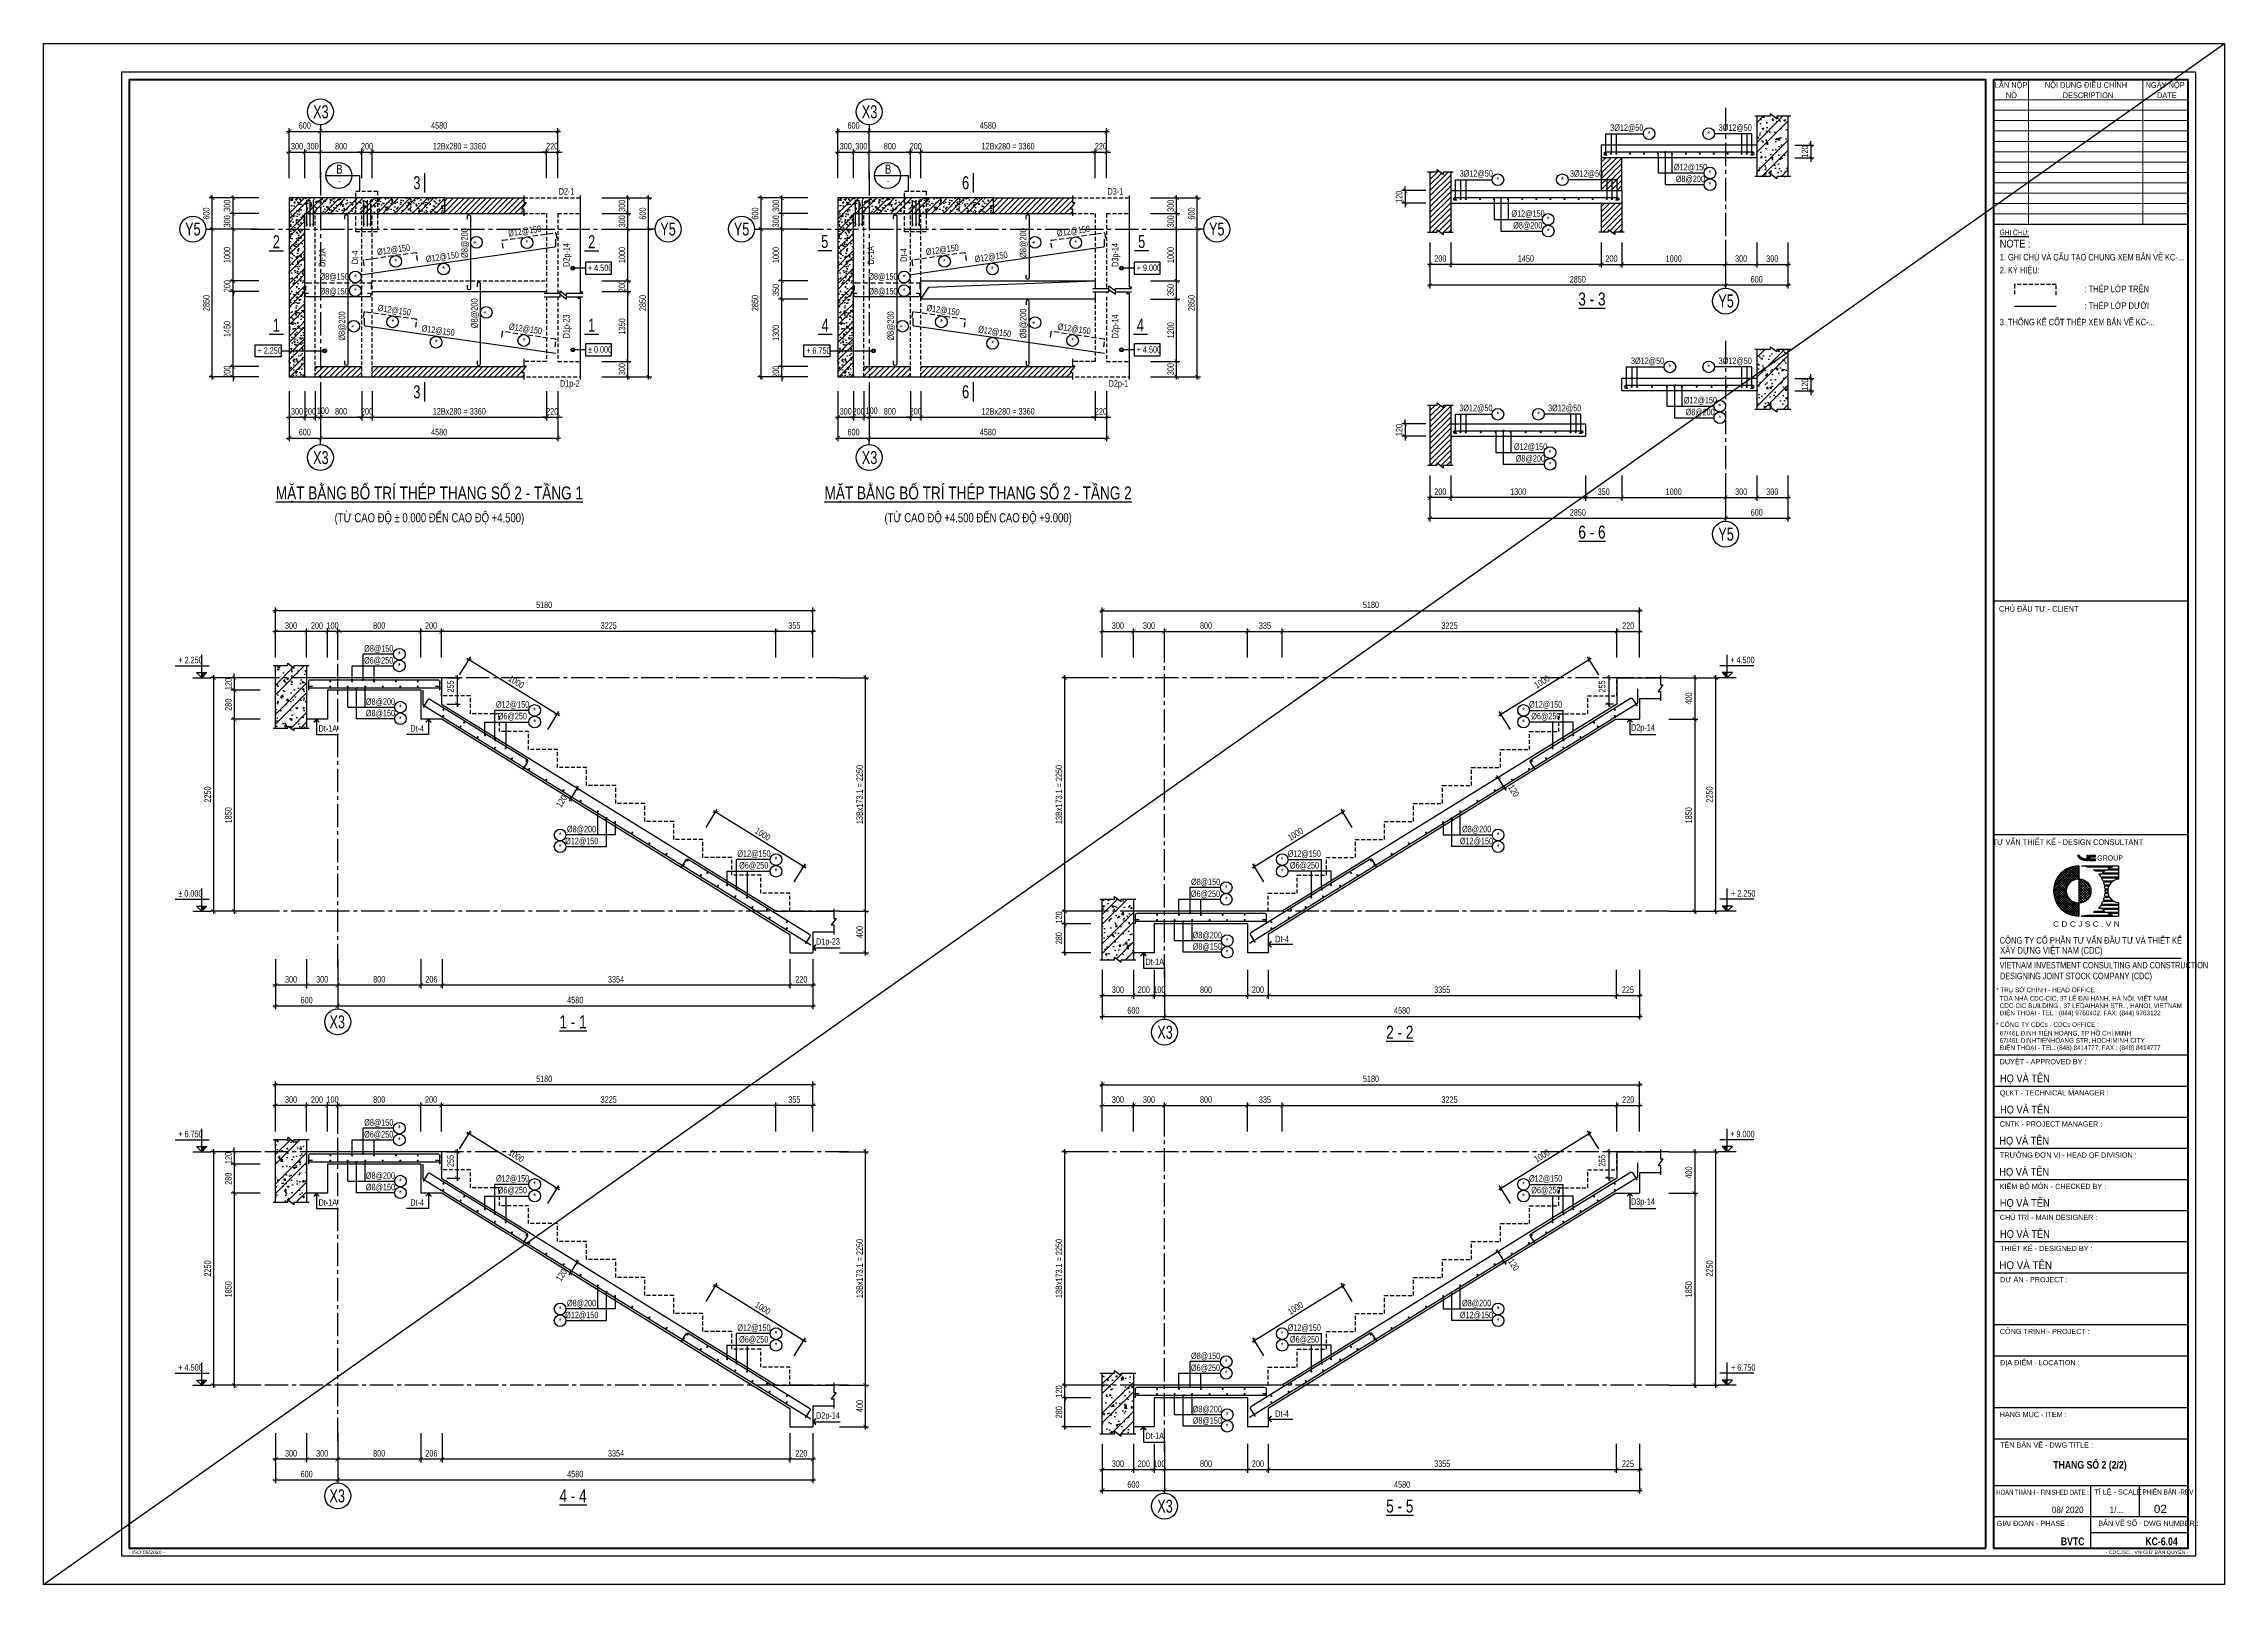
# Model space of a CAD drawing. Header units: millimetres. Extents: x -77370 to 109412, y -14880 to 214694.
# Drawn here: x 46255 to 88305, y 147575 to 177275 of the extents above; entities that cross this region are included whole.
import ezdxf
from ezdxf.enums import TextEntityAlignment as Align

# ---------------------------------------------------------------- set-up
doc = ezdxf.new("R2010")
doc.units = ezdxf.units.MM
doc.header["$LTSCALE"] = 300
doc.header["$MEASUREMENT"] = 0
doc.header["$PDMODE"] = 66
doc.linetypes.add('CENTER2', pattern=[1.125, 0.75, -0.125, 0.125, -0.125])
doc.linetypes.add('HIDDEN', pattern=[0.375, 0.25, -0.125])
doc.layers.get('0').update_dxf_attribs({"linetype": 'CONTINUOUS'})
doc.layers.get('DEFPOINTS').update_dxf_attribs({"linetype": 'CONTINUOUS'})
for name, color, linetype in [('CDC -TEXT KHUNG', 7, 'CONTINUOUS'), ('CDC-KHUNGTEN', 7, 'CONTINUOUS'), ('CDC.01.AXIS', 160, 'CENTER2'), ('CDC.02.DIM', 1, 'CONTINUOUS'), ('CDC.03.BORDER', 3, 'CONTINUOUS'), ('CDC.04.HIDDEN', 8, 'HIDDEN'), ('CDC.05.STEEL', 4, 'CONTINUOUS'), ('CDC.06.TEXT', 2, 'CONTINUOUS'), ('CDC.09.COLUMN', 4, 'CONTINUOUS'), ('CDC.10.HATCH', 251, 'CONTINUOUS'), ('CDC.11.NOTE', 8, 'CONTINUOUS'), ('CDC.13.BEAM', 8, 'HIDDEN'), ('CDC.14.STEELNUM', 2, 'CONTINUOUS'), ('KCS_SNODE', 6, 'CONTINUOUS'), ('KCS_STEEL_BOTTOM', 4, 'CONTINUOUS'), ('KCS_STEEL_TOP', 4, 'HIDDEN'), ('KCS_TEXT', 2, 'CONTINUOUS')]:
    doc.layers.add(name, color=color, linetype=linetype)
doc.layers.add('KCS_Plotter', color=11, linetype='CONTINUOUS', plot=False)
doc.styles.add('ARIAL', font='arial.ttf', dxfattribs={"width": 0.65})
doc.styles.add('Arial_4', font='arial.ttf', dxfattribs={"width": 0.75, "height": 3})
doc.styles.add('Arial_B_3', font='arialbd.ttf', dxfattribs={"width": 0.75, "height": 3})
doc.styles.add('KCS_BIGTEXT', font='arial.ttf', dxfattribs={"width": 0.7})
doc.styles.add('KCS_SMTEXT', font='arial.ttf', dxfattribs={"width": 0.7})
doc.styles.add('KT CDC', font='arial.ttf', dxfattribs={"width": 0.85, "height": 200})
doc.styles.add('SMTEXT', font='arial.ttf', dxfattribs={"width": 0.7})
doc.dimstyles.new('KCS_DIM25', dxfattribs={"dimscale": 2, "dimtxt": 62.5, "dimasz": 40, "dimexe": 30, "dimexo": 0, "dimgap": 25, "dimtad": 1, "dimdec": 0, "dimlfac": 0.5, "dimzin": 13, "dimdsep": 46, "dimtxsty": 'KCS_SMTEXT', "dimblk": 'ARCHTICK', "dimcen": 0, "dimdle": 25, "dimclrd": 1, "dimclre": 1, "dimclrt": 2, "dimadec": 0, "dimazin": 0, "dimtfac": 1, "dimtdec": 0, "dimtix": 1, "dimtmove": 2, "dimatfit": 3, "dimfxl": 1, "dimtolj": 1, "dimtzin": 13, "dimarcsym": 0})
doc.dimstyles.new('KCS_DIM50', dxfattribs={"dimscale": 2, "dimtxt": 62.5, "dimasz": 40, "dimexe": 30, "dimexo": 0, "dimgap": 25, "dimtad": 1, "dimdec": 0, "dimzin": 13, "dimdsep": 46, "dimtxsty": 'KCS_SMTEXT', "dimblk": 'ARCHTICK', "dimcen": 0, "dimdle": 25, "dimclrd": 1, "dimclre": 1, "dimclrt": 2, "dimadec": 0, "dimazin": 0, "dimtfac": 1, "dimtdec": 0, "dimtix": 1, "dimtmove": 2, "dimatfit": 3, "dimfxl": 1, "dimtolj": 1, "dimtzin": 13, "dimarcsym": 0})
pattern_1 = [(45, (-2412419.23, 1011026.46), (-53.0330086, 53.0330086), [])]
pattern_2 = [(45, (-2412419.23, 1011026.46), (-282.84271, 282.84271), []), (45, (-2412231.73, 1011026.46), (-282.84271, 282.84271), []), (50, (-2412419.23, 1011026.46), (358.63009, -31.376067), [37.5, -412.5]), (355, (-2412419.23, 1011026.46), (-69.375667, 376.096067), [30, -330]), (100.4514, (-2412389.34, 1011023.85), (289.25469, 344.71977), [31.870095, -350.571056]), (46.1842, (-2412419.23, 1011126.46), (533.620524, -82.75951), [56.25, -618.75]), (96.6356, (-2412374.76, 1011119.56), (467.33135, 487.05894), [47.80514, -525.8565]), (351.1842, (-2412419.23, 1011126.46), (467.33097, 487.0593), [45, -495]), (21, (-2412369.23, 1011101.46), (298.453526, -201.309445), [37.5, -412.5]), (326, (-2412369.23, 1011101.46), (121.657666, 362.57502), [30, -330]), (71.4514, (-2412344.36, 1011084.7), (420.111314, 161.26525), [31.870095, -350.571056]), (37.5, (-2412419.23, 1011026.46), (6.0799277, 166.446927), [0, -326, 0, -335, 0, -331.25]), (7.5, (-2412419.23, 1011026.46), (131.534769, 197.205856), [0, -191, 0, -318.5, 0, -126.25]), (327.5, (-2412530.73, 1011026.46), (266.911218, -11.277436), [0, -125, 0, -390, 0, -517.5]), (317.5, (-2412580.73, 1011026.46), (291.593085, 50.052491), [0, -162.5, 0, -259, 0, -367.5])]
pattern_3 = [(45, (-2412419.23, 1010726.46), (-53.0330086, 53.0330086), [])]

msp = doc.modelspace()

# ---------------------------------------------------------------- texts
at = {"layer": 'CDC -TEXT KHUNG', "style": 'Arial_B_3', "width": 0.8}
msp.add_text('THANG SỐ 2 (2/2)', height=150, dxfattribs=at).set_placement((85713.1, 149804.7), align=Align.CENTER)
msp.add_text('KC-6.04', height=150, dxfattribs=at).set_placement((87405, 148329.4), align=Align.RIGHT)
at = {"layer": 'CDC.02.DIM', "color": 2, "linetype": 'ByBlock', "style": 'KCS_SMTEXT', "width": 0.7}
for s, p in [('+ 4.500', (56750.8, 172892.2)), ('+ 2.250', (50377.8, 171296.6)), ('%%P 0.000', (56750.8, 171318.6)), ('+ 2.250', (48852.1, 165331.3)), ('+ 4.500', (78775.8, 165331.3)), ('%%P 0.000', (48852.1, 160831.3)), ('+ 2.250', (78792.3, 160831.3)), ('+ 6.750', (48852.1, 156194.2)), ('+ 4.500', (48852.1, 151694.2))]:
    msp.add_text(s, height=125, rotation=360, dxfattribs=at).set_placement(p)
at = {"layer": 'CDC.06.TEXT', "color": 4, "style": 'KCS_SMTEXT'}
for s, width, p in [('X3', 0.7, (51601, 175961.5)), ('X3', 0.7, (62181.4, 175961.5)), ('Y5', 0.7, (49132.3, 173700.2)), ('Y5', 0.7, (58295.6, 173700.2)), ('Y5', 0.7, (59712.7, 173700.2)), ('Y5', 0.7, (68876.1, 173700.2)), ('%%U3 - 3', 0.75, (76110.3, 172352.8)), ('Y5', 0.7, (78696.7, 172312.9)), ('X3', 0.7, (51601, 169295.7)), ('X3', 0.7, (62181.4, 169295.7)), ('%%U6 - 6', 0.75, (76110.3, 167858.6)), ('Y5', 0.7, (78696.7, 167818.7)), ('X3', 0.7, (51916.4, 158419)), ('%%U1 - 1', 0.75, (56464.2, 158420.5)), ('X3', 0.7, (67878.6, 158219)), ('%%U2 - 2', 0.75, (72405.2, 158220.5)), ('X3', 0.7, (51916.4, 149282)), ('%%U4 - 4', 0.75, (56464.2, 149283.4)), ('X3', 0.7, (67878.6, 149082)), ('%%U5 - 5', 0.75, (72405.2, 149083.4))]:
    msp.add_text(s, height=250, dxfattribs=dict(at, width=width)).set_placement(p, align=Align.MIDDLE)
at = {"layer": 'CDC.06.TEXT', "color": 2, "linetype": 'ByBlock', "style": 'KCS_SMTEXT', "width": 0.7}
for s, p in [('3%%C12@50', (76462.6, 175656.5, 0)), ('3%%C12@50', (78553.5, 175656.5, 0)), ('%%C12@150', (77691.9, 174895.8, 0)), ('3%%C12@50', (73559.5, 174773.2)), ('3%%C12@50', (75685.4, 174773.2)), ('%%C8@200', (77726.4, 174668.8, 0)), ('%%C12@150', (74557.6, 174000.4)), ('%%C8@200', (74592.5, 173773.3)), ('3%%C12@50', (76862.6, 171162.3, 0)), ('3%%C12@50', (78553.5, 171162.3, 0)), ('3%%C12@50', (73552.3, 170252.3)), ('3%%C12@50', (75263.8, 170252.3)), ('%%C12@150', (77882.1, 170401.6, 0)), ('%%C8@200', (77916.6, 170174.5, 0)), ('%%C12@150', (74607, 169506.2)), ('%%C8@200', (74642, 169279.1))]:
    msp.add_text(s, height=125, dxfattribs=at).set_placement(p, align=Align.MIDDLE_LEFT)
at = {"layer": 'CDC.06.TEXT', "style": 'SMTEXT', "width": 0.75}
for s, height, p in [('B', 175, (51958.9, 174856)), ('B', 175, (62539.4, 174856)), ('-', 125, (51958.9, 174635.6)), ('-', 125, (62539.4, 174635.6))]:
    msp.add_text(s, height=height, dxfattribs=at).set_placement(p, align=Align.MIDDLE_CENTER)
at = {"layer": 'CDC.06.TEXT', "linetype": 'ByBlock', "style": 'KCS_SMTEXT', "width": 0.7}
for s, p in [('D2-1', (56188.1, 174365)), ('D3-1', (66768.5, 174365)), ('+ 6.750', (60958.3, 171296.6)), ('D1p-2', (56210.3, 170663.3)), ('D2p-1', (66790.7, 170663.3)), ('+ 9.000', (78775.8, 156194.2)), ('+ 6.750', (78792.3, 151694.2))]:
    msp.add_text(s, height=125, dxfattribs=at).set_placement(p)
at = {"layer": 'CDC.06.TEXT'}
for s, rotation, style, width, p in [('%%C8@200', 90.00003, 'KCS_BIGTEXT', 0.75, (54380.3, 173431.8)), ('%%C12@150', 8.18281, 'KCS_BIGTEXT', 0.7, (55531.8, 173656.1)), ('%%C8@200', 90.00003, 'KCS_BIGTEXT', 0.75, (65150.7, 173431.8)), ('%%C12@150', 8.18281, 'KCS_BIGTEXT', 0.7, (66112.2, 173656.1)), ('%%C12@150', 8.18281, 'KCS_BIGTEXT', 0.7, (53003.1, 173294.5)), ('%%C12@150', 8.18281, 'KCS_BIGTEXT', 0.7, (53945, 173156.1)), ('%%C12@150', 8.18281, 'KCS_BIGTEXT', 0.7, (63583.6, 173294.5)), ('%%C12@150', 8.18281, 'KCS_BIGTEXT', 0.7, (64525.5, 173156.1)), ('%%C8@200', 90, 'KCS_SMTEXT', 0.7, (52016.7, 171832.2)), ('%%C12@150', 351.71175, 'KCS_BIGTEXT', 0.7, (53016.4, 172129.8)), ('%%C8@200', 90.00003, 'KCS_BIGTEXT', 0.75, (54570.8, 172076.9)), ('%%C8@200', 90, 'KCS_SMTEXT', 0.7, (62597.1, 171832.2)), ('%%C12@150', 351.71175, 'KCS_BIGTEXT', 0.7, (63596.9, 172129.8)), ('%%C8@200', 90.00003, 'KCS_BIGTEXT', 0.75, (65151.2, 171881.2)), ('%%C12@150', 351.71175, 'KCS_BIGTEXT', 0.7, (53862.2, 171736.9)), ('%%C12@150', 351.71175, 'KCS_BIGTEXT', 0.7, (55546.3, 171770)), ('%%C12@150', 351.71175, 'KCS_BIGTEXT', 0.7, (64592.8, 171715.5)), ('%%C12@150', 351.71175, 'KCS_BIGTEXT', 0.7, (66126.7, 171770))]:
    msp.add_text(s, height=125, rotation=rotation, dxfattribs=dict(at, style=style, width=width)).set_placement(p, align=Align.MIDDLE)
at = {"layer": 'CDC.06.TEXT', "color": 4, "linetype": 'ByBlock', "style": 'KCS_SMTEXT', "width": 0.7}
for s, p in [('%%U 2 ', (50742.4, 173459.5, -31924.4)), ('%%U 2 ', (56822.8, 173459.5, -31924.4)), ('%%U 5 ', (61316.5, 173459.5, -31924.4)), ('%%U 5 ', (67428, 173459.5, -31924.4)), ('%%U 1 ', (50742.4, 171849.2, -31924.4)), ('%%U 1 ', (56822.8, 171849.2, -31924.4)), ('%%U 4 ', (61322.9, 171849.2, -31924.4)), ('%%U 4 ', (67403.3, 171849.2, -31924.4))]:
    msp.add_text(s, height=250, dxfattribs=at).set_placement(p, align=Align.MIDDLE)
at = {"layer": 'CDC.06.TEXT', "linetype": 'ByBlock', "style": 'KCS_SMTEXT'}
for s, rotation, width, p in [('Dt-1A', 90, 0.7, (51685.9, 172971.4)), ('Dt-4', 90, 0.7, (52320.1, 173025.3)), ('D2p-14', 90, 0.7, (56396.6, 172972.1)), ('Dt-1A', 90, 0.7, (62266.3, 173015.4)), ('Dt-4', 90, 0.7, (62900.6, 173069.3)), ('D3p-14', 90, 0.7, (66977, 172972.1)), ('1. GHI CHÚ VÀ CẤU TẠO CHUNG XEM BẢN VẼ KC-...', 360, 0.75, (83972.9, 173095.5)), ('+ 9.000', 360, 0.7, (67331.2, 172892.2)), ('D1p-23', 90, 0.7, (56396.6, 171595.2)), ('D2p-14', 90, 0.7, (66977, 171595.2)), ('+ 4.500', 360, 0.7, (67331.2, 171318.1))]:
    msp.add_text(s, height=125, rotation=rotation, dxfattribs=dict(at, width=width)).set_placement(p)
at = {"layer": 'CDC.06.TEXT', "style": 'KCS_SMTEXT', "width": 0.7}
for p in [(51858.2, 172777.8), (62438.7, 172777.8), (51858.4, 172493.3), (62438.8, 172493.3)]:
    msp.add_text('%%C8@150', height=125, dxfattribs=at).set_placement(p, align=Align.MIDDLE)
at = {"layer": 'CDC.06.TEXT', "color": 4, "style": 'KCS_SMTEXT', "width": 0.75}
for s, height, p in [('%%UMẶT BẰNG BỐ TRÍ THÉP THANG SỐ 2 - TẦNG 1', 250, (53694.1, 168625)), ('%%UMẶT BẰNG BỐ TRÍ THÉP THANG SỐ 2 - TẦNG 2', 250, (64274.5, 168625)), ('(TỪ CAO ĐỘ %%P 0.000 ĐẾN CAO ĐỘ +4.500)', 175, (53694.1, 168136.9)), ('(TỪ CAO ĐỘ +4.500 ĐẾN CAO ĐỘ +9.000)', 175, (64274.5, 168136.9))]:
    msp.add_text(s, height=height, rotation=360, dxfattribs=at).set_placement(p, align=Align.MIDDLE)
at = {"layer": 'CDC.06.TEXT', "color": 2, "linetype": 'ByBlock', "style": 'KCS_SMTEXT', "width": 0.7}
for s, p in [('%%C8@150', (52717.4, 165607.7)), ('%%C6@250', (52715.4, 165378.9)), ('%%C8@200', (52750, 164583.2)), ('%%C8@150', (52750.5, 164362)), ('%%C12@150', (55298.1, 164529)), ('%%C12@150', (75216.9, 164529)), ('%%C6@250', (55293.1, 164304)), ('%%C6@250', (75221.9, 164304)), ('%%C12@150', (56631.5, 161896.5)), ('%%C8@200', (56627.8, 162126)), ('%%C12@150', (73883.5, 161896.5)), ('%%C8@200', (73887.2, 162126)), ('%%C12@150', (59951.9, 161652.3)), ('%%C6@250', (59946.9, 161427.3)), ('%%C12@150', (70563.1, 161652.3)), ('%%C6@250', (70568.1, 161427.3)), ('%%C8@150', (68660.7, 161107.7)), ('%%C6@250', (68658.7, 160878.9)), ('%%C8@200', (68693.2, 160083.2)), ('%%C8@150', (68693.8, 159862)), ('%%C8@150', (52717.4, 156470.6)), ('%%C6@250', (52715.4, 156241.9)), ('%%C8@200', (52750, 155446.1)), ('%%C8@150', (52750.5, 155224.9)), ('%%C12@150', (55298.1, 155391.9)), ('%%C6@250', (55293.1, 155166.9)), ('%%C12@150', (75216.9, 155391.9)), ('%%C6@250', (75221.9, 155166.9)), ('%%C8@200', (56627.8, 152988.9)), ('%%C8@200', (73887.2, 152988.9)), ('%%C12@150', (56631.5, 152759.5)), ('%%C12@150', (73883.5, 152759.5)), ('%%C12@150', (59951.9, 152515.2)), ('%%C6@250', (59946.9, 152290.2)), ('%%C12@150', (70563.1, 152515.2)), ('%%C6@250', (70568.1, 152290.2)), ('%%C6@250', (68658.7, 151741.9)), ('%%C8@150', (68660.7, 151970.6)), ('%%C8@200', (68693.2, 150946.1)), ('%%C8@150', (68693.8, 150724.9))]:
    msp.add_text(s, height=125, dxfattribs=at).set_placement(p, align=Align.MIDDLE)
at = {"layer": 'CDC.06.TEXT', "color": 7, "linetype": 'ByBlock', "style": 'KCS_SMTEXT', "width": 0.7}
for s, p in [('Dt-1A', (51735.5, 164074.3)), ('Dt-4', (53457.8, 164074.3)), ('D2p-14', (77094, 164074.3)), ('D1p-23', (61379.2, 159951)), ('Dt-4', (70134.3, 160015.6)), ('Dt-1A', (67678.8, 159574.3)), ('Dt-1A', (51735.5, 154937.2)), ('Dt-4', (53457.8, 154937.2)), ('D3p-14', (77094, 154937.2)), ('D2p-14', (61379.2, 150813.9)), ('Dt-4', (70134.3, 150864.7)), ('Dt-1A', (67678.8, 150437.2))]:
    msp.add_text(s, height=125, dxfattribs=at).set_placement(p, align=Align.MIDDLE)
at = {"layer": 'CDC.14.STEELNUM', "style": 'KCS_SMTEXT', "width": 0.7}
for p in [(77212.7, 175539.1, 0), (78361.8, 175539.1, 0), (74295.9, 174652), (75539.4, 174652), (78384.6, 174782.6, 0), (78385.8, 174557.6, 0), (75265.8, 173887.2, 0), (75267.3, 173662.2, 0), (52266.4, 172776.1), (62846.8, 172776.1), (52266.4, 172513.3), (62846.8, 172513.3), (77612.7, 171044.9, 0), (78361.8, 171044.9, 0), (78574.8, 170288.4, 0), (74295.9, 170131), (75078.6, 170131), (78576, 170063.4, 0), (75301.3, 169393, 0), (75302.8, 169168, 0), (53114.2, 165505.9), (53114.2, 165280.9), (53134.5, 164485.1), (55723, 164422.9), (74792, 164422.9), (53134.5, 164260.1), (55723, 164197.9), (74792, 164197.9), (56215.2, 162021.4), (74299.8, 162021.4), (56215.2, 161796.4), (60376.8, 161546.2), (70138.2, 161546.2), (74299.8, 161796.4), (60376.8, 161321.2), (69057.5, 161005.9), (70138.2, 161321.2), (69057.5, 160780.9), (69077.8, 159985.1), (69077.8, 159760.1), (53114.2, 156368.8), (53114.2, 156143.8), (53134.5, 155348.1), (53134.5, 155123.1), (55723, 155285.8), (74792, 155285.8), (55723, 155060.8), (74792, 155060.8), (56215.2, 152884.3), (56215.2, 152659.3), (74299.8, 152884.3), (74299.8, 152659.3), (60376.8, 152409.2), (60376.8, 152184.2), (70138.2, 152409.2), (70138.2, 152184.2), (69057.5, 151868.8), (69057.5, 151643.8), (69077.8, 150848.1), (69077.8, 150623.1)]:
    msp.add_text('*', height=112.5, dxfattribs=at).set_placement(p, align=Align.MIDDLE)
at = {"layer": 'CDC.14.STEELNUM'}
for rotation, style, width, p in [(90.00003, 'KCS_BIGTEXT', 0.75, (54600, 173444.5)), (8.18281, 'KCS_BIGTEXT', 0.75, (55575.8, 173437.7)), (90.00003, 'KCS_BIGTEXT', 0.75, (65370.4, 173444.5)), (8.18281, 'KCS_BIGTEXT', 0.75, (66156.2, 173437.7)), (7.88125, 'KCS_BIGTEXT', 0.75, (53045.7, 173076.7)), (8.13744, 'KCS_BIGTEXT', 0.75, (53968.9, 172931.4)), (7.88125, 'KCS_BIGTEXT', 0.75, (63626.1, 173076.7)), (8.13744, 'KCS_BIGTEXT', 0.75, (64549.3, 172931.4)), (90.00003, 'KCS_BIGTEXT', 0.75, (54790, 172093.4)), (90, 'KCS_SMTEXT', 0.7, (52236.4, 171828.8)), (351.71175, 'KCS_BIGTEXT', 0.75, (52984.1, 171912.7)), (351.86251, 'KCS_BIGTEXT', 0.75, (53822.9, 171519.6)), (351.71175, 'KCS_BIGTEXT', 0.75, (55514, 171552.8)), (90, 'KCS_SMTEXT', 0.7, (62816.8, 171828.8)), (351.71175, 'KCS_BIGTEXT', 0.75, (63564.5, 171912.7)), (90.00003, 'KCS_BIGTEXT', 0.75, (65370.4, 171897.6)), (351.71175, 'KCS_BIGTEXT', 0.75, (66094.4, 171552.8)), (351.86251, 'KCS_BIGTEXT', 0.75, (64553.4, 171498.1))]:
    msp.add_text('*', height=112.5, rotation=rotation, dxfattribs=dict(at, style=style, width=width)).set_placement(p, align=Align.MIDDLE)
at = {"layer": 'KCS_TEXT', "style": 'KCS_SMTEXT', "width": 0.75}
for s, p in [('2. KÝ HIỆU:', (83972.9, 172970.5)), ('3. THỐNG KÊ CỐT THÉP XEM BẢN VẼ KC-...', (83972.9, 171970.5))]:
    msp.add_text(s, height=125, dxfattribs=at).set_placement(p, align=Align.TOP_LEFT)
at = {"layer": 'KCS_TEXT', "style": 'KCS_SMTEXT', "width": 0.8}
for s, p in [(': THÉP LỚP TRÊN', (85605.2, 172483.8)), (': THÉP LỚP DƯỚI', (85605.2, 172161.7))]:
    msp.add_text(s, height=125, dxfattribs=at).set_placement(p)

# ---------------------------------------------------------------- blocks, each defined once
blk = doc.blocks.new('_ArchTick')
at = {"color": 0, "linetype": 'ByBlock', "const_width": 0.15}
blk.add_lwpolyline([(-0.5, -0.5), (0.5, 0.5)], dxfattribs=at)
blk = doc.blocks.new('*D898')
at = {"layer": 'CDC.02.DIM', "color": 1, "lineweight": -2, "transparency": 16777216}
for p, q in [((72987, 173445), (72987, 172958)), ((73387, 173445), (73387, 172958)), ((73437, 173018), (72937, 173018))]:
    blk.add_line(p, q, dxfattribs=at)
at = {"layer": 'DEFPOINTS', "color": 0, "transparency": 16777216}
for p in [(72987, 173445), (73387, 173445), (72987, 173018)]:
    blk.add_point(p, dxfattribs=at)
at = {"layer": 'CDC.02.DIM', "color": 1, "lineweight": -2, "transparency": 16777216, "xscale": 80, "yscale": 80, "zscale": 80, "rotation": 180}
blk.add_blockref('_ArchTick', (72987, 173018), dxfattribs=at)
at = {"layer": 'CDC.02.DIM', "color": 1, "lineweight": -2, "transparency": 16777216, "xscale": 80, "yscale": 80, "zscale": 80}
blk.add_blockref('_ArchTick', (73387, 173018), dxfattribs=at)
at = {"layer": 'CDC.02.DIM', "color": 2, "transparency": 16777216, "insert": (73187, 173132), "char_height": 125, "attachment_point": 5, "style": 'KCS_SMTEXT'}
blk.add_mtext('\\A1;200', dxfattribs=at)
blk = doc.blocks.new('*D899')
at = {"layer": 'CDC.02.DIM', "color": 1, "lineweight": -2, "transparency": 16777216}
for p, q in [((72506, 174442), (72506, 174522)), ((72906, 174442), (72446, 174442)), ((72906, 174202), (72446, 174202)), ((72506, 174442), (72506, 174202)), ((72506, 174202), (72506, 174122))]:
    blk.add_line(p, q, dxfattribs=at)
at = {"layer": 'DEFPOINTS', "color": 0, "transparency": 16777216}
for p in [(72506, 174202), (72906, 174442, 0), (72906, 174202, 0)]:
    blk.add_point(p, dxfattribs=at)
at = {"layer": 'CDC.02.DIM', "color": 1, "lineweight": -2, "transparency": 16777216, "xscale": 80, "yscale": 80, "zscale": 80}
for p, rotation in [((72506, 174442), 270), ((72506, 174202), 90)]:
    blk.add_blockref('_ArchTick', p, dxfattribs=dict(at, rotation=rotation))
at = {"layer": 'CDC.02.DIM', "color": 2, "transparency": 16777216, "insert": (72392, 174322), "char_height": 125, "attachment_point": 5, "rotation": 90, "style": 'KCS_SMTEXT'}
blk.add_mtext('\\A1;120', dxfattribs=at)
blk = doc.blocks.new('*D900')
at = {"layer": 'CDC.02.DIM', "color": 1, "lineweight": -2, "transparency": 16777216}
for p, q in [((80331, 175316), (80331, 175396)), ((80024, 175316), (80391, 175316)), ((80024, 175076), (80391, 175076)), ((80331, 175316), (80331, 175076)), ((80331, 175076), (80331, 174996))]:
    blk.add_line(p, q, dxfattribs=at)
at = {"layer": 'DEFPOINTS', "color": 0, "transparency": 16777216}
for p in [(80024, 175316, 0), (80024, 175076, 0), (80331, 175076)]:
    blk.add_point(p, dxfattribs=at)
at = {"layer": 'CDC.02.DIM', "color": 1, "lineweight": -2, "transparency": 16777216, "xscale": 80, "yscale": 80, "zscale": 80}
for p, rotation in [((80331, 175316), 270), ((80331, 175076), 90)]:
    blk.add_blockref('_ArchTick', p, dxfattribs=dict(at, rotation=rotation))
at = {"layer": 'CDC.02.DIM', "color": 2, "transparency": 16777216, "insert": (80217, 175196), "char_height": 125, "attachment_point": 5, "rotation": 90, "style": 'KCS_SMTEXT'}
blk.add_mtext('\\A1;120', dxfattribs=at)
blk = doc.blocks.new('*D901')
at = {"layer": 'CDC.02.DIM', "color": 1, "lineweight": -2, "transparency": 16777216}
for p, q in [((78687, 173445), (78687, 172958)), ((79287, 173445), (79287, 172958)), ((78637, 173018), (79337, 173018))]:
    blk.add_line(p, q, dxfattribs=at)
at = {"layer": 'DEFPOINTS', "color": 0, "transparency": 16777216}
for p in [(78687, 173445), (79287, 173445), (79287, 173018)]:
    blk.add_point(p, dxfattribs=at)
at = {"layer": 'CDC.02.DIM', "color": 1, "lineweight": -2, "transparency": 16777216, "xscale": 80, "yscale": 80, "zscale": 80, "rotation": 180}
blk.add_blockref('_ArchTick', (78687, 173018), dxfattribs=at)
at = {"layer": 'CDC.02.DIM', "color": 1, "lineweight": -2, "transparency": 16777216, "xscale": 80, "yscale": 80, "zscale": 80}
blk.add_blockref('_ArchTick', (79287, 173018), dxfattribs=at)
at = {"layer": 'CDC.02.DIM', "color": 2, "transparency": 16777216, "insert": (78987, 173132), "char_height": 125, "attachment_point": 5, "style": 'KCS_SMTEXT'}
blk.add_mtext('\\A1;300', dxfattribs=at)
blk = doc.blocks.new('*D902')
at = {"layer": 'CDC.02.DIM', "color": 1, "lineweight": -2, "transparency": 16777216}
for p, q in [((73387, 173445), (73387, 172958)), ((76287, 173445), (76287, 172958)), ((76337, 173018), (73337, 173018))]:
    blk.add_line(p, q, dxfattribs=at)
at = {"layer": 'DEFPOINTS', "color": 0, "transparency": 16777216}
for p in [(73387, 173445), (76287, 173445, 0), (73387, 173018)]:
    blk.add_point(p, dxfattribs=at)
at = {"layer": 'CDC.02.DIM', "color": 1, "lineweight": -2, "transparency": 16777216, "xscale": 80, "yscale": 80, "zscale": 80, "rotation": 180}
blk.add_blockref('_ArchTick', (73387, 173018), dxfattribs=at)
at = {"layer": 'CDC.02.DIM', "color": 1, "lineweight": -2, "transparency": 16777216, "xscale": 80, "yscale": 80, "zscale": 80}
blk.add_blockref('_ArchTick', (76287, 173018), dxfattribs=at)
at = {"layer": 'CDC.02.DIM', "color": 2, "transparency": 16777216, "insert": (74837, 173132), "char_height": 125, "attachment_point": 5, "style": 'KCS_SMTEXT'}
blk.add_mtext('\\A1;1450', dxfattribs=at)
blk = doc.blocks.new('*D903')
at = {"layer": 'CDC.02.DIM', "color": 1, "lineweight": -2, "transparency": 16777216}
for p, q in [((78687, 173445), (78687, 172558)), ((79887, 173445), (79887, 172558)), ((79937, 172618), (78637, 172618))]:
    blk.add_line(p, q, dxfattribs=at)
at = {"layer": 'DEFPOINTS', "color": 0, "transparency": 16777216}
for p in [(78687, 173445), (79887, 173445, 0), (78687, 172618)]:
    blk.add_point(p, dxfattribs=at)
at = {"layer": 'CDC.02.DIM', "color": 1, "lineweight": -2, "transparency": 16777216, "xscale": 80, "yscale": 80, "zscale": 80, "rotation": 180}
blk.add_blockref('_ArchTick', (78687, 172618), dxfattribs=at)
at = {"layer": 'CDC.02.DIM', "color": 1, "lineweight": -2, "transparency": 16777216, "xscale": 80, "yscale": 80, "zscale": 80}
blk.add_blockref('_ArchTick', (79887, 172618), dxfattribs=at)
at = {"layer": 'CDC.02.DIM', "color": 2, "transparency": 16777216, "insert": (79287, 172732), "char_height": 125, "attachment_point": 5, "style": 'KCS_SMTEXT'}
blk.add_mtext('\\A1;600', dxfattribs=at)
blk = doc.blocks.new('*D904')
at = {"layer": 'CDC.02.DIM', "color": 1, "lineweight": -2, "transparency": 16777216}
for p, q in [((79287, 173445), (79287, 172958)), ((79887, 173445), (79887, 172958)), ((79237, 173018), (79937, 173018))]:
    blk.add_line(p, q, dxfattribs=at)
at = {"layer": 'DEFPOINTS', "color": 0, "transparency": 16777216}
for p in [(79287, 173445, 0), (79887, 173445), (79887, 173018)]:
    blk.add_point(p, dxfattribs=at)
at = {"layer": 'CDC.02.DIM', "color": 1, "lineweight": -2, "transparency": 16777216, "xscale": 80, "yscale": 80, "zscale": 80, "rotation": 180}
blk.add_blockref('_ArchTick', (79287, 173018), dxfattribs=at)
at = {"layer": 'CDC.02.DIM', "color": 1, "lineweight": -2, "transparency": 16777216, "xscale": 80, "yscale": 80, "zscale": 80}
blk.add_blockref('_ArchTick', (79887, 173018), dxfattribs=at)
at = {"layer": 'CDC.02.DIM', "color": 2, "transparency": 16777216, "insert": (79587, 173132), "char_height": 125, "attachment_point": 5, "style": 'KCS_SMTEXT'}
blk.add_mtext('\\A1;300', dxfattribs=at)
blk = doc.blocks.new('*D905')
at = {"layer": 'CDC.02.DIM', "color": 1, "lineweight": -2, "transparency": 16777216}
for p, q in [((72987, 173445), (72987, 172558)), ((78687, 173445), (78687, 172558)), ((78737, 172618), (72937, 172618))]:
    blk.add_line(p, q, dxfattribs=at)
at = {"layer": 'DEFPOINTS', "color": 0, "transparency": 16777216}
for p in [(72987, 173445, 0), (78687, 173445, 0), (72987, 172618)]:
    blk.add_point(p, dxfattribs=at)
at = {"layer": 'CDC.02.DIM', "color": 1, "lineweight": -2, "transparency": 16777216, "xscale": 80, "yscale": 80, "zscale": 80, "rotation": 180}
blk.add_blockref('_ArchTick', (72987, 172618), dxfattribs=at)
at = {"layer": 'CDC.02.DIM', "color": 1, "lineweight": -2, "transparency": 16777216, "xscale": 80, "yscale": 80, "zscale": 80}
blk.add_blockref('_ArchTick', (78687, 172618), dxfattribs=at)
at = {"layer": 'CDC.02.DIM', "color": 2, "transparency": 16777216, "insert": (75837, 172732), "char_height": 125, "attachment_point": 5, "style": 'KCS_SMTEXT'}
blk.add_mtext('\\A1;2850', dxfattribs=at)
blk = doc.blocks.new('*D809')
at = {"layer": 'CDC.02.DIM', "color": 1, "lineweight": -2, "transparency": 16777216}
for p, q in [((76287, 173445), (76287, 172958)), ((76687, 173445), (76687, 172958)), ((76237, 173018), (76737, 173018))]:
    blk.add_line(p, q, dxfattribs=at)
at = {"layer": 'DEFPOINTS', "color": 0, "transparency": 16777216}
for p in [(76287, 173445), (76687, 173445, 0), (76687, 173018)]:
    blk.add_point(p, dxfattribs=at)
at = {"layer": 'CDC.02.DIM', "color": 1, "lineweight": -2, "transparency": 16777216, "xscale": 80, "yscale": 80, "zscale": 80, "rotation": 180}
blk.add_blockref('_ArchTick', (76287, 173018), dxfattribs=at)
at = {"layer": 'CDC.02.DIM', "color": 1, "lineweight": -2, "transparency": 16777216, "xscale": 80, "yscale": 80, "zscale": 80}
blk.add_blockref('_ArchTick', (76687, 173018), dxfattribs=at)
at = {"layer": 'CDC.02.DIM', "color": 2, "transparency": 16777216, "insert": (76487, 173132), "char_height": 125, "attachment_point": 5, "style": 'KCS_SMTEXT'}
blk.add_mtext('\\A1;200', dxfattribs=at)
blk = doc.blocks.new('*D810')
at = {"layer": 'CDC.02.DIM', "color": 1, "lineweight": -2, "transparency": 16777216}
for p, q in [((72987, 168951), (72987, 168464)), ((73387, 168951), (73387, 168464)), ((73437, 168524), (72937, 168524))]:
    blk.add_line(p, q, dxfattribs=at)
at = {"layer": 'DEFPOINTS', "color": 0, "transparency": 16777216}
for p in [(72987, 168951), (73387, 168951), (72987, 168524)]:
    blk.add_point(p, dxfattribs=at)
at = {"layer": 'CDC.02.DIM', "color": 1, "lineweight": -2, "transparency": 16777216, "xscale": 80, "yscale": 80, "zscale": 80, "rotation": 180}
blk.add_blockref('_ArchTick', (72987, 168524), dxfattribs=at)
at = {"layer": 'CDC.02.DIM', "color": 1, "lineweight": -2, "transparency": 16777216, "xscale": 80, "yscale": 80, "zscale": 80}
blk.add_blockref('_ArchTick', (73387, 168524), dxfattribs=at)
at = {"layer": 'CDC.02.DIM', "color": 2, "transparency": 16777216, "insert": (73187, 168638), "char_height": 125, "attachment_point": 5, "style": 'KCS_SMTEXT'}
blk.add_mtext('\\A1;200', dxfattribs=at)
blk = doc.blocks.new('*D811')
at = {"layer": 'CDC.02.DIM', "color": 1, "lineweight": -2, "transparency": 16777216}
for p, q in [((72906, 169947), (72446, 169947)), ((72506, 169947), (72506, 170027)), ((72506, 169947), (72506, 169707)), ((72906, 169707), (72446, 169707)), ((72506, 169707), (72506, 169627))]:
    blk.add_line(p, q, dxfattribs=at)
at = {"layer": 'DEFPOINTS', "color": 0, "transparency": 16777216}
for p in [(72906, 169947, 0), (72506, 169707), (72906, 169707, 0)]:
    blk.add_point(p, dxfattribs=at)
at = {"layer": 'CDC.02.DIM', "color": 1, "lineweight": -2, "transparency": 16777216, "xscale": 80, "yscale": 80, "zscale": 80}
for p, rotation in [((72506, 169947), 270), ((72506, 169707), 90)]:
    blk.add_blockref('_ArchTick', p, dxfattribs=dict(at, rotation=rotation))
at = {"layer": 'CDC.02.DIM', "color": 2, "transparency": 16777216, "insert": (72392, 169827), "char_height": 125, "attachment_point": 5, "rotation": 90, "style": 'KCS_SMTEXT'}
blk.add_mtext('\\A1;120', dxfattribs=at)
blk = doc.blocks.new('*D812')
at = {"layer": 'CDC.02.DIM', "color": 1, "lineweight": -2, "transparency": 16777216}
for p, q in [((80024, 170821), (80391, 170821)), ((80331, 170821), (80331, 170901)), ((80331, 170821), (80331, 170581)), ((80024, 170581), (80391, 170581)), ((80331, 170581), (80331, 170501))]:
    blk.add_line(p, q, dxfattribs=at)
at = {"layer": 'DEFPOINTS', "color": 0, "transparency": 16777216}
for p in [(80024, 170821, 0), (80024, 170581, 0), (80331, 170581)]:
    blk.add_point(p, dxfattribs=at)
at = {"layer": 'CDC.02.DIM', "color": 1, "lineweight": -2, "transparency": 16777216, "xscale": 80, "yscale": 80, "zscale": 80}
for p, rotation in [((80331, 170821), 270), ((80331, 170581), 90)]:
    blk.add_blockref('_ArchTick', p, dxfattribs=dict(at, rotation=rotation))
at = {"layer": 'CDC.02.DIM', "color": 2, "transparency": 16777216, "insert": (80217, 170701), "char_height": 125, "attachment_point": 5, "rotation": 90, "style": 'KCS_SMTEXT'}
blk.add_mtext('\\A1;120', dxfattribs=at)
blk = doc.blocks.new('*D813')
at = {"layer": 'CDC.02.DIM', "color": 1, "lineweight": -2, "transparency": 16777216}
for p, q in [((78687, 168951), (78687, 168464)), ((79287, 168951), (79287, 168464)), ((78637, 168524), (79337, 168524))]:
    blk.add_line(p, q, dxfattribs=at)
at = {"layer": 'DEFPOINTS', "color": 0, "transparency": 16777216}
for p in [(78687, 168951), (79287, 168951), (79287, 168524)]:
    blk.add_point(p, dxfattribs=at)
at = {"layer": 'CDC.02.DIM', "color": 1, "lineweight": -2, "transparency": 16777216, "xscale": 80, "yscale": 80, "zscale": 80, "rotation": 180}
blk.add_blockref('_ArchTick', (78687, 168524), dxfattribs=at)
at = {"layer": 'CDC.02.DIM', "color": 1, "lineweight": -2, "transparency": 16777216, "xscale": 80, "yscale": 80, "zscale": 80}
blk.add_blockref('_ArchTick', (79287, 168524), dxfattribs=at)
at = {"layer": 'CDC.02.DIM', "color": 2, "transparency": 16777216, "insert": (78987, 168638), "char_height": 125, "attachment_point": 5, "style": 'KCS_SMTEXT'}
blk.add_mtext('\\A1;300', dxfattribs=at)
blk = doc.blocks.new('*D814')
at = {"layer": 'CDC.02.DIM', "color": 1, "lineweight": -2, "transparency": 16777216}
for p, q in [((73387, 168951), (73387, 168464)), ((75987, 168951), (75987, 168464)), ((76037, 168524), (73337, 168524))]:
    blk.add_line(p, q, dxfattribs=at)
at = {"layer": 'DEFPOINTS', "color": 0, "transparency": 16777216}
for p in [(73387, 168951), (75987, 168951, 0), (73387, 168524)]:
    blk.add_point(p, dxfattribs=at)
at = {"layer": 'CDC.02.DIM', "color": 1, "lineweight": -2, "transparency": 16777216, "xscale": 80, "yscale": 80, "zscale": 80, "rotation": 180}
blk.add_blockref('_ArchTick', (73387, 168524), dxfattribs=at)
at = {"layer": 'CDC.02.DIM', "color": 1, "lineweight": -2, "transparency": 16777216, "xscale": 80, "yscale": 80, "zscale": 80}
blk.add_blockref('_ArchTick', (75987, 168524), dxfattribs=at)
at = {"layer": 'CDC.02.DIM', "color": 2, "transparency": 16777216, "insert": (74687, 168638), "char_height": 125, "attachment_point": 5, "style": 'KCS_SMTEXT'}
blk.add_mtext('\\A1;1300', dxfattribs=at)
blk = doc.blocks.new('*D815')
at = {"layer": 'CDC.02.DIM', "color": 1, "lineweight": -2, "transparency": 16777216}
for p, q in [((78687, 168951), (78687, 168064)), ((79887, 168951), (79887, 168064)), ((79937, 168124), (78637, 168124))]:
    blk.add_line(p, q, dxfattribs=at)
at = {"layer": 'DEFPOINTS', "color": 0, "transparency": 16777216}
for p in [(78687, 168951), (79887, 168951, 0), (78687, 168124)]:
    blk.add_point(p, dxfattribs=at)
at = {"layer": 'CDC.02.DIM', "color": 1, "lineweight": -2, "transparency": 16777216, "xscale": 80, "yscale": 80, "zscale": 80, "rotation": 180}
blk.add_blockref('_ArchTick', (78687, 168124), dxfattribs=at)
at = {"layer": 'CDC.02.DIM', "color": 1, "lineweight": -2, "transparency": 16777216, "xscale": 80, "yscale": 80, "zscale": 80}
blk.add_blockref('_ArchTick', (79887, 168124), dxfattribs=at)
at = {"layer": 'CDC.02.DIM', "color": 2, "transparency": 16777216, "insert": (79287, 168238), "char_height": 125, "attachment_point": 5, "style": 'KCS_SMTEXT'}
blk.add_mtext('\\A1;600', dxfattribs=at)
blk = doc.blocks.new('*D816')
at = {"layer": 'CDC.02.DIM', "color": 1, "lineweight": -2, "transparency": 16777216}
for p, q in [((79287, 168951), (79287, 168464)), ((79887, 168951), (79887, 168464)), ((79237, 168524), (79937, 168524))]:
    blk.add_line(p, q, dxfattribs=at)
at = {"layer": 'DEFPOINTS', "color": 0, "transparency": 16777216}
for p in [(79287, 168951, 0), (79887, 168951), (79887, 168524)]:
    blk.add_point(p, dxfattribs=at)
at = {"layer": 'CDC.02.DIM', "color": 1, "lineweight": -2, "transparency": 16777216, "xscale": 80, "yscale": 80, "zscale": 80, "rotation": 180}
blk.add_blockref('_ArchTick', (79287, 168524), dxfattribs=at)
at = {"layer": 'CDC.02.DIM', "color": 1, "lineweight": -2, "transparency": 16777216, "xscale": 80, "yscale": 80, "zscale": 80}
blk.add_blockref('_ArchTick', (79887, 168524), dxfattribs=at)
at = {"layer": 'CDC.02.DIM', "color": 2, "transparency": 16777216, "insert": (79587, 168638), "char_height": 125, "attachment_point": 5, "style": 'KCS_SMTEXT'}
blk.add_mtext('\\A1;300', dxfattribs=at)
blk = doc.blocks.new('*D817')
at = {"layer": 'CDC.02.DIM', "color": 1, "lineweight": -2, "transparency": 16777216}
for p, q in [((72987, 168951), (72987, 168064)), ((78687, 168951), (78687, 168064)), ((78737, 168124), (72937, 168124))]:
    blk.add_line(p, q, dxfattribs=at)
at = {"layer": 'DEFPOINTS', "color": 0, "transparency": 16777216}
for p in [(72987, 168951, 0), (78687, 168951, 0), (72987, 168124)]:
    blk.add_point(p, dxfattribs=at)
at = {"layer": 'CDC.02.DIM', "color": 1, "lineweight": -2, "transparency": 16777216, "xscale": 80, "yscale": 80, "zscale": 80, "rotation": 180}
blk.add_blockref('_ArchTick', (72987, 168124), dxfattribs=at)
at = {"layer": 'CDC.02.DIM', "color": 1, "lineweight": -2, "transparency": 16777216, "xscale": 80, "yscale": 80, "zscale": 80}
blk.add_blockref('_ArchTick', (78687, 168124), dxfattribs=at)
at = {"layer": 'CDC.02.DIM', "color": 2, "transparency": 16777216, "insert": (75837, 168238), "char_height": 125, "attachment_point": 5, "style": 'KCS_SMTEXT'}
blk.add_mtext('\\A1;2850', dxfattribs=at)
blk = doc.blocks.new('*D818')
at = {"layer": 'CDC.02.DIM', "color": 1, "lineweight": -2, "transparency": 16777216}
for p, q in [((75987, 168951), (75987, 168464)), ((76687, 168951), (76687, 168464)), ((75937, 168524), (76737, 168524))]:
    blk.add_line(p, q, dxfattribs=at)
at = {"layer": 'DEFPOINTS', "color": 0, "transparency": 16777216}
for p in [(75987, 168951, 0), (76687, 168951, 0), (76687, 168524)]:
    blk.add_point(p, dxfattribs=at)
at = {"layer": 'CDC.02.DIM', "color": 1, "lineweight": -2, "transparency": 16777216, "xscale": 80, "yscale": 80, "zscale": 80, "rotation": 180}
blk.add_blockref('_ArchTick', (75987, 168524), dxfattribs=at)
at = {"layer": 'CDC.02.DIM', "color": 1, "lineweight": -2, "transparency": 16777216, "xscale": 80, "yscale": 80, "zscale": 80}
blk.add_blockref('_ArchTick', (76687, 168524), dxfattribs=at)
at = {"layer": 'CDC.02.DIM', "color": 2, "transparency": 16777216, "insert": (76337, 168638), "char_height": 125, "attachment_point": 5, "style": 'KCS_SMTEXT'}
blk.add_mtext('\\A1;350', dxfattribs=at)
blk = doc.blocks.new('*D819')
at = {"layer": 'CDC.02.DIM', "color": 1, "lineweight": -2, "transparency": 16777216}
for p, q in [((76687, 173445), (76687, 172958)), ((78687, 173445), (78687, 172958)), ((76637, 173018), (78737, 173018))]:
    blk.add_line(p, q, dxfattribs=at)
at = {"layer": 'DEFPOINTS', "color": 0, "transparency": 16777216}
for p in [(76687, 173445), (78687, 173445, 0), (78687, 173018)]:
    blk.add_point(p, dxfattribs=at)
at = {"layer": 'CDC.02.DIM', "color": 1, "lineweight": -2, "transparency": 16777216, "xscale": 80, "yscale": 80, "zscale": 80, "rotation": 180}
blk.add_blockref('_ArchTick', (76687, 173018), dxfattribs=at)
at = {"layer": 'CDC.02.DIM', "color": 1, "lineweight": -2, "transparency": 16777216, "xscale": 80, "yscale": 80, "zscale": 80}
blk.add_blockref('_ArchTick', (78687, 173018), dxfattribs=at)
at = {"layer": 'CDC.02.DIM', "color": 2, "transparency": 16777216, "insert": (77687, 173132), "char_height": 125, "attachment_point": 5, "style": 'KCS_SMTEXT'}
blk.add_mtext('\\A1;1000', dxfattribs=at)
blk = doc.blocks.new('*D820')
at = {"layer": 'CDC.02.DIM', "color": 1, "lineweight": -2, "transparency": 16777216}
for p, q in [((76687, 168951), (76687, 168464)), ((78687, 168951), (78687, 168464)), ((76637, 168524), (78737, 168524))]:
    blk.add_line(p, q, dxfattribs=at)
at = {"layer": 'DEFPOINTS', "color": 0, "transparency": 16777216}
for p in [(76687, 168951), (78687, 168951, 0), (78687, 168524)]:
    blk.add_point(p, dxfattribs=at)
at = {"layer": 'CDC.02.DIM', "color": 1, "lineweight": -2, "transparency": 16777216, "xscale": 80, "yscale": 80, "zscale": 80, "rotation": 180}
blk.add_blockref('_ArchTick', (76687, 168524), dxfattribs=at)
at = {"layer": 'CDC.02.DIM', "color": 1, "lineweight": -2, "transparency": 16777216, "xscale": 80, "yscale": 80, "zscale": 80}
blk.add_blockref('_ArchTick', (78687, 168524), dxfattribs=at)
at = {"layer": 'CDC.02.DIM', "color": 2, "transparency": 16777216, "insert": (77687, 168638), "char_height": 125, "attachment_point": 5, "style": 'KCS_SMTEXT'}
blk.add_mtext('\\A1;1000', dxfattribs=at)
blk = doc.blocks.new('*D821')
at = {"layer": 'CDC.02.DIM', "color": 1, "lineweight": -2, "transparency": 16777216}
for p, q in [((51591, 170573), (51591, 170013)), ((52391, 170573), (52391, 170013)), ((51541, 170073), (52441, 170073))]:
    blk.add_line(p, q, dxfattribs=at)
at = {"layer": 'DEFPOINTS', "color": 0, "transparency": 16777216}
for p in [(51591, 170573), (52391, 170573), (52391, 170073)]:
    blk.add_point(p, dxfattribs=at)
at = {"layer": 'CDC.02.DIM', "color": 1, "lineweight": -2, "transparency": 16777216, "xscale": 80, "yscale": 80, "zscale": 80, "rotation": 180}
blk.add_blockref('_ArchTick', (51591, 170073), dxfattribs=at)
at = {"layer": 'CDC.02.DIM', "color": 1, "lineweight": -2, "transparency": 16777216, "xscale": 80, "yscale": 80, "zscale": 80}
blk.add_blockref('_ArchTick', (52391, 170073), dxfattribs=at)
at = {"layer": 'CDC.02.DIM', "color": 2, "transparency": 16777216, "insert": (51991, 170187), "char_height": 125, "attachment_point": 5, "style": 'KCS_SMTEXT'}
blk.add_mtext('\\A1;800', dxfattribs=at)
blk = doc.blocks.new('*D822')
at = {"layer": 'CDC.02.DIM', "color": 1, "lineweight": -2, "transparency": 16777216}
for p, q in [((55951, 170573), (55951, 170013)), ((56171, 170573), (56171, 170013)), ((55951, 170073), (55871, 170073)), ((55951, 170073), (56171, 170073)), ((56171, 170073), (56251, 170073))]:
    blk.add_line(p, q, dxfattribs=at)
at = {"layer": 'DEFPOINTS', "color": 0, "transparency": 16777216}
for p in [(55951, 170573), (56171, 170573), (56171, 170073)]:
    blk.add_point(p, dxfattribs=at)
at = {"layer": 'CDC.02.DIM', "color": 1, "lineweight": -2, "transparency": 16777216, "xscale": 80, "yscale": 80, "zscale": 80}
blk.add_blockref('_ArchTick', (55951, 170073), dxfattribs=at)
at = {"layer": 'CDC.02.DIM', "color": 1, "lineweight": -2, "transparency": 16777216, "xscale": 80, "yscale": 80, "zscale": 80, "rotation": 180}
blk.add_blockref('_ArchTick', (56171, 170073), dxfattribs=at)
at = {"layer": 'CDC.02.DIM', "color": 2, "transparency": 16777216, "insert": (56061, 170187), "char_height": 125, "attachment_point": 5, "style": 'KCS_SMTEXT'}
blk.add_mtext('\\A1;220', dxfattribs=at)
blk = doc.blocks.new('*D823')
at = {"layer": 'CDC.02.DIM', "color": 1, "lineweight": -2, "transparency": 16777216}
for p, q in [((51591, 170573), (51591, 169613)), ((56171, 170573), (56171, 169613)), ((51541, 169673), (56221, 169673))]:
    blk.add_line(p, q, dxfattribs=at)
at = {"layer": 'DEFPOINTS', "color": 0, "transparency": 16777216}
for p in [(51591, 170573), (56171, 170573), (56171, 169673)]:
    blk.add_point(p, dxfattribs=at)
at = {"layer": 'CDC.02.DIM', "color": 1, "lineweight": -2, "transparency": 16777216, "xscale": 80, "yscale": 80, "zscale": 80, "rotation": 180}
blk.add_blockref('_ArchTick', (51591, 169673), dxfattribs=at)
at = {"layer": 'CDC.02.DIM', "color": 1, "lineweight": -2, "transparency": 16777216, "xscale": 80, "yscale": 80, "zscale": 80}
blk.add_blockref('_ArchTick', (56171, 169673), dxfattribs=at)
at = {"layer": 'CDC.02.DIM', "color": 2, "transparency": 16777216, "insert": (53881, 169787), "char_height": 125, "attachment_point": 5, "style": 'KCS_SMTEXT'}
blk.add_mtext('\\A1;4580', dxfattribs=at)
blk = doc.blocks.new('*D824')
at = {"layer": 'CDC.02.DIM', "color": 1, "lineweight": -2, "transparency": 16777216}
for p, q in [((52591, 170573), (52591, 170013)), ((55951, 170573), (55951, 170013)), ((52541, 170073), (56001, 170073))]:
    blk.add_line(p, q, dxfattribs=at)
at = {"layer": 'DEFPOINTS', "color": 0, "transparency": 16777216}
for p in [(52591, 170573), (55951, 170573), (55951, 170073)]:
    blk.add_point(p, dxfattribs=at)
at = {"layer": 'CDC.02.DIM', "color": 1, "lineweight": -2, "transparency": 16777216, "xscale": 80, "yscale": 80, "zscale": 80, "rotation": 180}
blk.add_blockref('_ArchTick', (52591, 170073), dxfattribs=at)
at = {"layer": 'CDC.02.DIM', "color": 1, "lineweight": -2, "transparency": 16777216, "xscale": 80, "yscale": 80, "zscale": 80}
blk.add_blockref('_ArchTick', (55951, 170073), dxfattribs=at)
at = {"layer": 'CDC.02.DIM', "color": 2, "transparency": 16777216, "insert": (54271, 170187), "char_height": 125, "attachment_point": 5, "style": 'KCS_SMTEXT'}
blk.add_mtext('\\A1;12Bx280 = 3360', dxfattribs=at)
blk = doc.blocks.new('*D825')
at = {"layer": 'CDC.02.DIM', "color": 1, "lineweight": -2, "transparency": 16777216}
for p, q in [((50991, 170573), (50991, 170013)), ((51291, 170573), (51291, 170013)), ((50941, 170073), (51341, 170073))]:
    blk.add_line(p, q, dxfattribs=at)
at = {"layer": 'DEFPOINTS', "color": 0, "transparency": 16777216}
for p in [(50991, 170573), (51291, 170573), (51291, 170073)]:
    blk.add_point(p, dxfattribs=at)
at = {"layer": 'CDC.02.DIM', "color": 1, "lineweight": -2, "transparency": 16777216, "xscale": 80, "yscale": 80, "zscale": 80, "rotation": 180}
blk.add_blockref('_ArchTick', (50991, 170073), dxfattribs=at)
at = {"layer": 'CDC.02.DIM', "color": 1, "lineweight": -2, "transparency": 16777216, "xscale": 80, "yscale": 80, "zscale": 80}
blk.add_blockref('_ArchTick', (51291, 170073), dxfattribs=at)
at = {"layer": 'CDC.02.DIM', "color": 2, "transparency": 16777216, "insert": (51141, 170187), "char_height": 125, "attachment_point": 5, "style": 'KCS_SMTEXT'}
blk.add_mtext('\\A1;300', dxfattribs=at)
blk = doc.blocks.new('*D826')
at = {"layer": 'CDC.02.DIM', "color": 1, "lineweight": -2, "transparency": 16777216}
for p, q in [((52391, 170573), (52391, 170013)), ((52591, 170573), (52591, 170013)), ((52391, 170073), (52311, 170073)), ((52391, 170073), (52591, 170073)), ((52591, 170073), (52671, 170073))]:
    blk.add_line(p, q, dxfattribs=at)
at = {"layer": 'DEFPOINTS', "color": 0, "transparency": 16777216}
for p in [(52391, 170573), (52591, 170573), (52591, 170073)]:
    blk.add_point(p, dxfattribs=at)
at = {"layer": 'CDC.02.DIM', "color": 1, "lineweight": -2, "transparency": 16777216, "xscale": 80, "yscale": 80, "zscale": 80}
blk.add_blockref('_ArchTick', (52391, 170073), dxfattribs=at)
at = {"layer": 'CDC.02.DIM', "color": 1, "lineweight": -2, "transparency": 16777216, "xscale": 80, "yscale": 80, "zscale": 80, "rotation": 180}
blk.add_blockref('_ArchTick', (52591, 170073), dxfattribs=at)
at = {"layer": 'CDC.02.DIM', "color": 2, "transparency": 16777216, "insert": (52491, 170187), "char_height": 125, "attachment_point": 5, "style": 'KCS_SMTEXT'}
blk.add_mtext('\\A1;200', dxfattribs=at)
blk = doc.blocks.new('*D827')
at = {"layer": 'CDC.02.DIM', "color": 1, "lineweight": -2, "transparency": 16777216}
for p, q in [((51291, 170573), (51291, 170013)), ((51491, 170573), (51491, 170013)), ((51291, 170073), (51211, 170073)), ((51291, 170073), (51491, 170073)), ((51491, 170073), (51571, 170073))]:
    blk.add_line(p, q, dxfattribs=at)
at = {"layer": 'DEFPOINTS', "color": 0, "transparency": 16777216}
for p in [(51291, 170573), (51491, 170573), (51491, 170073)]:
    blk.add_point(p, dxfattribs=at)
at = {"layer": 'CDC.02.DIM', "color": 1, "lineweight": -2, "transparency": 16777216, "xscale": 80, "yscale": 80, "zscale": 80}
blk.add_blockref('_ArchTick', (51291, 170073), dxfattribs=at)
at = {"layer": 'CDC.02.DIM', "color": 1, "lineweight": -2, "transparency": 16777216, "xscale": 80, "yscale": 80, "zscale": 80, "rotation": 180}
blk.add_blockref('_ArchTick', (51491, 170073), dxfattribs=at)
at = {"layer": 'CDC.02.DIM', "color": 2, "transparency": 16777216, "insert": (51391, 170187), "char_height": 125, "attachment_point": 5, "style": 'KCS_SMTEXT'}
blk.add_mtext('\\A1;200', dxfattribs=at)
blk = doc.blocks.new('*D828')
at = {"layer": 'CDC.02.DIM', "color": 1, "lineweight": -2, "transparency": 16777216}
for p, q in [((50407, 173700), (49447, 173700)), ((49507, 170800), (49507, 173750)), ((50407, 170850), (49447, 170850))]:
    blk.add_line(p, q, dxfattribs=at)
at = {"layer": 'DEFPOINTS', "color": 0, "transparency": 16777216}
for p in [(49507, 173700), (50407, 173700), (50407, 170850)]:
    blk.add_point(p, dxfattribs=at)
at = {"layer": 'CDC.02.DIM', "color": 1, "lineweight": -2, "transparency": 16777216, "xscale": 80, "yscale": 80, "zscale": 80}
for p, rotation in [((49507, 173700), 90), ((49507, 170850), 270)]:
    blk.add_blockref('_ArchTick', p, dxfattribs=dict(at, rotation=rotation))
at = {"layer": 'CDC.02.DIM', "color": 2, "transparency": 16777216, "insert": (49393, 172275), "char_height": 125, "attachment_point": 5, "rotation": 90, "style": 'KCS_SMTEXT'}
blk.add_mtext('\\A1;2850', dxfattribs=at)
blk = doc.blocks.new('*D829')
at = {"layer": 'CDC.02.DIM', "color": 1, "lineweight": -2, "transparency": 16777216}
for p, q in [((50407, 171050), (49847, 171050)), ((50407, 170850), (49847, 170850)), ((49907, 171050), (49907, 171130)), ((49907, 170850), (49907, 171050)), ((49907, 170850), (49907, 170770))]:
    blk.add_line(p, q, dxfattribs=at)
at = {"layer": 'DEFPOINTS', "color": 0, "transparency": 16777216}
for p in [(49907, 171050), (50407, 171050), (50407, 170850)]:
    blk.add_point(p, dxfattribs=at)
at = {"layer": 'CDC.02.DIM', "color": 1, "lineweight": -2, "transparency": 16777216, "xscale": 80, "yscale": 80, "zscale": 80}
for p, rotation in [((49907, 171050), 270), ((49907, 170850), 90)]:
    blk.add_blockref('_ArchTick', p, dxfattribs=dict(at, rotation=rotation))
at = {"layer": 'CDC.02.DIM', "color": 2, "transparency": 16777216, "insert": (49793, 170950), "char_height": 125, "attachment_point": 5, "rotation": 90, "style": 'KCS_SMTEXT'}
blk.add_mtext('\\A1;200', dxfattribs=at)
blk = doc.blocks.new('*D830')
at = {"layer": 'CDC.02.DIM', "color": 1, "lineweight": -2, "transparency": 16777216}
for p, q in [((50407, 174000), (49847, 174000)), ((50407, 173700), (49847, 173700)), ((49907, 173650), (49907, 174050))]:
    blk.add_line(p, q, dxfattribs=at)
at = {"layer": 'DEFPOINTS', "color": 0, "transparency": 16777216}
for p in [(49907, 174000), (50407, 174000), (50407, 173700)]:
    blk.add_point(p, dxfattribs=at)
at = {"layer": 'CDC.02.DIM', "color": 1, "lineweight": -2, "transparency": 16777216, "xscale": 80, "yscale": 80, "zscale": 80}
for p, rotation in [((49907, 174000), 90), ((49907, 173700), 270)]:
    blk.add_blockref('_ArchTick', p, dxfattribs=dict(at, rotation=rotation))
at = {"layer": 'CDC.02.DIM', "color": 2, "transparency": 16777216, "insert": (49793, 173850), "char_height": 125, "attachment_point": 5, "rotation": 90, "style": 'KCS_SMTEXT'}
blk.add_mtext('\\A1;300', dxfattribs=at)
blk = doc.blocks.new('*D831')
at = {"layer": 'CDC.02.DIM', "color": 1, "lineweight": -2, "transparency": 16777216}
for p, q in [((50407, 174300), (49847, 174300)), ((49907, 173950), (49907, 174350)), ((50407, 174000), (49847, 174000))]:
    blk.add_line(p, q, dxfattribs=at)
at = {"layer": 'DEFPOINTS', "color": 0, "transparency": 16777216}
for p in [(49907, 174300), (50407, 174300), (50407, 174000)]:
    blk.add_point(p, dxfattribs=at)
at = {"layer": 'CDC.02.DIM', "color": 1, "lineweight": -2, "transparency": 16777216, "xscale": 80, "yscale": 80, "zscale": 80}
for p, rotation in [((49907, 174300), 90), ((49907, 174000), 270)]:
    blk.add_blockref('_ArchTick', p, dxfattribs=dict(at, rotation=rotation))
at = {"layer": 'CDC.02.DIM', "color": 2, "transparency": 16777216, "insert": (49793, 174150), "char_height": 125, "attachment_point": 5, "rotation": 90, "style": 'KCS_SMTEXT'}
blk.add_mtext('\\A1;300', dxfattribs=at)
blk = doc.blocks.new('*D832')
at = {"layer": 'CDC.02.DIM', "color": 1, "lineweight": -2, "transparency": 16777216}
for p, q in [((50407, 173700), (49847, 173700)), ((49907, 172650), (49907, 173750)), ((50407, 172700), (49847, 172700))]:
    blk.add_line(p, q, dxfattribs=at)
at = {"layer": 'DEFPOINTS', "color": 0, "transparency": 16777216}
for p in [(49907, 173700), (50407, 173700), (50407, 172700)]:
    blk.add_point(p, dxfattribs=at)
at = {"layer": 'CDC.02.DIM', "color": 1, "lineweight": -2, "transparency": 16777216, "xscale": 80, "yscale": 80, "zscale": 80}
for p, rotation in [((49907, 173700), 90), ((49907, 172700), 270)]:
    blk.add_blockref('_ArchTick', p, dxfattribs=dict(at, rotation=rotation))
at = {"layer": 'CDC.02.DIM', "color": 2, "transparency": 16777216, "insert": (49793, 173200), "char_height": 125, "attachment_point": 5, "rotation": 90, "style": 'KCS_SMTEXT'}
blk.add_mtext('\\A1;1000', dxfattribs=at)
blk = doc.blocks.new('*D833')
at = {"layer": 'CDC.02.DIM', "color": 1, "lineweight": -2, "transparency": 16777216}
for p, q in [((50407, 172500), (49847, 172500)), ((49907, 171000), (49907, 172550)), ((50407, 171050), (49847, 171050))]:
    blk.add_line(p, q, dxfattribs=at)
at = {"layer": 'DEFPOINTS', "color": 0, "transparency": 16777216}
for p in [(49907, 172500), (50407, 172500), (50407, 171050)]:
    blk.add_point(p, dxfattribs=at)
at = {"layer": 'CDC.02.DIM', "color": 1, "lineweight": -2, "transparency": 16777216, "xscale": 80, "yscale": 80, "zscale": 80}
for p, rotation in [((49907, 172500), 90), ((49907, 171050), 270)]:
    blk.add_blockref('_ArchTick', p, dxfattribs=dict(at, rotation=rotation))
at = {"layer": 'CDC.02.DIM', "color": 2, "transparency": 16777216, "insert": (49793, 171775), "char_height": 125, "attachment_point": 5, "rotation": 90, "style": 'KCS_SMTEXT'}
blk.add_mtext('\\A1;1450', dxfattribs=at)
blk = doc.blocks.new('*D834')
at = {"layer": 'CDC.02.DIM', "color": 1, "lineweight": -2, "transparency": 16777216}
for p, q in [((50407, 174300), (49447, 174300)), ((49507, 173650), (49507, 174350)), ((50407, 173700), (49447, 173700))]:
    blk.add_line(p, q, dxfattribs=at)
at = {"layer": 'DEFPOINTS', "color": 0, "transparency": 16777216}
for p in [(49507, 174300), (50407, 174300), (50407, 173700)]:
    blk.add_point(p, dxfattribs=at)
at = {"layer": 'CDC.02.DIM', "color": 1, "lineweight": -2, "transparency": 16777216, "xscale": 80, "yscale": 80, "zscale": 80}
for p, rotation in [((49507, 174300), 90), ((49507, 173700), 270)]:
    blk.add_blockref('_ArchTick', p, dxfattribs=dict(at, rotation=rotation))
at = {"layer": 'CDC.02.DIM', "color": 2, "transparency": 16777216, "insert": (49393, 174000), "char_height": 125, "attachment_point": 5, "rotation": 90, "style": 'KCS_SMTEXT'}
blk.add_mtext('\\A1;600', dxfattribs=at)
blk = doc.blocks.new('*D835')
at = {"layer": 'CDC.02.DIM', "color": 1, "lineweight": -2, "transparency": 16777216}
for p, q in [((50991, 170573), (50991, 169613)), ((51591, 170573), (51591, 169613)), ((50941, 169673), (51641, 169673))]:
    blk.add_line(p, q, dxfattribs=at)
at = {"layer": 'DEFPOINTS', "color": 0, "transparency": 16777216}
for p in [(50991, 170573), (51591, 170573), (51591, 169673)]:
    blk.add_point(p, dxfattribs=at)
at = {"layer": 'CDC.02.DIM', "color": 1, "lineweight": -2, "transparency": 16777216, "xscale": 80, "yscale": 80, "zscale": 80, "rotation": 180}
blk.add_blockref('_ArchTick', (50991, 169673), dxfattribs=at)
at = {"layer": 'CDC.02.DIM', "color": 1, "lineweight": -2, "transparency": 16777216, "xscale": 80, "yscale": 80, "zscale": 80}
blk.add_blockref('_ArchTick', (51591, 169673), dxfattribs=at)
at = {"layer": 'CDC.02.DIM', "color": 2, "transparency": 16777216, "insert": (51291, 169787), "char_height": 125, "attachment_point": 5, "style": 'KCS_SMTEXT'}
blk.add_mtext('\\A1;600', dxfattribs=at)
blk = doc.blocks.new('*D836')
at = {"layer": 'CDC.02.DIM', "color": 1, "lineweight": -2, "transparency": 16777216}
for p, q in [((51541, 175184), (52441, 175184)), ((51591, 174684), (51591, 175244)), ((52391, 174684), (52391, 175244))]:
    blk.add_line(p, q, dxfattribs=at)
at = {"layer": 'DEFPOINTS', "color": 0, "transparency": 16777216}
for p in [(52391, 175184), (51591, 174684), (52391, 174684)]:
    blk.add_point(p, dxfattribs=at)
at = {"layer": 'CDC.02.DIM', "color": 1, "lineweight": -2, "transparency": 16777216, "xscale": 80, "yscale": 80, "zscale": 80, "rotation": 180}
blk.add_blockref('_ArchTick', (51591, 175184), dxfattribs=at)
at = {"layer": 'CDC.02.DIM', "color": 1, "lineweight": -2, "transparency": 16777216, "xscale": 80, "yscale": 80, "zscale": 80}
blk.add_blockref('_ArchTick', (52391, 175184), dxfattribs=at)
at = {"layer": 'CDC.02.DIM', "color": 2, "transparency": 16777216, "insert": (51991, 175298), "char_height": 125, "attachment_point": 5, "style": 'KCS_SMTEXT'}
blk.add_mtext('\\A1;800', dxfattribs=at)
blk = doc.blocks.new('*D837')
at = {"layer": 'CDC.02.DIM', "color": 1, "lineweight": -2, "transparency": 16777216}
for p, q in [((55951, 175184), (55871, 175184)), ((55951, 174684), (55951, 175244)), ((55951, 175184), (56171, 175184)), ((56171, 174684), (56171, 175244)), ((56171, 175184), (56251, 175184))]:
    blk.add_line(p, q, dxfattribs=at)
at = {"layer": 'DEFPOINTS', "color": 0, "transparency": 16777216}
for p in [(56171, 175184), (55951, 174684), (56171, 174684)]:
    blk.add_point(p, dxfattribs=at)
at = {"layer": 'CDC.02.DIM', "color": 1, "lineweight": -2, "transparency": 16777216, "xscale": 80, "yscale": 80, "zscale": 80}
blk.add_blockref('_ArchTick', (55951, 175184), dxfattribs=at)
at = {"layer": 'CDC.02.DIM', "color": 1, "lineweight": -2, "transparency": 16777216, "xscale": 80, "yscale": 80, "zscale": 80, "rotation": 180}
blk.add_blockref('_ArchTick', (56171, 175184), dxfattribs=at)
at = {"layer": 'CDC.02.DIM', "color": 2, "transparency": 16777216, "insert": (56061, 175298), "char_height": 125, "attachment_point": 5, "style": 'KCS_SMTEXT'}
blk.add_mtext('\\A1;220', dxfattribs=at)
blk = doc.blocks.new('*D838')
at = {"layer": 'CDC.02.DIM', "color": 1, "lineweight": -2, "transparency": 16777216}
for p, q in [((51541, 175584), (56221, 175584)), ((51591, 174684), (51591, 175644)), ((56171, 174684), (56171, 175644))]:
    blk.add_line(p, q, dxfattribs=at)
at = {"layer": 'DEFPOINTS', "color": 0, "transparency": 16777216}
for p in [(56171, 175584), (51591, 174684), (56171, 174684)]:
    blk.add_point(p, dxfattribs=at)
at = {"layer": 'CDC.02.DIM', "color": 1, "lineweight": -2, "transparency": 16777216, "xscale": 80, "yscale": 80, "zscale": 80, "rotation": 180}
blk.add_blockref('_ArchTick', (51591, 175584), dxfattribs=at)
at = {"layer": 'CDC.02.DIM', "color": 1, "lineweight": -2, "transparency": 16777216, "xscale": 80, "yscale": 80, "zscale": 80}
blk.add_blockref('_ArchTick', (56171, 175584), dxfattribs=at)
at = {"layer": 'CDC.02.DIM', "color": 2, "transparency": 16777216, "insert": (53881, 175698), "char_height": 125, "attachment_point": 5, "style": 'KCS_SMTEXT'}
blk.add_mtext('\\A1;4580', dxfattribs=at)
blk = doc.blocks.new('*D839')
at = {"layer": 'CDC.02.DIM', "color": 1, "lineweight": -2, "transparency": 16777216}
for p, q in [((52541, 175184), (56001, 175184)), ((52591, 174684), (52591, 175244)), ((55951, 174684), (55951, 175244))]:
    blk.add_line(p, q, dxfattribs=at)
at = {"layer": 'DEFPOINTS', "color": 0, "transparency": 16777216}
for p in [(55951, 175184), (52591, 174684), (55951, 174684)]:
    blk.add_point(p, dxfattribs=at)
at = {"layer": 'CDC.02.DIM', "color": 1, "lineweight": -2, "transparency": 16777216, "xscale": 80, "yscale": 80, "zscale": 80, "rotation": 180}
blk.add_blockref('_ArchTick', (52591, 175184), dxfattribs=at)
at = {"layer": 'CDC.02.DIM', "color": 1, "lineweight": -2, "transparency": 16777216, "xscale": 80, "yscale": 80, "zscale": 80}
blk.add_blockref('_ArchTick', (55951, 175184), dxfattribs=at)
at = {"layer": 'CDC.02.DIM', "color": 2, "transparency": 16777216, "insert": (54271, 175298), "char_height": 125, "attachment_point": 5, "style": 'KCS_SMTEXT'}
blk.add_mtext('\\A1;12Bx280 = 3360', dxfattribs=at)
blk = doc.blocks.new('*D840')
at = {"layer": 'CDC.02.DIM', "color": 1, "lineweight": -2, "transparency": 16777216}
for p, q in [((50941, 175184), (51341, 175184)), ((50991, 174684), (50991, 175244)), ((51291, 174684), (51291, 175244))]:
    blk.add_line(p, q, dxfattribs=at)
at = {"layer": 'DEFPOINTS', "color": 0, "transparency": 16777216}
for p in [(51291, 175184), (50991, 174684), (51291, 174684)]:
    blk.add_point(p, dxfattribs=at)
at = {"layer": 'CDC.02.DIM', "color": 1, "lineweight": -2, "transparency": 16777216, "xscale": 80, "yscale": 80, "zscale": 80, "rotation": 180}
blk.add_blockref('_ArchTick', (50991, 175184), dxfattribs=at)
at = {"layer": 'CDC.02.DIM', "color": 1, "lineweight": -2, "transparency": 16777216, "xscale": 80, "yscale": 80, "zscale": 80}
blk.add_blockref('_ArchTick', (51291, 175184), dxfattribs=at)
at = {"layer": 'CDC.02.DIM', "color": 2, "transparency": 16777216, "insert": (51141, 175298), "char_height": 125, "attachment_point": 5, "style": 'KCS_SMTEXT'}
blk.add_mtext('\\A1;300', dxfattribs=at)
blk = doc.blocks.new('*D841')
at = {"layer": 'CDC.02.DIM', "color": 1, "lineweight": -2, "transparency": 16777216}
for p, q in [((52391, 175184), (52311, 175184)), ((52391, 174684), (52391, 175244)), ((52391, 175184), (52591, 175184)), ((52591, 174684), (52591, 175244)), ((52591, 175184), (52671, 175184))]:
    blk.add_line(p, q, dxfattribs=at)
at = {"layer": 'DEFPOINTS', "color": 0, "transparency": 16777216}
for p in [(52591, 175184), (52391, 174684), (52591, 174684)]:
    blk.add_point(p, dxfattribs=at)
at = {"layer": 'CDC.02.DIM', "color": 1, "lineweight": -2, "transparency": 16777216, "xscale": 80, "yscale": 80, "zscale": 80}
blk.add_blockref('_ArchTick', (52391, 175184), dxfattribs=at)
at = {"layer": 'CDC.02.DIM', "color": 1, "lineweight": -2, "transparency": 16777216, "xscale": 80, "yscale": 80, "zscale": 80, "rotation": 180}
blk.add_blockref('_ArchTick', (52591, 175184), dxfattribs=at)
at = {"layer": 'CDC.02.DIM', "color": 2, "transparency": 16777216, "insert": (52491, 175298), "char_height": 125, "attachment_point": 5, "style": 'KCS_SMTEXT'}
blk.add_mtext('\\A1;200', dxfattribs=at)
blk = doc.blocks.new('*D842')
at = {"layer": 'CDC.02.DIM', "color": 1, "lineweight": -2, "transparency": 16777216}
for p, q in [((51241, 175184), (51641, 175184)), ((51291, 174684), (51291, 175244)), ((51591, 174684), (51591, 175244))]:
    blk.add_line(p, q, dxfattribs=at)
at = {"layer": 'DEFPOINTS', "color": 0, "transparency": 16777216}
for p in [(51591, 175184), (51291, 174684), (51591, 174684)]:
    blk.add_point(p, dxfattribs=at)
at = {"layer": 'CDC.02.DIM', "color": 1, "lineweight": -2, "transparency": 16777216, "xscale": 80, "yscale": 80, "zscale": 80, "rotation": 180}
blk.add_blockref('_ArchTick', (51291, 175184), dxfattribs=at)
at = {"layer": 'CDC.02.DIM', "color": 1, "lineweight": -2, "transparency": 16777216, "xscale": 80, "yscale": 80, "zscale": 80}
blk.add_blockref('_ArchTick', (51591, 175184), dxfattribs=at)
at = {"layer": 'CDC.02.DIM', "color": 2, "transparency": 16777216, "insert": (51441, 175298), "char_height": 125, "attachment_point": 5, "style": 'KCS_SMTEXT'}
blk.add_mtext('\\A1;300', dxfattribs=at)
blk = doc.blocks.new('*D843')
at = {"layer": 'CDC.02.DIM', "color": 1, "lineweight": -2, "transparency": 16777216}
for p, q in [((50941, 175584), (51641, 175584)), ((50991, 174684), (50991, 175644)), ((51591, 174684), (51591, 175644))]:
    blk.add_line(p, q, dxfattribs=at)
at = {"layer": 'DEFPOINTS', "color": 0, "transparency": 16777216}
for p in [(51591, 175584), (50991, 174684), (51591, 174684)]:
    blk.add_point(p, dxfattribs=at)
at = {"layer": 'CDC.02.DIM', "color": 1, "lineweight": -2, "transparency": 16777216, "xscale": 80, "yscale": 80, "zscale": 80, "rotation": 180}
blk.add_blockref('_ArchTick', (50991, 175584), dxfattribs=at)
at = {"layer": 'CDC.02.DIM', "color": 1, "lineweight": -2, "transparency": 16777216, "xscale": 80, "yscale": 80, "zscale": 80}
blk.add_blockref('_ArchTick', (51591, 175584), dxfattribs=at)
at = {"layer": 'CDC.02.DIM', "color": 2, "transparency": 16777216, "insert": (51291, 175698), "char_height": 125, "attachment_point": 5, "style": 'KCS_SMTEXT'}
blk.add_mtext('\\A1;600', dxfattribs=at)
blk = doc.blocks.new('*D844')
at = {"layer": 'CDC.02.DIM', "color": 1, "lineweight": -2, "transparency": 16777216}
for p, q in [((57021, 173700), (57981, 173700)), ((57921, 170800), (57921, 173750)), ((57021, 170850), (57981, 170850))]:
    blk.add_line(p, q, dxfattribs=at)
at = {"layer": 'DEFPOINTS', "color": 0, "transparency": 16777216}
for p in [(57021, 173700), (57921, 173700), (57021, 170850)]:
    blk.add_point(p, dxfattribs=at)
at = {"layer": 'CDC.02.DIM', "color": 1, "lineweight": -2, "transparency": 16777216, "xscale": 80, "yscale": 80, "zscale": 80}
for p, rotation in [((57921, 173700), 90), ((57921, 170850), 270)]:
    blk.add_blockref('_ArchTick', p, dxfattribs=dict(at, rotation=rotation))
at = {"layer": 'CDC.02.DIM', "color": 2, "transparency": 16777216, "insert": (57807, 172275), "char_height": 125, "attachment_point": 5, "rotation": 90, "style": 'KCS_SMTEXT'}
blk.add_mtext('\\A1;2850', dxfattribs=at)
blk = doc.blocks.new('*D845')
at = {"layer": 'CDC.02.DIM', "color": 1, "lineweight": -2, "transparency": 16777216}
for p, q in [((57021, 171150), (57581, 171150)), ((57521, 170800), (57521, 171200)), ((57021, 170850), (57581, 170850))]:
    blk.add_line(p, q, dxfattribs=at)
at = {"layer": 'DEFPOINTS', "color": 0, "transparency": 16777216}
for p in [(57021, 171150), (57521, 171150), (57021, 170850)]:
    blk.add_point(p, dxfattribs=at)
at = {"layer": 'CDC.02.DIM', "color": 1, "lineweight": -2, "transparency": 16777216, "xscale": 80, "yscale": 80, "zscale": 80}
for p, rotation in [((57521, 171150), 90), ((57521, 170850), 270)]:
    blk.add_blockref('_ArchTick', p, dxfattribs=dict(at, rotation=rotation))
at = {"layer": 'CDC.02.DIM', "color": 2, "transparency": 16777216, "insert": (57407, 171000), "char_height": 125, "attachment_point": 5, "rotation": 90, "style": 'KCS_SMTEXT'}
blk.add_mtext('\\A1;300', dxfattribs=at)
blk = doc.blocks.new('*D846')
at = {"layer": 'CDC.02.DIM', "color": 1, "lineweight": -2, "transparency": 16777216}
for p, q in [((57021, 174000), (57581, 174000)), ((57021, 173700), (57581, 173700)), ((57521, 173650), (57521, 174050))]:
    blk.add_line(p, q, dxfattribs=at)
at = {"layer": 'DEFPOINTS', "color": 0, "transparency": 16777216}
for p in [(57021, 174000), (57021, 173700), (57521, 174000)]:
    blk.add_point(p, dxfattribs=at)
at = {"layer": 'CDC.02.DIM', "color": 1, "lineweight": -2, "transparency": 16777216, "xscale": 80, "yscale": 80, "zscale": 80}
for p, rotation in [((57521, 174000), 90), ((57521, 173700), 270)]:
    blk.add_blockref('_ArchTick', p, dxfattribs=dict(at, rotation=rotation))
at = {"layer": 'CDC.02.DIM', "color": 2, "transparency": 16777216, "insert": (57407, 173850), "char_height": 125, "attachment_point": 5, "rotation": 90, "style": 'KCS_SMTEXT'}
blk.add_mtext('\\A1;300', dxfattribs=at)
blk = doc.blocks.new('*D847')
at = {"layer": 'CDC.02.DIM', "color": 1, "lineweight": -2, "transparency": 16777216}
for p, q in [((57021, 174300), (57581, 174300)), ((57521, 173950), (57521, 174350)), ((57021, 174000), (57581, 174000))]:
    blk.add_line(p, q, dxfattribs=at)
at = {"layer": 'DEFPOINTS', "color": 0, "transparency": 16777216}
for p in [(57021, 174300), (57521, 174300), (57021, 174000)]:
    blk.add_point(p, dxfattribs=at)
at = {"layer": 'CDC.02.DIM', "color": 1, "lineweight": -2, "transparency": 16777216, "xscale": 80, "yscale": 80, "zscale": 80}
for p, rotation in [((57521, 174300), 90), ((57521, 174000), 270)]:
    blk.add_blockref('_ArchTick', p, dxfattribs=dict(at, rotation=rotation))
at = {"layer": 'CDC.02.DIM', "color": 2, "transparency": 16777216, "insert": (57407, 174150), "char_height": 125, "attachment_point": 5, "rotation": 90, "style": 'KCS_SMTEXT'}
blk.add_mtext('\\A1;300', dxfattribs=at)
blk = doc.blocks.new('*D848')
at = {"layer": 'CDC.02.DIM', "color": 1, "lineweight": -2, "transparency": 16777216}
for p, q in [((57021, 173700), (57581, 173700)), ((57521, 172650), (57521, 173750)), ((57021, 172700), (57581, 172700))]:
    blk.add_line(p, q, dxfattribs=at)
at = {"layer": 'DEFPOINTS', "color": 0, "transparency": 16777216}
for p in [(57021, 173700), (57521, 173700), (57021, 172700)]:
    blk.add_point(p, dxfattribs=at)
at = {"layer": 'CDC.02.DIM', "color": 1, "lineweight": -2, "transparency": 16777216, "xscale": 80, "yscale": 80, "zscale": 80}
for p, rotation in [((57521, 173700), 90), ((57521, 172700), 270)]:
    blk.add_blockref('_ArchTick', p, dxfattribs=dict(at, rotation=rotation))
at = {"layer": 'CDC.02.DIM', "color": 2, "transparency": 16777216, "insert": (57407, 173200), "char_height": 125, "attachment_point": 5, "rotation": 90, "style": 'KCS_SMTEXT'}
blk.add_mtext('\\A1;1000', dxfattribs=at)
blk = doc.blocks.new('*D849')
at = {"layer": 'CDC.02.DIM', "color": 1, "lineweight": -2, "transparency": 16777216}
for p, q in [((57021, 172500), (57581, 172500)), ((57521, 171100), (57521, 172550)), ((57021, 171150), (57581, 171150))]:
    blk.add_line(p, q, dxfattribs=at)
at = {"layer": 'DEFPOINTS', "color": 0, "transparency": 16777216}
for p in [(57021, 172500), (57521, 172500), (57021, 171150)]:
    blk.add_point(p, dxfattribs=at)
at = {"layer": 'CDC.02.DIM', "color": 1, "lineweight": -2, "transparency": 16777216, "xscale": 80, "yscale": 80, "zscale": 80}
for p, rotation in [((57521, 172500), 90), ((57521, 171150), 270)]:
    blk.add_blockref('_ArchTick', p, dxfattribs=dict(at, rotation=rotation))
at = {"layer": 'CDC.02.DIM', "color": 2, "transparency": 16777216, "insert": (57407, 171825), "char_height": 125, "attachment_point": 5, "rotation": 90, "style": 'KCS_SMTEXT'}
blk.add_mtext('\\A1;1350', dxfattribs=at)
blk = doc.blocks.new('*D850')
at = {"layer": 'CDC.02.DIM', "color": 1, "lineweight": -2, "transparency": 16777216}
for p, q in [((57021, 174300), (57981, 174300)), ((57921, 173650), (57921, 174350)), ((57021, 173700), (57981, 173700))]:
    blk.add_line(p, q, dxfattribs=at)
at = {"layer": 'DEFPOINTS', "color": 0, "transparency": 16777216}
for p in [(57021, 174300), (57921, 174300), (57021, 173700)]:
    blk.add_point(p, dxfattribs=at)
at = {"layer": 'CDC.02.DIM', "color": 1, "lineweight": -2, "transparency": 16777216, "xscale": 80, "yscale": 80, "zscale": 80}
for p, rotation in [((57921, 174300), 90), ((57921, 173700), 270)]:
    blk.add_blockref('_ArchTick', p, dxfattribs=dict(at, rotation=rotation))
at = {"layer": 'CDC.02.DIM', "color": 2, "transparency": 16777216, "insert": (57807, 174000), "char_height": 125, "attachment_point": 5, "rotation": 90, "style": 'KCS_SMTEXT'}
blk.add_mtext('\\A1;600', dxfattribs=at)
blk = doc.blocks.new('*D865')
at = {"layer": 'CDC.02.DIM', "color": 1, "lineweight": -2, "transparency": 16777216}
for p, q in [((51491, 170573), (51491, 170013)), ((51591, 170573), (51591, 170013)), ((51441, 170073), (51641, 170073))]:
    blk.add_line(p, q, dxfattribs=at)
at = {"layer": 'DEFPOINTS', "color": 0, "transparency": 16777216}
for p in [(51491, 170573), (51591, 170573), (51591, 170073)]:
    blk.add_point(p, dxfattribs=at)
at = {"layer": 'CDC.02.DIM', "color": 1, "lineweight": -2, "transparency": 16777216, "xscale": 80, "yscale": 80, "zscale": 80, "rotation": 180}
blk.add_blockref('_ArchTick', (51491, 170073), dxfattribs=at)
at = {"layer": 'CDC.02.DIM', "color": 1, "lineweight": -2, "transparency": 16777216, "xscale": 80, "yscale": 80, "zscale": 80}
blk.add_blockref('_ArchTick', (51591, 170073), dxfattribs=at)
at = {"layer": 'CDC.02.DIM', "color": 2, "transparency": 16777216, "insert": (51639, 170199), "char_height": 125, "attachment_point": 5, "style": 'KCS_SMTEXT'}
blk.add_mtext('\\A1;100', dxfattribs=at)
blk = doc.blocks.new('*D866')
at = {"layer": 'CDC.02.DIM', "color": 1, "lineweight": -2, "transparency": 16777216}
for p, q in [((62172, 170573), (62172, 170013)), ((62972, 170573), (62972, 170013)), ((62122, 170073), (63022, 170073))]:
    blk.add_line(p, q, dxfattribs=at)
at = {"layer": 'DEFPOINTS', "color": 0, "transparency": 16777216}
for p in [(62172, 170573), (62972, 170573), (62972, 170073)]:
    blk.add_point(p, dxfattribs=at)
at = {"layer": 'CDC.02.DIM', "color": 1, "lineweight": -2, "transparency": 16777216, "xscale": 80, "yscale": 80, "zscale": 80, "rotation": 180}
blk.add_blockref('_ArchTick', (62172, 170073), dxfattribs=at)
at = {"layer": 'CDC.02.DIM', "color": 1, "lineweight": -2, "transparency": 16777216, "xscale": 80, "yscale": 80, "zscale": 80}
blk.add_blockref('_ArchTick', (62972, 170073), dxfattribs=at)
at = {"layer": 'CDC.02.DIM', "color": 2, "transparency": 16777216, "insert": (62572, 170187), "char_height": 125, "attachment_point": 5, "style": 'KCS_SMTEXT'}
blk.add_mtext('\\A1;800', dxfattribs=at)
blk = doc.blocks.new('*D867')
at = {"layer": 'CDC.02.DIM', "color": 1, "lineweight": -2, "transparency": 16777216}
for p, q in [((66532, 170573), (66532, 170013)), ((66752, 170573), (66752, 170013)), ((66532, 170073), (66452, 170073)), ((66532, 170073), (66752, 170073)), ((66752, 170073), (66832, 170073))]:
    blk.add_line(p, q, dxfattribs=at)
at = {"layer": 'DEFPOINTS', "color": 0, "transparency": 16777216}
for p in [(66532, 170573), (66752, 170573), (66752, 170073)]:
    blk.add_point(p, dxfattribs=at)
at = {"layer": 'CDC.02.DIM', "color": 1, "lineweight": -2, "transparency": 16777216, "xscale": 80, "yscale": 80, "zscale": 80}
blk.add_blockref('_ArchTick', (66532, 170073), dxfattribs=at)
at = {"layer": 'CDC.02.DIM', "color": 1, "lineweight": -2, "transparency": 16777216, "xscale": 80, "yscale": 80, "zscale": 80, "rotation": 180}
blk.add_blockref('_ArchTick', (66752, 170073), dxfattribs=at)
at = {"layer": 'CDC.02.DIM', "color": 2, "transparency": 16777216, "insert": (66642, 170187), "char_height": 125, "attachment_point": 5, "style": 'KCS_SMTEXT'}
blk.add_mtext('\\A1;220', dxfattribs=at)
blk = doc.blocks.new('*D868')
at = {"layer": 'CDC.02.DIM', "color": 1, "lineweight": -2, "transparency": 16777216}
for p, q in [((62172, 170573), (62172, 169613)), ((66752, 170573), (66752, 169613)), ((62122, 169673), (66802, 169673))]:
    blk.add_line(p, q, dxfattribs=at)
at = {"layer": 'DEFPOINTS', "color": 0, "transparency": 16777216}
for p in [(62172, 170573), (66752, 170573), (66752, 169673)]:
    blk.add_point(p, dxfattribs=at)
at = {"layer": 'CDC.02.DIM', "color": 1, "lineweight": -2, "transparency": 16777216, "xscale": 80, "yscale": 80, "zscale": 80, "rotation": 180}
blk.add_blockref('_ArchTick', (62172, 169673), dxfattribs=at)
at = {"layer": 'CDC.02.DIM', "color": 1, "lineweight": -2, "transparency": 16777216, "xscale": 80, "yscale": 80, "zscale": 80}
blk.add_blockref('_ArchTick', (66752, 169673), dxfattribs=at)
at = {"layer": 'CDC.02.DIM', "color": 2, "transparency": 16777216, "insert": (64462, 169787), "char_height": 125, "attachment_point": 5, "style": 'KCS_SMTEXT'}
blk.add_mtext('\\A1;4580', dxfattribs=at)
blk = doc.blocks.new('*D869')
at = {"layer": 'CDC.02.DIM', "color": 1, "lineweight": -2, "transparency": 16777216}
for p, q in [((63172, 170573), (63172, 170013)), ((66532, 170573), (66532, 170013)), ((63122, 170073), (66582, 170073))]:
    blk.add_line(p, q, dxfattribs=at)
at = {"layer": 'DEFPOINTS', "color": 0, "transparency": 16777216}
for p in [(63172, 170573), (66532, 170573), (66532, 170073)]:
    blk.add_point(p, dxfattribs=at)
at = {"layer": 'CDC.02.DIM', "color": 1, "lineweight": -2, "transparency": 16777216, "xscale": 80, "yscale": 80, "zscale": 80, "rotation": 180}
blk.add_blockref('_ArchTick', (63172, 170073), dxfattribs=at)
at = {"layer": 'CDC.02.DIM', "color": 1, "lineweight": -2, "transparency": 16777216, "xscale": 80, "yscale": 80, "zscale": 80}
blk.add_blockref('_ArchTick', (66532, 170073), dxfattribs=at)
at = {"layer": 'CDC.02.DIM', "color": 2, "transparency": 16777216, "insert": (64852, 170187), "char_height": 125, "attachment_point": 5, "style": 'KCS_SMTEXT'}
blk.add_mtext('\\A1;12Bx280 = 3360', dxfattribs=at)
blk = doc.blocks.new('*D870')
at = {"layer": 'CDC.02.DIM', "color": 1, "lineweight": -2, "transparency": 16777216}
for p, q in [((61572, 170573), (61572, 170013)), ((61872, 170573), (61872, 170013)), ((61522, 170073), (61922, 170073))]:
    blk.add_line(p, q, dxfattribs=at)
at = {"layer": 'DEFPOINTS', "color": 0, "transparency": 16777216}
for p in [(61572, 170573), (61872, 170573), (61872, 170073)]:
    blk.add_point(p, dxfattribs=at)
at = {"layer": 'CDC.02.DIM', "color": 1, "lineweight": -2, "transparency": 16777216, "xscale": 80, "yscale": 80, "zscale": 80, "rotation": 180}
blk.add_blockref('_ArchTick', (61572, 170073), dxfattribs=at)
at = {"layer": 'CDC.02.DIM', "color": 1, "lineweight": -2, "transparency": 16777216, "xscale": 80, "yscale": 80, "zscale": 80}
blk.add_blockref('_ArchTick', (61872, 170073), dxfattribs=at)
at = {"layer": 'CDC.02.DIM', "color": 2, "transparency": 16777216, "insert": (61722, 170187), "char_height": 125, "attachment_point": 5, "style": 'KCS_SMTEXT'}
blk.add_mtext('\\A1;300', dxfattribs=at)
blk = doc.blocks.new('*D871')
at = {"layer": 'CDC.02.DIM', "color": 1, "lineweight": -2, "transparency": 16777216}
for p, q in [((62972, 170573), (62972, 170013)), ((63172, 170573), (63172, 170013)), ((62972, 170073), (62892, 170073)), ((62972, 170073), (63172, 170073)), ((63172, 170073), (63252, 170073))]:
    blk.add_line(p, q, dxfattribs=at)
at = {"layer": 'DEFPOINTS', "color": 0, "transparency": 16777216}
for p in [(62972, 170573), (63172, 170573), (63172, 170073)]:
    blk.add_point(p, dxfattribs=at)
at = {"layer": 'CDC.02.DIM', "color": 1, "lineweight": -2, "transparency": 16777216, "xscale": 80, "yscale": 80, "zscale": 80}
blk.add_blockref('_ArchTick', (62972, 170073), dxfattribs=at)
at = {"layer": 'CDC.02.DIM', "color": 1, "lineweight": -2, "transparency": 16777216, "xscale": 80, "yscale": 80, "zscale": 80, "rotation": 180}
blk.add_blockref('_ArchTick', (63172, 170073), dxfattribs=at)
at = {"layer": 'CDC.02.DIM', "color": 2, "transparency": 16777216, "insert": (63072, 170187), "char_height": 125, "attachment_point": 5, "style": 'KCS_SMTEXT'}
blk.add_mtext('\\A1;200', dxfattribs=at)
blk = doc.blocks.new('*D872')
at = {"layer": 'CDC.02.DIM', "color": 1, "lineweight": -2, "transparency": 16777216}
for p, q in [((61872, 170573), (61872, 170013)), ((62072, 170573), (62072, 170013)), ((61872, 170073), (61792, 170073)), ((61872, 170073), (62072, 170073)), ((62072, 170073), (62152, 170073))]:
    blk.add_line(p, q, dxfattribs=at)
at = {"layer": 'DEFPOINTS', "color": 0, "transparency": 16777216}
for p in [(61872, 170573), (62072, 170573), (62072, 170073)]:
    blk.add_point(p, dxfattribs=at)
at = {"layer": 'CDC.02.DIM', "color": 1, "lineweight": -2, "transparency": 16777216, "xscale": 80, "yscale": 80, "zscale": 80}
blk.add_blockref('_ArchTick', (61872, 170073), dxfattribs=at)
at = {"layer": 'CDC.02.DIM', "color": 1, "lineweight": -2, "transparency": 16777216, "xscale": 80, "yscale": 80, "zscale": 80, "rotation": 180}
blk.add_blockref('_ArchTick', (62072, 170073), dxfattribs=at)
at = {"layer": 'CDC.02.DIM', "color": 2, "transparency": 16777216, "insert": (61972, 170187), "char_height": 125, "attachment_point": 5, "style": 'KCS_SMTEXT'}
blk.add_mtext('\\A1;200', dxfattribs=at)
blk = doc.blocks.new('*D873')
at = {"layer": 'CDC.02.DIM', "color": 1, "lineweight": -2, "transparency": 16777216}
for p, q in [((60988, 173700), (60028, 173700)), ((60088, 170800), (60088, 173750)), ((60988, 170850), (60028, 170850))]:
    blk.add_line(p, q, dxfattribs=at)
at = {"layer": 'DEFPOINTS', "color": 0, "transparency": 16777216}
for p in [(60088, 173700), (60988, 173700), (60988, 170850)]:
    blk.add_point(p, dxfattribs=at)
at = {"layer": 'CDC.02.DIM', "color": 1, "lineweight": -2, "transparency": 16777216, "xscale": 80, "yscale": 80, "zscale": 80}
for p, rotation in [((60088, 173700), 90), ((60088, 170850), 270)]:
    blk.add_blockref('_ArchTick', p, dxfattribs=dict(at, rotation=rotation))
at = {"layer": 'CDC.02.DIM', "color": 2, "transparency": 16777216, "insert": (59974, 172275), "char_height": 125, "attachment_point": 5, "rotation": 90, "style": 'KCS_SMTEXT'}
blk.add_mtext('\\A1;2850', dxfattribs=at)
blk = doc.blocks.new('*D874')
at = {"layer": 'CDC.02.DIM', "color": 1, "lineweight": -2, "transparency": 16777216}
for p, q in [((60988, 171050), (60428, 171050)), ((60988, 170850), (60428, 170850)), ((60488, 171050), (60488, 171130)), ((60488, 170850), (60488, 171050)), ((60488, 170850), (60488, 170770))]:
    blk.add_line(p, q, dxfattribs=at)
at = {"layer": 'DEFPOINTS', "color": 0, "transparency": 16777216}
for p in [(60488, 171050), (60988, 171050), (60988, 170850)]:
    blk.add_point(p, dxfattribs=at)
at = {"layer": 'CDC.02.DIM', "color": 1, "lineweight": -2, "transparency": 16777216, "xscale": 80, "yscale": 80, "zscale": 80}
for p, rotation in [((60488, 171050), 270), ((60488, 170850), 90)]:
    blk.add_blockref('_ArchTick', p, dxfattribs=dict(at, rotation=rotation))
at = {"layer": 'CDC.02.DIM', "color": 2, "transparency": 16777216, "insert": (60374, 170950), "char_height": 125, "attachment_point": 5, "rotation": 90, "style": 'KCS_SMTEXT'}
blk.add_mtext('\\A1;200', dxfattribs=at)
blk = doc.blocks.new('*D875')
at = {"layer": 'CDC.02.DIM', "color": 1, "lineweight": -2, "transparency": 16777216}
for p, q in [((60988, 174000), (60428, 174000)), ((60988, 173700), (60428, 173700)), ((60488, 173650), (60488, 174050))]:
    blk.add_line(p, q, dxfattribs=at)
at = {"layer": 'DEFPOINTS', "color": 0, "transparency": 16777216}
for p in [(60488, 174000), (60988, 174000), (60988, 173700)]:
    blk.add_point(p, dxfattribs=at)
at = {"layer": 'CDC.02.DIM', "color": 1, "lineweight": -2, "transparency": 16777216, "xscale": 80, "yscale": 80, "zscale": 80}
for p, rotation in [((60488, 174000), 90), ((60488, 173700), 270)]:
    blk.add_blockref('_ArchTick', p, dxfattribs=dict(at, rotation=rotation))
at = {"layer": 'CDC.02.DIM', "color": 2, "transparency": 16777216, "insert": (60374, 173850), "char_height": 125, "attachment_point": 5, "rotation": 90, "style": 'KCS_SMTEXT'}
blk.add_mtext('\\A1;300', dxfattribs=at)
blk = doc.blocks.new('*D876')
at = {"layer": 'CDC.02.DIM', "color": 1, "lineweight": -2, "transparency": 16777216}
for p, q in [((60988, 172700), (60428, 172700)), ((60488, 172300), (60488, 172750)), ((60988, 172350), (60428, 172350))]:
    blk.add_line(p, q, dxfattribs=at)
at = {"layer": 'DEFPOINTS', "color": 0, "transparency": 16777216}
for p in [(60488, 172700), (60988, 172700), (60988, 172350)]:
    blk.add_point(p, dxfattribs=at)
at = {"layer": 'CDC.02.DIM', "color": 1, "lineweight": -2, "transparency": 16777216, "xscale": 80, "yscale": 80, "zscale": 80}
for p, rotation in [((60488, 172700), 90), ((60488, 172350), 270)]:
    blk.add_blockref('_ArchTick', p, dxfattribs=dict(at, rotation=rotation))
at = {"layer": 'CDC.02.DIM', "color": 2, "transparency": 16777216, "insert": (60374, 172525), "char_height": 125, "attachment_point": 5, "rotation": 90, "style": 'KCS_SMTEXT'}
blk.add_mtext('\\A1;350', dxfattribs=at)
blk = doc.blocks.new('*D877')
at = {"layer": 'CDC.02.DIM', "color": 1, "lineweight": -2, "transparency": 16777216}
for p, q in [((60988, 174300), (60428, 174300)), ((60488, 173950), (60488, 174350)), ((60988, 174000), (60428, 174000))]:
    blk.add_line(p, q, dxfattribs=at)
at = {"layer": 'DEFPOINTS', "color": 0, "transparency": 16777216}
for p in [(60488, 174300), (60988, 174300), (60988, 174000)]:
    blk.add_point(p, dxfattribs=at)
at = {"layer": 'CDC.02.DIM', "color": 1, "lineweight": -2, "transparency": 16777216, "xscale": 80, "yscale": 80, "zscale": 80}
for p, rotation in [((60488, 174300), 90), ((60488, 174000), 270)]:
    blk.add_blockref('_ArchTick', p, dxfattribs=dict(at, rotation=rotation))
at = {"layer": 'CDC.02.DIM', "color": 2, "transparency": 16777216, "insert": (60374, 174150), "char_height": 125, "attachment_point": 5, "rotation": 90, "style": 'KCS_SMTEXT'}
blk.add_mtext('\\A1;300', dxfattribs=at)
blk = doc.blocks.new('*D878')
at = {"layer": 'CDC.02.DIM', "color": 1, "lineweight": -2, "transparency": 16777216}
for p, q in [((60988, 173700), (60428, 173700)), ((60488, 172650), (60488, 173750)), ((60988, 172700), (60428, 172700))]:
    blk.add_line(p, q, dxfattribs=at)
at = {"layer": 'DEFPOINTS', "color": 0, "transparency": 16777216}
for p in [(60488, 173700), (60988, 173700), (60988, 172700)]:
    blk.add_point(p, dxfattribs=at)
at = {"layer": 'CDC.02.DIM', "color": 1, "lineweight": -2, "transparency": 16777216, "xscale": 80, "yscale": 80, "zscale": 80}
for p, rotation in [((60488, 173700), 90), ((60488, 172700), 270)]:
    blk.add_blockref('_ArchTick', p, dxfattribs=dict(at, rotation=rotation))
at = {"layer": 'CDC.02.DIM', "color": 2, "transparency": 16777216, "insert": (60374, 173200), "char_height": 125, "attachment_point": 5, "rotation": 90, "style": 'KCS_SMTEXT'}
blk.add_mtext('\\A1;1000', dxfattribs=at)
blk = doc.blocks.new('*D879')
at = {"layer": 'CDC.02.DIM', "color": 1, "lineweight": -2, "transparency": 16777216}
for p, q in [((60988, 172350), (60428, 172350)), ((60488, 171000), (60488, 172400)), ((60988, 171050), (60428, 171050))]:
    blk.add_line(p, q, dxfattribs=at)
at = {"layer": 'DEFPOINTS', "color": 0, "transparency": 16777216}
for p in [(60488, 172350), (60988, 172350), (60988, 171050)]:
    blk.add_point(p, dxfattribs=at)
at = {"layer": 'CDC.02.DIM', "color": 1, "lineweight": -2, "transparency": 16777216, "xscale": 80, "yscale": 80, "zscale": 80}
for p, rotation in [((60488, 172350), 90), ((60488, 171050), 270)]:
    blk.add_blockref('_ArchTick', p, dxfattribs=dict(at, rotation=rotation))
at = {"layer": 'CDC.02.DIM', "color": 2, "transparency": 16777216, "insert": (60374, 171700), "char_height": 125, "attachment_point": 5, "rotation": 90, "style": 'KCS_SMTEXT'}
blk.add_mtext('\\A1;1300', dxfattribs=at)
blk = doc.blocks.new('*D880')
at = {"layer": 'CDC.02.DIM', "color": 1, "lineweight": -2, "transparency": 16777216}
for p, q in [((60988, 174300), (60028, 174300)), ((60088, 173650), (60088, 174350)), ((60988, 173700), (60028, 173700))]:
    blk.add_line(p, q, dxfattribs=at)
at = {"layer": 'DEFPOINTS', "color": 0, "transparency": 16777216}
for p in [(60088, 174300), (60988, 174300), (60988, 173700)]:
    blk.add_point(p, dxfattribs=at)
at = {"layer": 'CDC.02.DIM', "color": 1, "lineweight": -2, "transparency": 16777216, "xscale": 80, "yscale": 80, "zscale": 80}
for p, rotation in [((60088, 174300), 90), ((60088, 173700), 270)]:
    blk.add_blockref('_ArchTick', p, dxfattribs=dict(at, rotation=rotation))
at = {"layer": 'CDC.02.DIM', "color": 2, "transparency": 16777216, "insert": (59974, 174000), "char_height": 125, "attachment_point": 5, "rotation": 90, "style": 'KCS_SMTEXT'}
blk.add_mtext('\\A1;600', dxfattribs=at)
blk = doc.blocks.new('*D881')
at = {"layer": 'CDC.02.DIM', "color": 1, "lineweight": -2, "transparency": 16777216}
for p, q in [((61572, 170573), (61572, 169613)), ((62172, 170573), (62172, 169613)), ((61522, 169673), (62222, 169673))]:
    blk.add_line(p, q, dxfattribs=at)
at = {"layer": 'DEFPOINTS', "color": 0, "transparency": 16777216}
for p in [(61572, 170573), (62172, 170573), (62172, 169673)]:
    blk.add_point(p, dxfattribs=at)
at = {"layer": 'CDC.02.DIM', "color": 1, "lineweight": -2, "transparency": 16777216, "xscale": 80, "yscale": 80, "zscale": 80, "rotation": 180}
blk.add_blockref('_ArchTick', (61572, 169673), dxfattribs=at)
at = {"layer": 'CDC.02.DIM', "color": 1, "lineweight": -2, "transparency": 16777216, "xscale": 80, "yscale": 80, "zscale": 80}
blk.add_blockref('_ArchTick', (62172, 169673), dxfattribs=at)
at = {"layer": 'CDC.02.DIM', "color": 2, "transparency": 16777216, "insert": (61872, 169787), "char_height": 125, "attachment_point": 5, "style": 'KCS_SMTEXT'}
blk.add_mtext('\\A1;600', dxfattribs=at)
blk = doc.blocks.new('*D882')
at = {"layer": 'CDC.02.DIM', "color": 1, "lineweight": -2, "transparency": 16777216}
for p, q in [((62122, 175184), (63022, 175184)), ((62172, 174684), (62172, 175244)), ((62972, 174684), (62972, 175244))]:
    blk.add_line(p, q, dxfattribs=at)
at = {"layer": 'DEFPOINTS', "color": 0, "transparency": 16777216}
for p in [(62972, 175184), (62172, 174684), (62972, 174684)]:
    blk.add_point(p, dxfattribs=at)
at = {"layer": 'CDC.02.DIM', "color": 1, "lineweight": -2, "transparency": 16777216, "xscale": 80, "yscale": 80, "zscale": 80, "rotation": 180}
blk.add_blockref('_ArchTick', (62172, 175184), dxfattribs=at)
at = {"layer": 'CDC.02.DIM', "color": 1, "lineweight": -2, "transparency": 16777216, "xscale": 80, "yscale": 80, "zscale": 80}
blk.add_blockref('_ArchTick', (62972, 175184), dxfattribs=at)
at = {"layer": 'CDC.02.DIM', "color": 2, "transparency": 16777216, "insert": (62572, 175298), "char_height": 125, "attachment_point": 5, "style": 'KCS_SMTEXT'}
blk.add_mtext('\\A1;800', dxfattribs=at)
blk = doc.blocks.new('*D883')
at = {"layer": 'CDC.02.DIM', "color": 1, "lineweight": -2, "transparency": 16777216}
for p, q in [((66532, 175184), (66452, 175184)), ((66532, 174684), (66532, 175244)), ((66532, 175184), (66752, 175184)), ((66752, 174684), (66752, 175244)), ((66752, 175184), (66832, 175184))]:
    blk.add_line(p, q, dxfattribs=at)
at = {"layer": 'DEFPOINTS', "color": 0, "transparency": 16777216}
for p in [(66752, 175184), (66532, 174684), (66752, 174684)]:
    blk.add_point(p, dxfattribs=at)
at = {"layer": 'CDC.02.DIM', "color": 1, "lineweight": -2, "transparency": 16777216, "xscale": 80, "yscale": 80, "zscale": 80}
blk.add_blockref('_ArchTick', (66532, 175184), dxfattribs=at)
at = {"layer": 'CDC.02.DIM', "color": 1, "lineweight": -2, "transparency": 16777216, "xscale": 80, "yscale": 80, "zscale": 80, "rotation": 180}
blk.add_blockref('_ArchTick', (66752, 175184), dxfattribs=at)
at = {"layer": 'CDC.02.DIM', "color": 2, "transparency": 16777216, "insert": (66642, 175298), "char_height": 125, "attachment_point": 5, "style": 'KCS_SMTEXT'}
blk.add_mtext('\\A1;220', dxfattribs=at)
blk = doc.blocks.new('*D884')
at = {"layer": 'CDC.02.DIM', "color": 1, "lineweight": -2, "transparency": 16777216}
for p, q in [((62122, 175584), (66802, 175584)), ((62172, 174684), (62172, 175644)), ((66752, 174684), (66752, 175644))]:
    blk.add_line(p, q, dxfattribs=at)
at = {"layer": 'DEFPOINTS', "color": 0, "transparency": 16777216}
for p in [(66752, 175584), (62172, 174684), (66752, 174684)]:
    blk.add_point(p, dxfattribs=at)
at = {"layer": 'CDC.02.DIM', "color": 1, "lineweight": -2, "transparency": 16777216, "xscale": 80, "yscale": 80, "zscale": 80, "rotation": 180}
blk.add_blockref('_ArchTick', (62172, 175584), dxfattribs=at)
at = {"layer": 'CDC.02.DIM', "color": 1, "lineweight": -2, "transparency": 16777216, "xscale": 80, "yscale": 80, "zscale": 80}
blk.add_blockref('_ArchTick', (66752, 175584), dxfattribs=at)
at = {"layer": 'CDC.02.DIM', "color": 2, "transparency": 16777216, "insert": (64462, 175698), "char_height": 125, "attachment_point": 5, "style": 'KCS_SMTEXT'}
blk.add_mtext('\\A1;4580', dxfattribs=at)
blk = doc.blocks.new('*D885')
at = {"layer": 'CDC.02.DIM', "color": 1, "lineweight": -2, "transparency": 16777216}
for p, q in [((63122, 175184), (66582, 175184)), ((63172, 174684), (63172, 175244)), ((66532, 174684), (66532, 175244))]:
    blk.add_line(p, q, dxfattribs=at)
at = {"layer": 'DEFPOINTS', "color": 0, "transparency": 16777216}
for p in [(66532, 175184), (63172, 174684), (66532, 174684)]:
    blk.add_point(p, dxfattribs=at)
at = {"layer": 'CDC.02.DIM', "color": 1, "lineweight": -2, "transparency": 16777216, "xscale": 80, "yscale": 80, "zscale": 80, "rotation": 180}
blk.add_blockref('_ArchTick', (63172, 175184), dxfattribs=at)
at = {"layer": 'CDC.02.DIM', "color": 1, "lineweight": -2, "transparency": 16777216, "xscale": 80, "yscale": 80, "zscale": 80}
blk.add_blockref('_ArchTick', (66532, 175184), dxfattribs=at)
at = {"layer": 'CDC.02.DIM', "color": 2, "transparency": 16777216, "insert": (64852, 175298), "char_height": 125, "attachment_point": 5, "style": 'KCS_SMTEXT'}
blk.add_mtext('\\A1;12Bx280 = 3360', dxfattribs=at)
blk = doc.blocks.new('*D886')
at = {"layer": 'CDC.02.DIM', "color": 1, "lineweight": -2, "transparency": 16777216}
for p, q in [((61522, 175184), (61922, 175184)), ((61572, 174684), (61572, 175244)), ((61872, 174684), (61872, 175244))]:
    blk.add_line(p, q, dxfattribs=at)
at = {"layer": 'DEFPOINTS', "color": 0, "transparency": 16777216}
for p in [(61872, 175184), (61572, 174684), (61872, 174684)]:
    blk.add_point(p, dxfattribs=at)
at = {"layer": 'CDC.02.DIM', "color": 1, "lineweight": -2, "transparency": 16777216, "xscale": 80, "yscale": 80, "zscale": 80, "rotation": 180}
blk.add_blockref('_ArchTick', (61572, 175184), dxfattribs=at)
at = {"layer": 'CDC.02.DIM', "color": 1, "lineweight": -2, "transparency": 16777216, "xscale": 80, "yscale": 80, "zscale": 80}
blk.add_blockref('_ArchTick', (61872, 175184), dxfattribs=at)
at = {"layer": 'CDC.02.DIM', "color": 2, "transparency": 16777216, "insert": (61722, 175298), "char_height": 125, "attachment_point": 5, "style": 'KCS_SMTEXT'}
blk.add_mtext('\\A1;300', dxfattribs=at)
blk = doc.blocks.new('*D887')
at = {"layer": 'CDC.02.DIM', "color": 1, "lineweight": -2, "transparency": 16777216}
for p, q in [((62972, 175184), (62892, 175184)), ((62972, 174684), (62972, 175244)), ((62972, 175184), (63172, 175184)), ((63172, 174684), (63172, 175244)), ((63172, 175184), (63252, 175184))]:
    blk.add_line(p, q, dxfattribs=at)
at = {"layer": 'DEFPOINTS', "color": 0, "transparency": 16777216}
for p in [(63172, 175184), (62972, 174684), (63172, 174684)]:
    blk.add_point(p, dxfattribs=at)
at = {"layer": 'CDC.02.DIM', "color": 1, "lineweight": -2, "transparency": 16777216, "xscale": 80, "yscale": 80, "zscale": 80}
blk.add_blockref('_ArchTick', (62972, 175184), dxfattribs=at)
at = {"layer": 'CDC.02.DIM', "color": 1, "lineweight": -2, "transparency": 16777216, "xscale": 80, "yscale": 80, "zscale": 80, "rotation": 180}
blk.add_blockref('_ArchTick', (63172, 175184), dxfattribs=at)
at = {"layer": 'CDC.02.DIM', "color": 2, "transparency": 16777216, "insert": (63072, 175298), "char_height": 125, "attachment_point": 5, "style": 'KCS_SMTEXT'}
blk.add_mtext('\\A1;200', dxfattribs=at)
blk = doc.blocks.new('*D888')
at = {"layer": 'CDC.02.DIM', "color": 1, "lineweight": -2, "transparency": 16777216}
for p, q in [((61822, 175184), (62222, 175184)), ((61872, 174684), (61872, 175244)), ((62172, 174684), (62172, 175244))]:
    blk.add_line(p, q, dxfattribs=at)
at = {"layer": 'DEFPOINTS', "color": 0, "transparency": 16777216}
for p in [(62172, 175184), (61872, 174684), (62172, 174684)]:
    blk.add_point(p, dxfattribs=at)
at = {"layer": 'CDC.02.DIM', "color": 1, "lineweight": -2, "transparency": 16777216, "xscale": 80, "yscale": 80, "zscale": 80, "rotation": 180}
blk.add_blockref('_ArchTick', (61872, 175184), dxfattribs=at)
at = {"layer": 'CDC.02.DIM', "color": 1, "lineweight": -2, "transparency": 16777216, "xscale": 80, "yscale": 80, "zscale": 80}
blk.add_blockref('_ArchTick', (62172, 175184), dxfattribs=at)
at = {"layer": 'CDC.02.DIM', "color": 2, "transparency": 16777216, "insert": (62022, 175298), "char_height": 125, "attachment_point": 5, "style": 'KCS_SMTEXT'}
blk.add_mtext('\\A1;300', dxfattribs=at)
blk = doc.blocks.new('*D889')
at = {"layer": 'CDC.02.DIM', "color": 1, "lineweight": -2, "transparency": 16777216}
for p, q in [((61522, 175584), (62222, 175584)), ((61572, 174684), (61572, 175644)), ((62172, 174684), (62172, 175644))]:
    blk.add_line(p, q, dxfattribs=at)
at = {"layer": 'DEFPOINTS', "color": 0, "transparency": 16777216}
for p in [(62172, 175584), (61572, 174684), (62172, 174684)]:
    blk.add_point(p, dxfattribs=at)
at = {"layer": 'CDC.02.DIM', "color": 1, "lineweight": -2, "transparency": 16777216, "xscale": 80, "yscale": 80, "zscale": 80, "rotation": 180}
blk.add_blockref('_ArchTick', (61572, 175584), dxfattribs=at)
at = {"layer": 'CDC.02.DIM', "color": 1, "lineweight": -2, "transparency": 16777216, "xscale": 80, "yscale": 80, "zscale": 80}
blk.add_blockref('_ArchTick', (62172, 175584), dxfattribs=at)
at = {"layer": 'CDC.02.DIM', "color": 2, "transparency": 16777216, "insert": (61872, 175698), "char_height": 125, "attachment_point": 5, "style": 'KCS_SMTEXT'}
blk.add_mtext('\\A1;600', dxfattribs=at)
blk = doc.blocks.new('*D890')
at = {"layer": 'CDC.02.DIM', "color": 1, "lineweight": -2, "transparency": 16777216}
for p, q in [((67601, 173700), (68561, 173700)), ((68501, 170800), (68501, 173750)), ((67601, 170850), (68561, 170850))]:
    blk.add_line(p, q, dxfattribs=at)
at = {"layer": 'DEFPOINTS', "color": 0, "transparency": 16777216}
for p in [(67601, 173700), (68501, 173700), (67601, 170850)]:
    blk.add_point(p, dxfattribs=at)
at = {"layer": 'CDC.02.DIM', "color": 1, "lineweight": -2, "transparency": 16777216, "xscale": 80, "yscale": 80, "zscale": 80}
for p, rotation in [((68501, 173700), 90), ((68501, 170850), 270)]:
    blk.add_blockref('_ArchTick', p, dxfattribs=dict(at, rotation=rotation))
at = {"layer": 'CDC.02.DIM', "color": 2, "transparency": 16777216, "insert": (68387, 172275), "char_height": 125, "attachment_point": 5, "rotation": 90, "style": 'KCS_SMTEXT'}
blk.add_mtext('\\A1;2850', dxfattribs=at)
blk = doc.blocks.new('*D891')
at = {"layer": 'CDC.02.DIM', "color": 1, "lineweight": -2, "transparency": 16777216}
for p, q in [((67601, 171150), (68161, 171150)), ((68101, 170800), (68101, 171200)), ((67601, 170850), (68161, 170850))]:
    blk.add_line(p, q, dxfattribs=at)
at = {"layer": 'DEFPOINTS', "color": 0, "transparency": 16777216}
for p in [(67601, 171150), (68101, 171150), (67601, 170850)]:
    blk.add_point(p, dxfattribs=at)
at = {"layer": 'CDC.02.DIM', "color": 1, "lineweight": -2, "transparency": 16777216, "xscale": 80, "yscale": 80, "zscale": 80}
for p, rotation in [((68101, 171150), 90), ((68101, 170850), 270)]:
    blk.add_blockref('_ArchTick', p, dxfattribs=dict(at, rotation=rotation))
at = {"layer": 'CDC.02.DIM', "color": 2, "transparency": 16777216, "insert": (67987, 171000), "char_height": 125, "attachment_point": 5, "rotation": 90, "style": 'KCS_SMTEXT'}
blk.add_mtext('\\A1;300', dxfattribs=at)
blk = doc.blocks.new('*D892')
at = {"layer": 'CDC.02.DIM', "color": 1, "lineweight": -2, "transparency": 16777216}
for p, q in [((67601, 174000), (68161, 174000)), ((67601, 173700), (68161, 173700)), ((68101, 173650), (68101, 174050))]:
    blk.add_line(p, q, dxfattribs=at)
at = {"layer": 'DEFPOINTS', "color": 0, "transparency": 16777216}
for p in [(67601, 174000), (67601, 173700), (68101, 174000)]:
    blk.add_point(p, dxfattribs=at)
at = {"layer": 'CDC.02.DIM', "color": 1, "lineweight": -2, "transparency": 16777216, "xscale": 80, "yscale": 80, "zscale": 80}
for p, rotation in [((68101, 174000), 90), ((68101, 173700), 270)]:
    blk.add_blockref('_ArchTick', p, dxfattribs=dict(at, rotation=rotation))
at = {"layer": 'CDC.02.DIM', "color": 2, "transparency": 16777216, "insert": (67987, 173850), "char_height": 125, "attachment_point": 5, "rotation": 90, "style": 'KCS_SMTEXT'}
blk.add_mtext('\\A1;300', dxfattribs=at)
blk = doc.blocks.new('*D893')
at = {"layer": 'CDC.02.DIM', "color": 1, "lineweight": -2, "transparency": 16777216}
for p, q in [((67601, 174300), (68161, 174300)), ((68101, 173950), (68101, 174350)), ((67601, 174000), (68161, 174000))]:
    blk.add_line(p, q, dxfattribs=at)
at = {"layer": 'DEFPOINTS', "color": 0, "transparency": 16777216}
for p in [(67601, 174300), (68101, 174300), (67601, 174000)]:
    blk.add_point(p, dxfattribs=at)
at = {"layer": 'CDC.02.DIM', "color": 1, "lineweight": -2, "transparency": 16777216, "xscale": 80, "yscale": 80, "zscale": 80}
for p, rotation in [((68101, 174300), 90), ((68101, 174000), 270)]:
    blk.add_blockref('_ArchTick', p, dxfattribs=dict(at, rotation=rotation))
at = {"layer": 'CDC.02.DIM', "color": 2, "transparency": 16777216, "insert": (67987, 174150), "char_height": 125, "attachment_point": 5, "rotation": 90, "style": 'KCS_SMTEXT'}
blk.add_mtext('\\A1;300', dxfattribs=at)
blk = doc.blocks.new('*D894')
at = {"layer": 'CDC.02.DIM', "color": 1, "lineweight": -2, "transparency": 16777216}
for p, q in [((67601, 173700), (68161, 173700)), ((68101, 172650), (68101, 173750)), ((67601, 172700), (68161, 172700))]:
    blk.add_line(p, q, dxfattribs=at)
at = {"layer": 'DEFPOINTS', "color": 0, "transparency": 16777216}
for p in [(67601, 173700), (68101, 173700), (67601, 172700)]:
    blk.add_point(p, dxfattribs=at)
at = {"layer": 'CDC.02.DIM', "color": 1, "lineweight": -2, "transparency": 16777216, "xscale": 80, "yscale": 80, "zscale": 80}
for p, rotation in [((68101, 173700), 90), ((68101, 172700), 270)]:
    blk.add_blockref('_ArchTick', p, dxfattribs=dict(at, rotation=rotation))
at = {"layer": 'CDC.02.DIM', "color": 2, "transparency": 16777216, "insert": (67987, 173200), "char_height": 125, "attachment_point": 5, "rotation": 90, "style": 'KCS_SMTEXT'}
blk.add_mtext('\\A1;1000', dxfattribs=at)
blk = doc.blocks.new('*D895')
at = {"layer": 'CDC.02.DIM', "color": 1, "lineweight": -2, "transparency": 16777216}
for p, q in [((67601, 172700), (68161, 172700)), ((68101, 172300), (68101, 172750)), ((67601, 172350), (68161, 172350))]:
    blk.add_line(p, q, dxfattribs=at)
at = {"layer": 'DEFPOINTS', "color": 0, "transparency": 16777216}
for p in [(67601, 172700), (68101, 172700), (67601, 172350)]:
    blk.add_point(p, dxfattribs=at)
at = {"layer": 'CDC.02.DIM', "color": 1, "lineweight": -2, "transparency": 16777216, "xscale": 80, "yscale": 80, "zscale": 80}
for p, rotation in [((68101, 172700), 90), ((68101, 172350), 270)]:
    blk.add_blockref('_ArchTick', p, dxfattribs=dict(at, rotation=rotation))
at = {"layer": 'CDC.02.DIM', "color": 2, "transparency": 16777216, "insert": (67987, 172525), "char_height": 125, "attachment_point": 5, "rotation": 90, "style": 'KCS_SMTEXT'}
blk.add_mtext('\\A1;350', dxfattribs=at)
blk = doc.blocks.new('*D896')
at = {"layer": 'CDC.02.DIM', "color": 1, "lineweight": -2, "transparency": 16777216}
for p, q in [((67601, 172350), (68161, 172350)), ((68101, 171100), (68101, 172400)), ((67601, 171150), (68161, 171150))]:
    blk.add_line(p, q, dxfattribs=at)
at = {"layer": 'DEFPOINTS', "color": 0, "transparency": 16777216}
for p in [(67601, 172350), (68101, 172350), (67601, 171150)]:
    blk.add_point(p, dxfattribs=at)
at = {"layer": 'CDC.02.DIM', "color": 1, "lineweight": -2, "transparency": 16777216, "xscale": 80, "yscale": 80, "zscale": 80}
for p, rotation in [((68101, 172350), 90), ((68101, 171150), 270)]:
    blk.add_blockref('_ArchTick', p, dxfattribs=dict(at, rotation=rotation))
at = {"layer": 'CDC.02.DIM', "color": 2, "transparency": 16777216, "insert": (67987, 171750), "char_height": 125, "attachment_point": 5, "rotation": 90, "style": 'KCS_SMTEXT'}
blk.add_mtext('\\A1;1200', dxfattribs=at)
blk = doc.blocks.new('*D897')
at = {"layer": 'CDC.02.DIM', "color": 1, "lineweight": -2, "transparency": 16777216}
for p, q in [((67601, 174300), (68561, 174300)), ((68501, 173650), (68501, 174350)), ((67601, 173700), (68561, 173700))]:
    blk.add_line(p, q, dxfattribs=at)
at = {"layer": 'DEFPOINTS', "color": 0, "transparency": 16777216}
for p in [(67601, 174300), (68501, 174300), (67601, 173700)]:
    blk.add_point(p, dxfattribs=at)
at = {"layer": 'CDC.02.DIM', "color": 1, "lineweight": -2, "transparency": 16777216, "xscale": 80, "yscale": 80, "zscale": 80}
for p, rotation in [((68501, 174300), 90), ((68501, 173700), 270)]:
    blk.add_blockref('_ArchTick', p, dxfattribs=dict(at, rotation=rotation))
at = {"layer": 'CDC.02.DIM', "color": 2, "transparency": 16777216, "insert": (68387, 174000), "char_height": 125, "attachment_point": 5, "rotation": 90, "style": 'KCS_SMTEXT'}
blk.add_mtext('\\A1;600', dxfattribs=at)
blk = doc.blocks.new('*D925')
at = {"layer": 'CDC.02.DIM', "color": 1, "lineweight": -2, "transparency": 16777216}
for p, q in [((62072, 170573), (62072, 170013)), ((62172, 170573), (62172, 170013)), ((62022, 170073), (62222, 170073))]:
    blk.add_line(p, q, dxfattribs=at)
at = {"layer": 'DEFPOINTS', "color": 0, "transparency": 16777216}
for p in [(62072, 170573), (62172, 170573), (62172, 170073)]:
    blk.add_point(p, dxfattribs=at)
at = {"layer": 'CDC.02.DIM', "color": 1, "lineweight": -2, "transparency": 16777216, "xscale": 80, "yscale": 80, "zscale": 80, "rotation": 180}
blk.add_blockref('_ArchTick', (62072, 170073), dxfattribs=at)
at = {"layer": 'CDC.02.DIM', "color": 1, "lineweight": -2, "transparency": 16777216, "xscale": 80, "yscale": 80, "zscale": 80}
blk.add_blockref('_ArchTick', (62172, 170073), dxfattribs=at)
at = {"layer": 'CDC.02.DIM', "color": 2, "transparency": 16777216, "insert": (62220, 170199), "char_height": 125, "attachment_point": 5, "style": 'KCS_SMTEXT'}
blk.add_mtext('\\A1;100', dxfattribs=at)
blk = doc.blocks.new('*D926')
at = {"layer": 'CDC.02.DIM', "color": 1, "lineweight": -2, "transparency": 16777216}
for p, q in [((50432, 164251), (49872, 164251)), ((49932, 164301), (49932, 160501)), ((50432, 160551), (49872, 160551))]:
    blk.add_line(p, q, dxfattribs=at)
at = {"layer": 'DEFPOINTS', "color": 0, "transparency": 16777216}
for p in [(50432, 164251), (49932, 160551), (50432, 160551)]:
    blk.add_point(p, dxfattribs=at)
at = {"layer": 'CDC.02.DIM', "color": 1, "lineweight": -2, "transparency": 16777216, "xscale": 80, "yscale": 80, "zscale": 80}
for p, rotation in [((49932, 164251), 90), ((49932, 160551), 270)]:
    blk.add_blockref('_ArchTick', p, dxfattribs=dict(at, rotation=rotation))
at = {"layer": 'CDC.02.DIM', "color": 2, "transparency": 16777216, "insert": (49818, 162401), "char_height": 125, "attachment_point": 5, "rotation": 90, "style": 'KCS_SMTEXT'}
blk.add_mtext('\\A1;1850', dxfattribs=at)
blk = doc.blocks.new('*D927')
at = {"layer": 'CDC.02.DIM', "color": 1, "lineweight": -2, "transparency": 16777216}
for p, q in [((50432, 165051), (49472, 165051)), ((49532, 165101), (49532, 160501)), ((50432, 160551), (49472, 160551))]:
    blk.add_line(p, q, dxfattribs=at)
at = {"layer": 'DEFPOINTS', "color": 0, "transparency": 16777216}
for p in [(50432, 165051), (49532, 160551), (50432, 160551)]:
    blk.add_point(p, dxfattribs=at)
at = {"layer": 'CDC.02.DIM', "color": 1, "lineweight": -2, "transparency": 16777216, "xscale": 80, "yscale": 80, "zscale": 80}
for p, rotation in [((49532, 165051), 90), ((49532, 160551), 270)]:
    blk.add_blockref('_ArchTick', p, dxfattribs=dict(at, rotation=rotation))
at = {"layer": 'CDC.02.DIM', "color": 2, "transparency": 16777216, "insert": (49418, 162801), "char_height": 125, "attachment_point": 5, "rotation": 90, "style": 'KCS_SMTEXT'}
blk.add_mtext('\\A1;2250', dxfattribs=at)
blk = doc.blocks.new('*D928')
at = {"layer": 'CDC.02.DIM', "color": 1, "lineweight": -2, "transparency": 16777216}
for p, q in [((50432, 165051), (49872, 165051)), ((49932, 165051), (49932, 165131)), ((49932, 165051), (49932, 164811)), ((50432, 164811), (49872, 164811)), ((49932, 164811), (49932, 164731))]:
    blk.add_line(p, q, dxfattribs=at)
at = {"layer": 'DEFPOINTS', "color": 0, "transparency": 16777216}
for p in [(50432, 165051), (49932, 164811), (50432, 164811)]:
    blk.add_point(p, dxfattribs=at)
at = {"layer": 'CDC.02.DIM', "color": 1, "lineweight": -2, "transparency": 16777216, "xscale": 80, "yscale": 80, "zscale": 80}
for p, rotation in [((49932, 165051), 270), ((49932, 164811), 90)]:
    blk.add_blockref('_ArchTick', p, dxfattribs=dict(at, rotation=rotation))
at = {"layer": 'CDC.02.DIM', "color": 2, "transparency": 16777216, "insert": (49818, 164931), "char_height": 125, "attachment_point": 5, "rotation": 90, "style": 'KCS_SMTEXT'}
blk.add_mtext('\\A1;120', dxfattribs=at)
blk = doc.blocks.new('*D929')
at = {"layer": 'CDC.02.DIM', "color": 1, "lineweight": -2, "transparency": 16777216}
for p, q in [((49932, 164861), (49932, 164201)), ((50432, 164811), (49872, 164811)), ((50432, 164251), (49872, 164251))]:
    blk.add_line(p, q, dxfattribs=at)
at = {"layer": 'DEFPOINTS', "color": 0, "transparency": 16777216}
for p in [(50432, 164811), (49932, 164251), (50432, 164251)]:
    blk.add_point(p, dxfattribs=at)
at = {"layer": 'CDC.02.DIM', "color": 1, "lineweight": -2, "transparency": 16777216, "xscale": 80, "yscale": 80, "zscale": 80}
for p, rotation in [((49932, 164811), 90), ((49932, 164251), 270)]:
    blk.add_blockref('_ArchTick', p, dxfattribs=dict(at, rotation=rotation))
at = {"layer": 'CDC.02.DIM', "color": 2, "transparency": 16777216, "insert": (49818, 164531), "char_height": 125, "attachment_point": 5, "rotation": 90, "style": 'KCS_SMTEXT'}
blk.add_mtext('\\A1;280', dxfattribs=at)
blk = doc.blocks.new('*D930')
at = {"layer": 'CDC.02.DIM', "color": 1, "lineweight": -2, "transparency": 16777216}
for p, q in [((60426, 165943), (53876, 165943)), ((53926, 165443), (53926, 166003)), ((60376, 165443), (60376, 166003))]:
    blk.add_line(p, q, dxfattribs=at)
at = {"layer": 'DEFPOINTS', "color": 0, "transparency": 16777216}
for p in [(53926, 165943), (53926, 165443), (60376, 165443)]:
    blk.add_point(p, dxfattribs=at)
at = {"layer": 'CDC.02.DIM', "color": 1, "lineweight": -2, "transparency": 16777216, "xscale": 80, "yscale": 80, "zscale": 80, "rotation": 180}
blk.add_blockref('_ArchTick', (53926, 165943), dxfattribs=at)
at = {"layer": 'CDC.02.DIM', "color": 1, "lineweight": -2, "transparency": 16777216, "xscale": 80, "yscale": 80, "zscale": 80}
blk.add_blockref('_ArchTick', (60376, 165943), dxfattribs=at)
at = {"layer": 'CDC.02.DIM', "color": 2, "transparency": 16777216, "insert": (57151, 166057), "char_height": 125, "attachment_point": 5, "style": 'KCS_SMTEXT'}
blk.add_mtext('\\A1;3225', dxfattribs=at)
blk = doc.blocks.new('*D931')
at = {"layer": 'CDC.02.DIM', "color": 1, "lineweight": -2, "transparency": 16777216}
for p, q in [((53976, 165943), (53476, 165943)), ((53526, 165443), (53526, 166003)), ((53926, 165443), (53926, 166003))]:
    blk.add_line(p, q, dxfattribs=at)
at = {"layer": 'DEFPOINTS', "color": 0, "transparency": 16777216}
for p in [(53526, 165943), (53526, 165443), (53926, 165443)]:
    blk.add_point(p, dxfattribs=at)
at = {"layer": 'CDC.02.DIM', "color": 1, "lineweight": -2, "transparency": 16777216, "xscale": 80, "yscale": 80, "zscale": 80, "rotation": 180}
blk.add_blockref('_ArchTick', (53526, 165943), dxfattribs=at)
at = {"layer": 'CDC.02.DIM', "color": 1, "lineweight": -2, "transparency": 16777216, "xscale": 80, "yscale": 80, "zscale": 80}
blk.add_blockref('_ArchTick', (53926, 165943), dxfattribs=at)
at = {"layer": 'CDC.02.DIM', "color": 2, "transparency": 16777216, "insert": (53726, 166057), "char_height": 125, "attachment_point": 5, "style": 'KCS_SMTEXT'}
blk.add_mtext('\\A1;200', dxfattribs=at)
blk = doc.blocks.new('*D932')
at = {"layer": 'CDC.02.DIM', "color": 1, "lineweight": -2, "transparency": 16777216}
for p, q in [((51776, 165943), (51276, 165943)), ((51326, 165443), (51326, 166003)), ((51726, 165443), (51726, 166003))]:
    blk.add_line(p, q, dxfattribs=at)
at = {"layer": 'DEFPOINTS', "color": 0, "transparency": 16777216}
for p in [(51326, 165943), (51326, 165443), (51726, 165443)]:
    blk.add_point(p, dxfattribs=at)
at = {"layer": 'CDC.02.DIM', "color": 1, "lineweight": -2, "transparency": 16777216, "xscale": 80, "yscale": 80, "zscale": 80, "rotation": 180}
blk.add_blockref('_ArchTick', (51326, 165943), dxfattribs=at)
at = {"layer": 'CDC.02.DIM', "color": 1, "lineweight": -2, "transparency": 16777216, "xscale": 80, "yscale": 80, "zscale": 80}
blk.add_blockref('_ArchTick', (51726, 165943), dxfattribs=at)
at = {"layer": 'CDC.02.DIM', "color": 2, "transparency": 16777216, "insert": (51526, 166057), "char_height": 125, "attachment_point": 5, "style": 'KCS_SMTEXT'}
blk.add_mtext('\\A1;200', dxfattribs=at)
blk = doc.blocks.new('*D933')
at = {"layer": 'CDC.02.DIM', "color": 1, "lineweight": -2, "transparency": 16777216}
for p, q in [((61136, 166343), (50676, 166343)), ((50726, 165443), (50726, 166403)), ((61086, 165443), (61086, 166403))]:
    blk.add_line(p, q, dxfattribs=at)
at = {"layer": 'DEFPOINTS', "color": 0, "transparency": 16777216}
for p in [(50726, 166343), (50726, 165443), (61086, 165443)]:
    blk.add_point(p, dxfattribs=at)
at = {"layer": 'CDC.02.DIM', "color": 1, "lineweight": -2, "transparency": 16777216, "xscale": 80, "yscale": 80, "zscale": 80, "rotation": 180}
blk.add_blockref('_ArchTick', (50726, 166343), dxfattribs=at)
at = {"layer": 'CDC.02.DIM', "color": 1, "lineweight": -2, "transparency": 16777216, "xscale": 80, "yscale": 80, "zscale": 80}
blk.add_blockref('_ArchTick', (61086, 166343), dxfattribs=at)
at = {"layer": 'CDC.02.DIM', "color": 2, "transparency": 16777216, "insert": (55906, 166457), "char_height": 125, "attachment_point": 5, "style": 'KCS_SMTEXT'}
blk.add_mtext('\\A1;5180', dxfattribs=at)
blk = doc.blocks.new('*D934')
at = {"layer": 'CDC.02.DIM', "color": 1, "lineweight": -2, "transparency": 16777216}
for p, q in [((51376, 165943), (50676, 165943)), ((50726, 165443), (50726, 166003)), ((51326, 165443), (51326, 166003))]:
    blk.add_line(p, q, dxfattribs=at)
at = {"layer": 'DEFPOINTS', "color": 0, "transparency": 16777216}
for p in [(50726, 165943), (50726, 165443), (51326, 165443)]:
    blk.add_point(p, dxfattribs=at)
at = {"layer": 'CDC.02.DIM', "color": 1, "lineweight": -2, "transparency": 16777216, "xscale": 80, "yscale": 80, "zscale": 80, "rotation": 180}
blk.add_blockref('_ArchTick', (50726, 165943), dxfattribs=at)
at = {"layer": 'CDC.02.DIM', "color": 1, "lineweight": -2, "transparency": 16777216, "xscale": 80, "yscale": 80, "zscale": 80}
blk.add_blockref('_ArchTick', (51326, 165943), dxfattribs=at)
at = {"layer": 'CDC.02.DIM', "color": 2, "transparency": 16777216, "insert": (51026, 166057), "char_height": 125, "attachment_point": 5, "style": 'KCS_SMTEXT'}
blk.add_mtext('\\A1;300', dxfattribs=at)
blk = doc.blocks.new('*D935')
at = {"layer": 'CDC.02.DIM', "color": 1, "lineweight": -2, "transparency": 16777216}
for p, q in [((61136, 165943), (60326, 165943)), ((60376, 165443), (60376, 166003)), ((61086, 165443), (61086, 166003))]:
    blk.add_line(p, q, dxfattribs=at)
at = {"layer": 'DEFPOINTS', "color": 0, "transparency": 16777216}
for p in [(60376, 165943), (60376, 165443), (61086, 165443)]:
    blk.add_point(p, dxfattribs=at)
at = {"layer": 'CDC.02.DIM', "color": 1, "lineweight": -2, "transparency": 16777216, "xscale": 80, "yscale": 80, "zscale": 80, "rotation": 180}
blk.add_blockref('_ArchTick', (60376, 165943), dxfattribs=at)
at = {"layer": 'CDC.02.DIM', "color": 1, "lineweight": -2, "transparency": 16777216, "xscale": 80, "yscale": 80, "zscale": 80}
blk.add_blockref('_ArchTick', (61086, 165943), dxfattribs=at)
at = {"layer": 'CDC.02.DIM', "color": 2, "transparency": 16777216, "insert": (60731, 166057), "char_height": 125, "attachment_point": 5, "style": 'KCS_SMTEXT'}
blk.add_mtext('\\A1;355', dxfattribs=at)
blk = doc.blocks.new('*D936')
at = {"layer": 'CDC.02.DIM', "color": 1, "lineweight": -2, "transparency": 16777216}
for p, q in [((53576, 165943), (51876, 165943)), ((51926, 165443), (51926, 166003)), ((53526, 165443), (53526, 166003))]:
    blk.add_line(p, q, dxfattribs=at)
at = {"layer": 'DEFPOINTS', "color": 0, "transparency": 16777216}
for p in [(51926, 165943), (51926, 165443), (53526, 165443)]:
    blk.add_point(p, dxfattribs=at)
at = {"layer": 'CDC.02.DIM', "color": 1, "lineweight": -2, "transparency": 16777216, "xscale": 80, "yscale": 80, "zscale": 80, "rotation": 180}
blk.add_blockref('_ArchTick', (51926, 165943), dxfattribs=at)
at = {"layer": 'CDC.02.DIM', "color": 1, "lineweight": -2, "transparency": 16777216, "xscale": 80, "yscale": 80, "zscale": 80}
blk.add_blockref('_ArchTick', (53526, 165943), dxfattribs=at)
at = {"layer": 'CDC.02.DIM', "color": 2, "transparency": 16777216, "insert": (52726, 166057), "char_height": 125, "attachment_point": 5, "style": 'KCS_SMTEXT'}
blk.add_mtext('\\A1;800', dxfattribs=at)
blk = doc.blocks.new('*D937')
at = {"layer": 'CDC.02.DIM', "color": 1, "lineweight": -2, "transparency": 16777216}
for p, q in [((61603, 165051), (62163, 165051)), ((62103, 160501), (62103, 165101)), ((61603, 160551), (62163, 160551))]:
    blk.add_line(p, q, dxfattribs=at)
at = {"layer": 'DEFPOINTS', "color": 0, "transparency": 16777216}
for p in [(61603, 165051), (62103, 165051), (61603, 160551)]:
    blk.add_point(p, dxfattribs=at)
at = {"layer": 'CDC.02.DIM', "color": 1, "lineweight": -2, "transparency": 16777216, "xscale": 80, "yscale": 80, "zscale": 80}
for p, rotation in [((62103, 165051), 90), ((62103, 160551), 270)]:
    blk.add_blockref('_ArchTick', p, dxfattribs=dict(at, rotation=rotation))
at = {"layer": 'CDC.02.DIM', "color": 2, "transparency": 16777216, "insert": (61990, 162801), "char_height": 125, "attachment_point": 5, "rotation": 90, "style": 'KCS_SMTEXT'}
blk.add_mtext('\\A1;13Bx173.1 = 2250', dxfattribs=at)
blk = doc.blocks.new('*D938')
at = {"layer": 'CDC.02.DIM', "color": 1, "lineweight": -2, "transparency": 16777216}
for p, q in [((61603, 160551), (62163, 160551)), ((62103, 159701), (62103, 160601)), ((61603, 159751), (62163, 159751))]:
    blk.add_line(p, q, dxfattribs=at)
at = {"layer": 'DEFPOINTS', "color": 0, "transparency": 16777216}
for p in [(61603, 160551), (62103, 160551), (61603, 159751)]:
    blk.add_point(p, dxfattribs=at)
at = {"layer": 'CDC.02.DIM', "color": 1, "lineweight": -2, "transparency": 16777216, "xscale": 80, "yscale": 80, "zscale": 80}
for p, rotation in [((62103, 160551), 90), ((62103, 159751), 270)]:
    blk.add_blockref('_ArchTick', p, dxfattribs=dict(at, rotation=rotation))
at = {"layer": 'CDC.02.DIM', "color": 2, "transparency": 16777216, "insert": (61990, 160151), "char_height": 125, "attachment_point": 5, "rotation": 90, "style": 'KCS_SMTEXT'}
blk.add_mtext('\\A1;400', dxfattribs=at)
blk = doc.blocks.new('*D939')
at = {"layer": 'CDC.02.DIM', "color": 1, "lineweight": -2, "transparency": 16777216}
for p, q in [((53526, 159624), (53526, 159064)), ((53937, 159624), (53937, 159064)), ((53987, 159124), (53476, 159124))]:
    blk.add_line(p, q, dxfattribs=at)
at = {"layer": 'DEFPOINTS', "color": 0, "transparency": 16777216}
for p in [(53526, 159624), (53937, 159624), (53526, 159124)]:
    blk.add_point(p, dxfattribs=at)
at = {"layer": 'CDC.02.DIM', "color": 1, "lineweight": -2, "transparency": 16777216, "xscale": 80, "yscale": 80, "zscale": 80, "rotation": 180}
blk.add_blockref('_ArchTick', (53526, 159124), dxfattribs=at)
at = {"layer": 'CDC.02.DIM', "color": 1, "lineweight": -2, "transparency": 16777216, "xscale": 80, "yscale": 80, "zscale": 80}
blk.add_blockref('_ArchTick', (53937, 159124), dxfattribs=at)
at = {"layer": 'CDC.02.DIM', "color": 2, "transparency": 16777216, "insert": (53732, 159238), "char_height": 125, "attachment_point": 5, "style": 'KCS_SMTEXT'}
blk.add_mtext('\\A1;206', dxfattribs=at)
blk = doc.blocks.new('*D940')
at = {"layer": 'CDC.02.DIM', "color": 1, "lineweight": -2, "transparency": 16777216}
for p, q in [((51926, 159624), (51926, 159064)), ((53526, 159624), (53526, 159064)), ((53576, 159124), (51876, 159124))]:
    blk.add_line(p, q, dxfattribs=at)
at = {"layer": 'DEFPOINTS', "color": 0, "transparency": 16777216}
for p in [(51926, 159624), (53526, 159624), (51926, 159124)]:
    blk.add_point(p, dxfattribs=at)
at = {"layer": 'CDC.02.DIM', "color": 1, "lineweight": -2, "transparency": 16777216, "xscale": 80, "yscale": 80, "zscale": 80, "rotation": 180}
blk.add_blockref('_ArchTick', (51926, 159124), dxfattribs=at)
at = {"layer": 'CDC.02.DIM', "color": 1, "lineweight": -2, "transparency": 16777216, "xscale": 80, "yscale": 80, "zscale": 80}
blk.add_blockref('_ArchTick', (53526, 159124), dxfattribs=at)
at = {"layer": 'CDC.02.DIM', "color": 2, "transparency": 16777216, "insert": (52726, 159238), "char_height": 125, "attachment_point": 5, "style": 'KCS_SMTEXT'}
blk.add_mtext('\\A1;800', dxfattribs=at)
blk = doc.blocks.new('*D851')
at = {"layer": 'CDC.02.DIM', "color": 1, "lineweight": -2, "transparency": 16777216}
for p, q in [((51926, 159624), (51926, 158664)), ((61086, 159624), (61086, 158664)), ((61136, 158724), (51876, 158724))]:
    blk.add_line(p, q, dxfattribs=at)
at = {"layer": 'DEFPOINTS', "color": 0, "transparency": 16777216}
for p in [(51926, 159624), (61086, 159624), (51926, 158724)]:
    blk.add_point(p, dxfattribs=at)
at = {"layer": 'CDC.02.DIM', "color": 1, "lineweight": -2, "transparency": 16777216, "xscale": 80, "yscale": 80, "zscale": 80, "rotation": 180}
blk.add_blockref('_ArchTick', (51926, 158724), dxfattribs=at)
at = {"layer": 'CDC.02.DIM', "color": 1, "lineweight": -2, "transparency": 16777216, "xscale": 80, "yscale": 80, "zscale": 80}
blk.add_blockref('_ArchTick', (61086, 158724), dxfattribs=at)
at = {"layer": 'CDC.02.DIM', "color": 2, "transparency": 16777216, "insert": (56506, 158838), "char_height": 125, "attachment_point": 5, "style": 'KCS_SMTEXT'}
blk.add_mtext('\\A1;4580', dxfattribs=at)
blk = doc.blocks.new('*D852')
at = {"layer": 'CDC.02.DIM', "color": 1, "lineweight": -2, "transparency": 16777216}
for p, q in [((60646, 159624), (60646, 159064)), ((61086, 159624), (61086, 159064)), ((61136, 159124), (60596, 159124))]:
    blk.add_line(p, q, dxfattribs=at)
at = {"layer": 'DEFPOINTS', "color": 0, "transparency": 16777216}
for p in [(60646, 159624), (61086, 159624), (60646, 159124)]:
    blk.add_point(p, dxfattribs=at)
at = {"layer": 'CDC.02.DIM', "color": 1, "lineweight": -2, "transparency": 16777216, "xscale": 80, "yscale": 80, "zscale": 80, "rotation": 180}
blk.add_blockref('_ArchTick', (60646, 159124), dxfattribs=at)
at = {"layer": 'CDC.02.DIM', "color": 1, "lineweight": -2, "transparency": 16777216, "xscale": 80, "yscale": 80, "zscale": 80}
blk.add_blockref('_ArchTick', (61086, 159124), dxfattribs=at)
at = {"layer": 'CDC.02.DIM', "color": 2, "transparency": 16777216, "insert": (60866, 159238), "char_height": 125, "attachment_point": 5, "style": 'KCS_SMTEXT'}
blk.add_mtext('\\A1;220', dxfattribs=at)
blk = doc.blocks.new('*D853')
at = {"layer": 'CDC.02.DIM', "color": 1, "lineweight": -2, "transparency": 16777216}
for p, q in [((51326, 159624), (51326, 159064)), ((51926, 159624), (51926, 159064)), ((51976, 159124), (51276, 159124))]:
    blk.add_line(p, q, dxfattribs=at)
at = {"layer": 'DEFPOINTS', "color": 0, "transparency": 16777216}
for p in [(51326, 159624), (51926, 159624), (51326, 159124)]:
    blk.add_point(p, dxfattribs=at)
at = {"layer": 'CDC.02.DIM', "color": 1, "lineweight": -2, "transparency": 16777216, "xscale": 80, "yscale": 80, "zscale": 80, "rotation": 180}
blk.add_blockref('_ArchTick', (51326, 159124), dxfattribs=at)
at = {"layer": 'CDC.02.DIM', "color": 1, "lineweight": -2, "transparency": 16777216, "xscale": 80, "yscale": 80, "zscale": 80}
blk.add_blockref('_ArchTick', (51926, 159124), dxfattribs=at)
at = {"layer": 'CDC.02.DIM', "color": 2, "transparency": 16777216, "insert": (51626, 159238), "char_height": 125, "attachment_point": 5, "style": 'KCS_SMTEXT'}
blk.add_mtext('\\A1;300', dxfattribs=at)
blk = doc.blocks.new('*D854')
at = {"layer": 'CDC.02.DIM', "color": 1, "lineweight": -2, "transparency": 16777216}
for p, q in [((50726, 159624), (50726, 159064)), ((51326, 159624), (51326, 159064)), ((51376, 159124), (50676, 159124))]:
    blk.add_line(p, q, dxfattribs=at)
at = {"layer": 'DEFPOINTS', "color": 0, "transparency": 16777216}
for p in [(50726, 159624), (51326, 159624), (50726, 159124)]:
    blk.add_point(p, dxfattribs=at)
at = {"layer": 'CDC.02.DIM', "color": 1, "lineweight": -2, "transparency": 16777216, "xscale": 80, "yscale": 80, "zscale": 80, "rotation": 180}
blk.add_blockref('_ArchTick', (50726, 159124), dxfattribs=at)
at = {"layer": 'CDC.02.DIM', "color": 1, "lineweight": -2, "transparency": 16777216, "xscale": 80, "yscale": 80, "zscale": 80}
blk.add_blockref('_ArchTick', (51326, 159124), dxfattribs=at)
at = {"layer": 'CDC.02.DIM', "color": 2, "transparency": 16777216, "insert": (51026, 159238), "char_height": 125, "attachment_point": 5, "style": 'KCS_SMTEXT'}
blk.add_mtext('\\A1;300', dxfattribs=at)
blk = doc.blocks.new('*D855')
at = {"layer": 'CDC.02.DIM', "color": 1, "lineweight": -2, "transparency": 16777216}
for p, q in [((50726, 159624), (50726, 158664)), ((51926, 159624), (51926, 158664)), ((51976, 158724), (50676, 158724))]:
    blk.add_line(p, q, dxfattribs=at)
at = {"layer": 'DEFPOINTS', "color": 0, "transparency": 16777216}
for p in [(50726, 159624), (51926, 159624), (50726, 158724)]:
    blk.add_point(p, dxfattribs=at)
at = {"layer": 'CDC.02.DIM', "color": 1, "lineweight": -2, "transparency": 16777216, "xscale": 80, "yscale": 80, "zscale": 80, "rotation": 180}
blk.add_blockref('_ArchTick', (50726, 158724), dxfattribs=at)
at = {"layer": 'CDC.02.DIM', "color": 1, "lineweight": -2, "transparency": 16777216, "xscale": 80, "yscale": 80, "zscale": 80}
blk.add_blockref('_ArchTick', (51926, 158724), dxfattribs=at)
at = {"layer": 'CDC.02.DIM', "color": 2, "transparency": 16777216, "insert": (51326, 158838), "char_height": 125, "attachment_point": 5, "style": 'KCS_SMTEXT'}
blk.add_mtext('\\A1;600', dxfattribs=at)
blk = doc.blocks.new('*D856')
at = {"layer": 'CDC.02.DIM', "color": 1, "lineweight": -2, "transparency": 16777216}
for p, q in [((56393, 162675), (56571, 162964)), ((56545, 162921), (56596, 162890)), ((56419, 162717), (56470, 162686))]:
    blk.add_line(p, q, dxfattribs=at)
at = {"layer": 'DEFPOINTS', "color": 0, "transparency": 16777216}
for p in [(56545, 162921), (56545, 162921), (56419, 162717)]:
    blk.add_point(p, dxfattribs=at)
at = {"layer": 'CDC.02.DIM', "color": 1, "lineweight": -2, "transparency": 16777216, "xscale": 80, "yscale": 80, "zscale": 80}
for p, rotation in [((56419, 162717), 238.2784677246592), ((56545, 162921), 58.27846772465916)]:
    blk.add_blockref('_ArchTick', p, dxfattribs=dict(at, rotation=rotation))
at = {"layer": 'CDC.02.DIM', "color": 2, "transparency": 16777216, "insert": (56242, 162672), "char_height": 125, "attachment_point": 5, "rotation": 58.2785, "style": 'KCS_SMTEXT'}
blk.add_mtext('\\A1;120', dxfattribs=at)
blk = doc.blocks.new('*D857')
at = {"layer": 'CDC.02.DIM', "color": 1, "lineweight": -2, "transparency": 16777216}
for p, q in [((54275, 165106), (54491, 165454)), ((54417, 165430), (56203, 164325)), ((55977, 164054), (56192, 164403))]:
    blk.add_line(p, q, dxfattribs=at)
at = {"layer": 'DEFPOINTS', "color": 0, "transparency": 16777216}
for p in [(54275, 165106), (55977, 164054), (56160, 164352)]:
    blk.add_point(p, dxfattribs=at)
at = {"layer": 'CDC.02.DIM', "color": 1, "lineweight": -2, "transparency": 16777216, "xscale": 80, "yscale": 80, "zscale": 80}
for p, rotation in [((54459, 165403), 148.2784677246591), ((56160, 164352), 328.2784677246591)]:
    blk.add_blockref('_ArchTick', p, dxfattribs=dict(at, rotation=rotation))
at = {"layer": 'CDC.02.DIM', "color": 2, "transparency": 16777216, "insert": (55370, 164974), "char_height": 125, "attachment_point": 5, "rotation": 328.2785, "style": 'KCS_SMTEXT'}
blk.add_mtext('\\A1;1000', dxfattribs=at)
blk = doc.blocks.new('*D858')
at = {"layer": 'CDC.02.DIM', "color": 1, "lineweight": -2, "transparency": 16777216}
for p, q in [((59028, 162168), (59243, 162517)), ((59169, 162492), (60956, 161388)), ((60729, 161116), (60945, 161465))]:
    blk.add_line(p, q, dxfattribs=at)
at = {"layer": 'DEFPOINTS', "color": 0, "transparency": 16777216}
for p in [(59028, 162168), (60729, 161116), (60913, 161414)]:
    blk.add_point(p, dxfattribs=at)
at = {"layer": 'CDC.02.DIM', "color": 1, "lineweight": -2, "transparency": 16777216, "xscale": 80, "yscale": 80, "zscale": 80}
for p, rotation in [((59212, 162466), 148.2784677246591), ((60913, 161414), 328.2784677246591)]:
    blk.add_blockref('_ArchTick', p, dxfattribs=dict(at, rotation=rotation))
at = {"layer": 'CDC.02.DIM', "color": 2, "transparency": 16777216, "insert": (60122, 162037), "char_height": 125, "attachment_point": 5, "rotation": 328.2785, "style": 'KCS_SMTEXT'}
blk.add_mtext('\\A1;1000', dxfattribs=at)
blk = doc.blocks.new('*D859')
at = {"layer": 'CDC.02.DIM', "color": 1, "lineweight": -2, "transparency": 16777216}
for p, q in [((77591, 164251), (78151, 164251)), ((78091, 164301), (78091, 160501)), ((77591, 160551), (78151, 160551))]:
    blk.add_line(p, q, dxfattribs=at)
at = {"layer": 'DEFPOINTS', "color": 0, "transparency": 16777216}
for p in [(77591, 164251), (77591, 160551), (78091, 160551)]:
    blk.add_point(p, dxfattribs=at)
at = {"layer": 'CDC.02.DIM', "color": 1, "lineweight": -2, "transparency": 16777216, "xscale": 80, "yscale": 80, "zscale": 80}
for p, rotation in [((78091, 164251), 90), ((78091, 160551), 270)]:
    blk.add_blockref('_ArchTick', p, dxfattribs=dict(at, rotation=rotation))
at = {"layer": 'CDC.02.DIM', "color": 2, "transparency": 16777216, "insert": (77977, 162401), "char_height": 125, "attachment_point": 5, "rotation": 90, "style": 'KCS_SMTEXT'}
blk.add_mtext('\\A1;1850', dxfattribs=at)
blk = doc.blocks.new('*D860')
at = {"layer": 'CDC.02.DIM', "color": 1, "lineweight": -2, "transparency": 16777216}
for p, q in [((77591, 165051), (78551, 165051)), ((78491, 165101), (78491, 160501)), ((77591, 160551), (78551, 160551))]:
    blk.add_line(p, q, dxfattribs=at)
at = {"layer": 'DEFPOINTS', "color": 0, "transparency": 16777216}
for p in [(77591, 165051), (77591, 160551), (78491, 160551)]:
    blk.add_point(p, dxfattribs=at)
at = {"layer": 'CDC.02.DIM', "color": 1, "lineweight": -2, "transparency": 16777216, "xscale": 80, "yscale": 80, "zscale": 80}
for p, rotation in [((78491, 165051), 90), ((78491, 160551), 270)]:
    blk.add_blockref('_ArchTick', p, dxfattribs=dict(at, rotation=rotation))
at = {"layer": 'CDC.02.DIM', "color": 2, "transparency": 16777216, "insert": (78377, 162801), "char_height": 125, "attachment_point": 5, "rotation": 90, "style": 'KCS_SMTEXT'}
blk.add_mtext('\\A1;2250', dxfattribs=at)
blk = doc.blocks.new('*D861')
at = {"layer": 'CDC.02.DIM', "color": 1, "lineweight": -2, "transparency": 16777216}
for p, q in [((77591, 165051), (78151, 165051)), ((78091, 165101), (78091, 164201)), ((77591, 164251), (78151, 164251))]:
    blk.add_line(p, q, dxfattribs=at)
at = {"layer": 'DEFPOINTS', "color": 0, "transparency": 16777216}
for p in [(77591, 165051), (77591, 164251), (78091, 164251)]:
    blk.add_point(p, dxfattribs=at)
at = {"layer": 'CDC.02.DIM', "color": 1, "lineweight": -2, "transparency": 16777216, "xscale": 80, "yscale": 80, "zscale": 80}
for p, rotation in [((78091, 165051), 90), ((78091, 164251), 270)]:
    blk.add_blockref('_ArchTick', p, dxfattribs=dict(at, rotation=rotation))
at = {"layer": 'CDC.02.DIM', "color": 2, "transparency": 16777216, "insert": (77977, 164651), "char_height": 125, "attachment_point": 5, "rotation": 90, "style": 'KCS_SMTEXT'}
blk.add_mtext('\\A1;400', dxfattribs=at)
blk = doc.blocks.new('*D862')
at = {"layer": 'CDC.02.DIM', "color": 1, "lineweight": -2, "transparency": 16777216}
for p, q in [((70089, 165943), (76639, 165943)), ((70139, 165443), (70139, 166003)), ((76589, 165443), (76589, 166003))]:
    blk.add_line(p, q, dxfattribs=at)
at = {"layer": 'DEFPOINTS', "color": 0, "transparency": 16777216}
for p in [(76589, 165943), (70139, 165443), (76589, 165443)]:
    blk.add_point(p, dxfattribs=at)
at = {"layer": 'CDC.02.DIM', "color": 1, "lineweight": -2, "transparency": 16777216, "xscale": 80, "yscale": 80, "zscale": 80, "rotation": 180}
blk.add_blockref('_ArchTick', (70139, 165943), dxfattribs=at)
at = {"layer": 'CDC.02.DIM', "color": 1, "lineweight": -2, "transparency": 16777216, "xscale": 80, "yscale": 80, "zscale": 80}
blk.add_blockref('_ArchTick', (76589, 165943), dxfattribs=at)
at = {"layer": 'CDC.02.DIM', "color": 2, "transparency": 16777216, "insert": (73364, 166057), "char_height": 125, "attachment_point": 5, "style": 'KCS_SMTEXT'}
blk.add_mtext('\\A1;3225', dxfattribs=at)
blk = doc.blocks.new('*D863')
at = {"layer": 'CDC.02.DIM', "color": 1, "lineweight": -2, "transparency": 16777216}
for p, q in [((76539, 165943), (77079, 165943)), ((76589, 165443), (76589, 166003)), ((77029, 165443), (77029, 166003))]:
    blk.add_line(p, q, dxfattribs=at)
at = {"layer": 'DEFPOINTS', "color": 0, "transparency": 16777216}
for p in [(77029, 165943), (76589, 165443), (77029, 165443)]:
    blk.add_point(p, dxfattribs=at)
at = {"layer": 'CDC.02.DIM', "color": 1, "lineweight": -2, "transparency": 16777216, "xscale": 80, "yscale": 80, "zscale": 80, "rotation": 180}
blk.add_blockref('_ArchTick', (76589, 165943), dxfattribs=at)
at = {"layer": 'CDC.02.DIM', "color": 1, "lineweight": -2, "transparency": 16777216, "xscale": 80, "yscale": 80, "zscale": 80}
blk.add_blockref('_ArchTick', (77029, 165943), dxfattribs=at)
at = {"layer": 'CDC.02.DIM', "color": 2, "transparency": 16777216, "insert": (76809, 166057), "char_height": 125, "attachment_point": 5, "style": 'KCS_SMTEXT'}
blk.add_mtext('\\A1;220', dxfattribs=at)
blk = doc.blocks.new('*D864')
at = {"layer": 'CDC.02.DIM', "color": 1, "lineweight": -2, "transparency": 16777216}
for p, q in [((66619, 166343), (77079, 166343)), ((66669, 165443), (66669, 166403)), ((77029, 165443), (77029, 166403))]:
    blk.add_line(p, q, dxfattribs=at)
at = {"layer": 'DEFPOINTS', "color": 0, "transparency": 16777216}
for p in [(77029, 166343), (66669, 165443), (77029, 165443)]:
    blk.add_point(p, dxfattribs=at)
at = {"layer": 'CDC.02.DIM', "color": 1, "lineweight": -2, "transparency": 16777216, "xscale": 80, "yscale": 80, "zscale": 80, "rotation": 180}
blk.add_blockref('_ArchTick', (66669, 166343), dxfattribs=at)
at = {"layer": 'CDC.02.DIM', "color": 1, "lineweight": -2, "transparency": 16777216, "xscale": 80, "yscale": 80, "zscale": 80}
blk.add_blockref('_ArchTick', (77029, 166343), dxfattribs=at)
at = {"layer": 'CDC.02.DIM', "color": 2, "transparency": 16777216, "insert": (71849, 166457), "char_height": 125, "attachment_point": 5, "style": 'KCS_SMTEXT'}
blk.add_mtext('\\A1;5180', dxfattribs=at)
blk = doc.blocks.new('*D906')
at = {"layer": 'CDC.02.DIM', "color": 1, "lineweight": -2, "transparency": 16777216}
for p, q in [((69419, 165943), (70189, 165943)), ((69469, 165443), (69469, 166003)), ((70139, 165443), (70139, 166003))]:
    blk.add_line(p, q, dxfattribs=at)
at = {"layer": 'DEFPOINTS', "color": 0, "transparency": 16777216}
for p in [(70139, 165943), (69469, 165443), (70139, 165443)]:
    blk.add_point(p, dxfattribs=at)
at = {"layer": 'CDC.02.DIM', "color": 1, "lineweight": -2, "transparency": 16777216, "xscale": 80, "yscale": 80, "zscale": 80, "rotation": 180}
blk.add_blockref('_ArchTick', (69469, 165943), dxfattribs=at)
at = {"layer": 'CDC.02.DIM', "color": 1, "lineweight": -2, "transparency": 16777216, "xscale": 80, "yscale": 80, "zscale": 80}
blk.add_blockref('_ArchTick', (70139, 165943), dxfattribs=at)
at = {"layer": 'CDC.02.DIM', "color": 2, "transparency": 16777216, "insert": (69804, 166057), "char_height": 125, "attachment_point": 5, "style": 'KCS_SMTEXT'}
blk.add_mtext('\\A1;335', dxfattribs=at)
blk = doc.blocks.new('*D907')
at = {"layer": 'CDC.02.DIM', "color": 1, "lineweight": -2, "transparency": 16777216}
for p, q in [((66447, 165051), (65887, 165051)), ((65947, 160501), (65947, 165101)), ((66447, 160551), (65887, 160551))]:
    blk.add_line(p, q, dxfattribs=at)
at = {"layer": 'DEFPOINTS', "color": 0, "transparency": 16777216}
for p in [(65947, 165051), (66447, 165051), (66447, 160551)]:
    blk.add_point(p, dxfattribs=at)
at = {"layer": 'CDC.02.DIM', "color": 1, "lineweight": -2, "transparency": 16777216, "xscale": 80, "yscale": 80, "zscale": 80}
for p, rotation in [((65947, 165051), 90), ((65947, 160551), 270)]:
    blk.add_blockref('_ArchTick', p, dxfattribs=dict(at, rotation=rotation))
at = {"layer": 'CDC.02.DIM', "color": 2, "transparency": 16777216, "insert": (65833, 162801), "char_height": 125, "attachment_point": 5, "rotation": 90, "style": 'KCS_SMTEXT'}
blk.add_mtext('\\A1;13Bx173.1 = 2250', dxfattribs=at)
blk = doc.blocks.new('*D908')
at = {"layer": 'CDC.02.DIM', "color": 1, "lineweight": -2, "transparency": 16777216}
for p, q in [((65947, 160551), (65947, 160631)), ((66447, 160551), (65887, 160551)), ((66447, 160311), (65887, 160311)), ((65947, 160311), (65947, 160551)), ((65947, 160311), (65947, 160231))]:
    blk.add_line(p, q, dxfattribs=at)
at = {"layer": 'DEFPOINTS', "color": 0, "transparency": 16777216}
for p in [(65947, 160551), (66447, 160551), (66447, 160311)]:
    blk.add_point(p, dxfattribs=at)
at = {"layer": 'CDC.02.DIM', "color": 1, "lineweight": -2, "transparency": 16777216, "xscale": 80, "yscale": 80, "zscale": 80}
for p, rotation in [((65947, 160551), 270), ((65947, 160311), 90)]:
    blk.add_blockref('_ArchTick', p, dxfattribs=dict(at, rotation=rotation))
at = {"layer": 'CDC.02.DIM', "color": 2, "transparency": 16777216, "insert": (65833, 160431), "char_height": 125, "attachment_point": 5, "rotation": 90, "style": 'KCS_SMTEXT'}
blk.add_mtext('\\A1;120', dxfattribs=at)
blk = doc.blocks.new('*D909')
at = {"layer": 'CDC.02.DIM', "color": 1, "lineweight": -2, "transparency": 16777216}
for p, q in [((69869, 159424), (69869, 158864)), ((76580, 159424), (76580, 158864)), ((69819, 158924), (76630, 158924))]:
    blk.add_line(p, q, dxfattribs=at)
at = {"layer": 'DEFPOINTS', "color": 0, "transparency": 16777216}
for p in [(69869, 159424), (76580, 159424), (76580, 158924)]:
    blk.add_point(p, dxfattribs=at)
at = {"layer": 'CDC.02.DIM', "color": 1, "lineweight": -2, "transparency": 16777216, "xscale": 80, "yscale": 80, "zscale": 80, "rotation": 180}
blk.add_blockref('_ArchTick', (69869, 158924), dxfattribs=at)
at = {"layer": 'CDC.02.DIM', "color": 1, "lineweight": -2, "transparency": 16777216, "xscale": 80, "yscale": 80, "zscale": 80}
blk.add_blockref('_ArchTick', (76580, 158924), dxfattribs=at)
at = {"layer": 'CDC.02.DIM', "color": 2, "transparency": 16777216, "insert": (73224, 159038), "char_height": 125, "attachment_point": 5, "style": 'KCS_SMTEXT'}
blk.add_mtext('\\A1;3355', dxfattribs=at)
blk = doc.blocks.new('*D910')
at = {"layer": 'CDC.02.DIM', "color": 1, "lineweight": -2, "transparency": 16777216}
for p, q in [((76580, 159424), (76580, 158864)), ((77029, 159424), (77029, 158864)), ((76530, 158924), (77079, 158924))]:
    blk.add_line(p, q, dxfattribs=at)
at = {"layer": 'DEFPOINTS', "color": 0, "transparency": 16777216}
for p in [(76580, 159424), (77029, 159424), (77029, 158924)]:
    blk.add_point(p, dxfattribs=at)
at = {"layer": 'CDC.02.DIM', "color": 1, "lineweight": -2, "transparency": 16777216, "xscale": 80, "yscale": 80, "zscale": 80, "rotation": 180}
blk.add_blockref('_ArchTick', (76580, 158924), dxfattribs=at)
at = {"layer": 'CDC.02.DIM', "color": 1, "lineweight": -2, "transparency": 16777216, "xscale": 80, "yscale": 80, "zscale": 80}
blk.add_blockref('_ArchTick', (77029, 158924), dxfattribs=at)
at = {"layer": 'CDC.02.DIM', "color": 2, "transparency": 16777216, "insert": (76804, 159038), "char_height": 125, "attachment_point": 5, "style": 'KCS_SMTEXT'}
blk.add_mtext('\\A1;225', dxfattribs=at)
blk = doc.blocks.new('*D911')
at = {"layer": 'CDC.02.DIM', "color": 1, "lineweight": -2, "transparency": 16777216}
for p, q in [((67869, 159424), (67869, 158464)), ((77029, 159424), (77029, 158464)), ((67819, 158524), (77079, 158524))]:
    blk.add_line(p, q, dxfattribs=at)
at = {"layer": 'DEFPOINTS', "color": 0, "transparency": 16777216}
for p in [(67869, 159424), (77029, 159424), (77029, 158524)]:
    blk.add_point(p, dxfattribs=at)
at = {"layer": 'CDC.02.DIM', "color": 1, "lineweight": -2, "transparency": 16777216, "xscale": 80, "yscale": 80, "zscale": 80, "rotation": 180}
blk.add_blockref('_ArchTick', (67869, 158524), dxfattribs=at)
at = {"layer": 'CDC.02.DIM', "color": 1, "lineweight": -2, "transparency": 16777216, "xscale": 80, "yscale": 80, "zscale": 80}
blk.add_blockref('_ArchTick', (77029, 158524), dxfattribs=at)
at = {"layer": 'CDC.02.DIM', "color": 2, "transparency": 16777216, "insert": (72449, 158638), "char_height": 125, "attachment_point": 5, "style": 'KCS_SMTEXT'}
blk.add_mtext('\\A1;4580', dxfattribs=at)
blk = doc.blocks.new('*D912')
at = {"layer": 'CDC.02.DIM', "color": 1, "lineweight": -2, "transparency": 16777216}
for p, q in [((69469, 159424), (69469, 158864)), ((69869, 159424), (69869, 158864)), ((69419, 158924), (69919, 158924))]:
    blk.add_line(p, q, dxfattribs=at)
at = {"layer": 'DEFPOINTS', "color": 0, "transparency": 16777216}
for p in [(69469, 159424), (69869, 159424), (69869, 158924)]:
    blk.add_point(p, dxfattribs=at)
at = {"layer": 'CDC.02.DIM', "color": 1, "lineweight": -2, "transparency": 16777216, "xscale": 80, "yscale": 80, "zscale": 80, "rotation": 180}
blk.add_blockref('_ArchTick', (69469, 158924), dxfattribs=at)
at = {"layer": 'CDC.02.DIM', "color": 1, "lineweight": -2, "transparency": 16777216, "xscale": 80, "yscale": 80, "zscale": 80}
blk.add_blockref('_ArchTick', (69869, 158924), dxfattribs=at)
at = {"layer": 'CDC.02.DIM', "color": 2, "transparency": 16777216, "insert": (69669, 159038), "char_height": 125, "attachment_point": 5, "style": 'KCS_SMTEXT'}
blk.add_mtext('\\A1;200', dxfattribs=at)
blk = doc.blocks.new('*D913')
at = {"layer": 'CDC.02.DIM', "color": 1, "lineweight": -2, "transparency": 16777216}
for p, q in [((66447, 160311), (65887, 160311)), ((65947, 159701), (65947, 160361)), ((66447, 159751), (65887, 159751))]:
    blk.add_line(p, q, dxfattribs=at)
at = {"layer": 'DEFPOINTS', "color": 0, "transparency": 16777216}
for p in [(65947, 160311), (66447, 160311), (66447, 159751)]:
    blk.add_point(p, dxfattribs=at)
at = {"layer": 'CDC.02.DIM', "color": 1, "lineweight": -2, "transparency": 16777216, "xscale": 80, "yscale": 80, "zscale": 80}
for p, rotation in [((65947, 160311), 90), ((65947, 159751), 270)]:
    blk.add_blockref('_ArchTick', p, dxfattribs=dict(at, rotation=rotation))
at = {"layer": 'CDC.02.DIM', "color": 2, "transparency": 16777216, "insert": (65833, 160031), "char_height": 125, "attachment_point": 5, "rotation": 90, "style": 'KCS_SMTEXT'}
blk.add_mtext('\\A1;280', dxfattribs=at)
blk = doc.blocks.new('*D914')
at = {"layer": 'CDC.02.DIM', "color": 1, "lineweight": -2, "transparency": 16777216}
for p, q in [((67869, 159424), (67869, 158864)), ((69469, 159424), (69469, 158864)), ((67819, 158924), (69519, 158924))]:
    blk.add_line(p, q, dxfattribs=at)
at = {"layer": 'DEFPOINTS', "color": 0, "transparency": 16777216}
for p in [(67869, 159424), (69469, 159424), (69469, 158924)]:
    blk.add_point(p, dxfattribs=at)
at = {"layer": 'CDC.02.DIM', "color": 1, "lineweight": -2, "transparency": 16777216, "xscale": 80, "yscale": 80, "zscale": 80, "rotation": 180}
blk.add_blockref('_ArchTick', (67869, 158924), dxfattribs=at)
at = {"layer": 'CDC.02.DIM', "color": 1, "lineweight": -2, "transparency": 16777216, "xscale": 80, "yscale": 80, "zscale": 80}
blk.add_blockref('_ArchTick', (69469, 158924), dxfattribs=at)
at = {"layer": 'CDC.02.DIM', "color": 2, "transparency": 16777216, "insert": (68669, 159038), "char_height": 125, "attachment_point": 5, "style": 'KCS_SMTEXT'}
blk.add_mtext('\\A1;800', dxfattribs=at)
blk = doc.blocks.new('*D915')
at = {"layer": 'CDC.02.DIM', "color": 1, "lineweight": -2, "transparency": 16777216}
for p, q in [((67269, 159424), (67269, 158864)), ((67669, 159424), (67669, 158864)), ((67219, 158924), (67719, 158924))]:
    blk.add_line(p, q, dxfattribs=at)
at = {"layer": 'DEFPOINTS', "color": 0, "transparency": 16777216}
for p in [(67269, 159424), (67669, 159424), (67669, 158924)]:
    blk.add_point(p, dxfattribs=at)
at = {"layer": 'CDC.02.DIM', "color": 1, "lineweight": -2, "transparency": 16777216, "xscale": 80, "yscale": 80, "zscale": 80, "rotation": 180}
blk.add_blockref('_ArchTick', (67269, 158924), dxfattribs=at)
at = {"layer": 'CDC.02.DIM', "color": 1, "lineweight": -2, "transparency": 16777216, "xscale": 80, "yscale": 80, "zscale": 80}
blk.add_blockref('_ArchTick', (67669, 158924), dxfattribs=at)
at = {"layer": 'CDC.02.DIM', "color": 2, "transparency": 16777216, "insert": (67469, 159038), "char_height": 125, "attachment_point": 5, "style": 'KCS_SMTEXT'}
blk.add_mtext('\\A1;200', dxfattribs=at)
blk = doc.blocks.new('*D916')
at = {"layer": 'CDC.02.DIM', "color": 1, "lineweight": -2, "transparency": 16777216}
for p, q in [((66669, 159424), (66669, 158864)), ((67269, 159424), (67269, 158864)), ((66619, 158924), (67319, 158924))]:
    blk.add_line(p, q, dxfattribs=at)
at = {"layer": 'DEFPOINTS', "color": 0, "transparency": 16777216}
for p in [(66669, 159424), (67269, 159424), (67269, 158924)]:
    blk.add_point(p, dxfattribs=at)
at = {"layer": 'CDC.02.DIM', "color": 1, "lineweight": -2, "transparency": 16777216, "xscale": 80, "yscale": 80, "zscale": 80, "rotation": 180}
blk.add_blockref('_ArchTick', (66669, 158924), dxfattribs=at)
at = {"layer": 'CDC.02.DIM', "color": 1, "lineweight": -2, "transparency": 16777216, "xscale": 80, "yscale": 80, "zscale": 80}
blk.add_blockref('_ArchTick', (67269, 158924), dxfattribs=at)
at = {"layer": 'CDC.02.DIM', "color": 2, "transparency": 16777216, "insert": (66969, 159038), "char_height": 125, "attachment_point": 5, "style": 'KCS_SMTEXT'}
blk.add_mtext('\\A1;300', dxfattribs=at)
blk = doc.blocks.new('*D917')
at = {"layer": 'CDC.02.DIM', "color": 1, "lineweight": -2, "transparency": 16777216}
for p, q in [((66669, 159424), (66669, 158464)), ((67869, 159424), (67869, 158464)), ((66619, 158524), (67919, 158524))]:
    blk.add_line(p, q, dxfattribs=at)
at = {"layer": 'DEFPOINTS', "color": 0, "transparency": 16777216}
for p in [(66669, 159424), (67869, 159424), (67869, 158524)]:
    blk.add_point(p, dxfattribs=at)
at = {"layer": 'CDC.02.DIM', "color": 1, "lineweight": -2, "transparency": 16777216, "xscale": 80, "yscale": 80, "zscale": 80, "rotation": 180}
blk.add_blockref('_ArchTick', (66669, 158524), dxfattribs=at)
at = {"layer": 'CDC.02.DIM', "color": 1, "lineweight": -2, "transparency": 16777216, "xscale": 80, "yscale": 80, "zscale": 80}
blk.add_blockref('_ArchTick', (67869, 158524), dxfattribs=at)
at = {"layer": 'CDC.02.DIM', "color": 2, "transparency": 16777216, "insert": (67269, 158638), "char_height": 125, "attachment_point": 5, "style": 'KCS_SMTEXT'}
blk.add_mtext('\\A1;600', dxfattribs=at)
blk = doc.blocks.new('*D918')
at = {"layer": 'CDC.02.DIM', "color": 1, "lineweight": -2, "transparency": 16777216}
for p, q in [((67819, 165943), (69519, 165943)), ((67869, 165443), (67869, 166003)), ((69469, 165443), (69469, 166003))]:
    blk.add_line(p, q, dxfattribs=at)
at = {"layer": 'DEFPOINTS', "color": 0, "transparency": 16777216}
for p in [(69469, 165943), (67869, 165443), (69469, 165443)]:
    blk.add_point(p, dxfattribs=at)
at = {"layer": 'CDC.02.DIM', "color": 1, "lineweight": -2, "transparency": 16777216, "xscale": 80, "yscale": 80, "zscale": 80, "rotation": 180}
blk.add_blockref('_ArchTick', (67869, 165943), dxfattribs=at)
at = {"layer": 'CDC.02.DIM', "color": 1, "lineweight": -2, "transparency": 16777216, "xscale": 80, "yscale": 80, "zscale": 80}
blk.add_blockref('_ArchTick', (69469, 165943), dxfattribs=at)
at = {"layer": 'CDC.02.DIM', "color": 2, "transparency": 16777216, "insert": (68669, 166057), "char_height": 125, "attachment_point": 5, "style": 'KCS_SMTEXT'}
blk.add_mtext('\\A1;800', dxfattribs=at)
blk = doc.blocks.new('*D919')
at = {"layer": 'CDC.02.DIM', "color": 1, "lineweight": -2, "transparency": 16777216}
for p, q in [((67219, 165943), (67919, 165943)), ((67269, 165443), (67269, 166003)), ((67869, 165443), (67869, 166003))]:
    blk.add_line(p, q, dxfattribs=at)
at = {"layer": 'DEFPOINTS', "color": 0, "transparency": 16777216}
for p in [(67869, 165943), (67269, 165443), (67869, 165443)]:
    blk.add_point(p, dxfattribs=at)
at = {"layer": 'CDC.02.DIM', "color": 1, "lineweight": -2, "transparency": 16777216, "xscale": 80, "yscale": 80, "zscale": 80, "rotation": 180}
blk.add_blockref('_ArchTick', (67269, 165943), dxfattribs=at)
at = {"layer": 'CDC.02.DIM', "color": 1, "lineweight": -2, "transparency": 16777216, "xscale": 80, "yscale": 80, "zscale": 80}
blk.add_blockref('_ArchTick', (67869, 165943), dxfattribs=at)
at = {"layer": 'CDC.02.DIM', "color": 2, "transparency": 16777216, "insert": (67569, 166057), "char_height": 125, "attachment_point": 5, "style": 'KCS_SMTEXT'}
blk.add_mtext('\\A1;300', dxfattribs=at)
blk = doc.blocks.new('*D920')
at = {"layer": 'CDC.02.DIM', "color": 1, "lineweight": -2, "transparency": 16777216}
for p, q in [((66619, 165943), (67319, 165943)), ((66669, 165443), (66669, 166003)), ((67269, 165443), (67269, 166003))]:
    blk.add_line(p, q, dxfattribs=at)
at = {"layer": 'DEFPOINTS', "color": 0, "transparency": 16777216}
for p in [(67269, 165943), (66669, 165443), (67269, 165443)]:
    blk.add_point(p, dxfattribs=at)
at = {"layer": 'CDC.02.DIM', "color": 1, "lineweight": -2, "transparency": 16777216, "xscale": 80, "yscale": 80, "zscale": 80, "rotation": 180}
blk.add_blockref('_ArchTick', (66669, 165943), dxfattribs=at)
at = {"layer": 'CDC.02.DIM', "color": 1, "lineweight": -2, "transparency": 16777216, "xscale": 80, "yscale": 80, "zscale": 80}
blk.add_blockref('_ArchTick', (67269, 165943), dxfattribs=at)
at = {"layer": 'CDC.02.DIM', "color": 2, "transparency": 16777216, "insert": (66969, 166057), "char_height": 125, "attachment_point": 5, "style": 'KCS_SMTEXT'}
blk.add_mtext('\\A1;300', dxfattribs=at)
blk = doc.blocks.new('*D921')
at = {"layer": 'CDC.02.DIM', "color": 1, "lineweight": -2, "transparency": 16777216}
for p, q in [((53937, 159624), (53937, 159064)), ((60646, 159624), (60646, 159064)), ((60696, 159124), (53887, 159124))]:
    blk.add_line(p, q, dxfattribs=at)
at = {"layer": 'DEFPOINTS', "color": 0, "transparency": 16777216}
for p in [(53937, 159624), (60646, 159624), (53937, 159124)]:
    blk.add_point(p, dxfattribs=at)
at = {"layer": 'CDC.02.DIM', "color": 1, "lineweight": -2, "transparency": 16777216, "xscale": 80, "yscale": 80, "zscale": 80, "rotation": 180}
blk.add_blockref('_ArchTick', (53937, 159124), dxfattribs=at)
at = {"layer": 'CDC.02.DIM', "color": 1, "lineweight": -2, "transparency": 16777216, "xscale": 80, "yscale": 80, "zscale": 80}
blk.add_blockref('_ArchTick', (60646, 159124), dxfattribs=at)
at = {"layer": 'CDC.02.DIM', "color": 2, "transparency": 16777216, "insert": (57292, 159238), "char_height": 125, "attachment_point": 5, "style": 'KCS_SMTEXT'}
blk.add_mtext('\\A1;3354', dxfattribs=at)
blk = doc.blocks.new('*D922')
at = {"layer": 'CDC.02.DIM', "color": 1, "lineweight": -2, "transparency": 16777216}
for p, q in [((74272, 163167), (74451, 162878)), ((74340, 163150), (74247, 163093)), ((74466, 162946), (74373, 162889))]:
    blk.add_line(p, q, dxfattribs=at)
at = {"layer": 'DEFPOINTS', "color": 0, "transparency": 16777216}
for p in [(74340, 163150), (74424, 162920), (74466, 162946)]:
    blk.add_point(p, dxfattribs=at)
at = {"layer": 'CDC.02.DIM', "color": 1, "lineweight": -2, "transparency": 16777216, "xscale": 80, "yscale": 80, "zscale": 80}
for p, rotation in [((74298, 163124), 121.7215322753754), ((74424, 162920), 301.7215322753754)]:
    blk.add_blockref('_ArchTick', p, dxfattribs=dict(at, rotation=rotation))
at = {"layer": 'CDC.02.DIM', "color": 2, "transparency": 16777216, "insert": (74601, 162874), "char_height": 125, "attachment_point": 5, "rotation": 301.7215, "style": 'KCS_SMTEXT'}
blk.add_mtext('\\A1;120', dxfattribs=at)
blk = doc.blocks.new('*D923')
at = {"layer": 'CDC.02.DIM', "color": 1, "lineweight": -2, "transparency": 16777216}
for p, q in [((69559, 161388), (71346, 162492)), ((71487, 162168), (71272, 162517)), ((69786, 161116), (69570, 161465))]:
    blk.add_line(p, q, dxfattribs=at)
at = {"layer": 'DEFPOINTS', "color": 0, "transparency": 16777216}
for p in [(71303, 162466), (71487, 162168), (69786, 161116)]:
    blk.add_point(p, dxfattribs=at)
at = {"layer": 'CDC.02.DIM', "color": 1, "lineweight": -2, "transparency": 16777216, "xscale": 80, "yscale": 80, "zscale": 80}
for p, rotation in [((71303, 162466), 31.72153227536903), ((69602, 161414), 211.721532275369)]:
    blk.add_blockref('_ArchTick', p, dxfattribs=dict(at, rotation=rotation))
at = {"layer": 'CDC.02.DIM', "color": 2, "transparency": 16777216, "insert": (70393, 162037), "char_height": 125, "attachment_point": 5, "rotation": 31.7215, "style": 'KCS_SMTEXT'}
blk.add_mtext('\\A1;1000', dxfattribs=at)
blk = doc.blocks.new('*D924')
at = {"layer": 'CDC.02.DIM', "color": 1, "lineweight": -2, "transparency": 16777216}
for p, q in [((74312, 164325), (76098, 165430)), ((76240, 165106), (76024, 165454)), ((74538, 164054), (74323, 164403))]:
    blk.add_line(p, q, dxfattribs=at)
at = {"layer": 'DEFPOINTS', "color": 0, "transparency": 16777216}
for p in [(76056, 165403), (76240, 165106), (74538, 164054)]:
    blk.add_point(p, dxfattribs=at)
at = {"layer": 'CDC.02.DIM', "color": 1, "lineweight": -2, "transparency": 16777216, "xscale": 80, "yscale": 80, "zscale": 80}
for p, rotation in [((76056, 165403), 31.72153227536903), ((74354, 164352), 211.721532275369)]:
    blk.add_blockref('_ArchTick', p, dxfattribs=dict(at, rotation=rotation))
at = {"layer": 'CDC.02.DIM', "color": 2, "transparency": 16777216, "insert": (75145, 164974), "char_height": 125, "attachment_point": 5, "rotation": 31.7215, "style": 'KCS_SMTEXT'}
blk.add_mtext('\\A1;1000', dxfattribs=at)
blk = doc.blocks.new('*D653')
at = {"layer": 'CDC.02.DIM', "color": 1, "lineweight": -2, "transparency": 16777216}
for p, q in [((51726, 165943), (51646, 165943)), ((51726, 165443), (51726, 166003)), ((51926, 165943), (51726, 165943)), ((51926, 165443), (51926, 166003)), ((51926, 165943), (52006, 165943))]:
    blk.add_line(p, q, dxfattribs=at)
at = {"layer": 'DEFPOINTS', "color": 0, "transparency": 16777216}
for p in [(51726, 165943), (51726, 165443), (51926, 165443)]:
    blk.add_point(p, dxfattribs=at)
at = {"layer": 'CDC.02.DIM', "color": 1, "lineweight": -2, "transparency": 16777216, "xscale": 80, "yscale": 80, "zscale": 80}
blk.add_blockref('_ArchTick', (51726, 165943), dxfattribs=at)
at = {"layer": 'CDC.02.DIM', "color": 1, "lineweight": -2, "transparency": 16777216, "xscale": 80, "yscale": 80, "zscale": 80, "rotation": 180}
blk.add_blockref('_ArchTick', (51926, 165943), dxfattribs=at)
at = {"layer": 'CDC.02.DIM', "color": 2, "transparency": 16777216, "insert": (51826, 166057), "char_height": 125, "attachment_point": 5, "style": 'KCS_SMTEXT'}
blk.add_mtext('\\A1;100', dxfattribs=at)
blk = doc.blocks.new('*D654')
at = {"layer": 'CDC.02.DIM', "color": 1, "lineweight": -2, "transparency": 16777216}
for p, q in [((67669, 159424), (67669, 158864)), ((67869, 159424), (67869, 158864)), ((67669, 158924), (67589, 158924)), ((67669, 158924), (67869, 158924)), ((67869, 158924), (67949, 158924))]:
    blk.add_line(p, q, dxfattribs=at)
at = {"layer": 'DEFPOINTS', "color": 0, "transparency": 16777216}
for p in [(67669, 159424), (67869, 159424), (67869, 158924)]:
    blk.add_point(p, dxfattribs=at)
at = {"layer": 'CDC.02.DIM', "color": 1, "lineweight": -2, "transparency": 16777216, "xscale": 80, "yscale": 80, "zscale": 80}
blk.add_blockref('_ArchTick', (67669, 158924), dxfattribs=at)
at = {"layer": 'CDC.02.DIM', "color": 1, "lineweight": -2, "transparency": 16777216, "xscale": 80, "yscale": 80, "zscale": 80, "rotation": 180}
blk.add_blockref('_ArchTick', (67869, 158924), dxfattribs=at)
at = {"layer": 'CDC.02.DIM', "color": 2, "transparency": 16777216, "insert": (67769, 159038), "char_height": 125, "attachment_point": 5, "style": 'KCS_SMTEXT'}
blk.add_mtext('\\A1;100', dxfattribs=at)
blk = doc.blocks.new('*D655')
at = {"layer": 'CDC.02.DIM', "color": 1, "lineweight": -2, "transparency": 16777216}
for p, q in [((54033, 165051), (54289, 165051)), ((54229, 165101), (54229, 164490)), ((54033, 164540), (54289, 164540))]:
    blk.add_line(p, q, dxfattribs=at)
at = {"layer": 'DEFPOINTS', "color": 0, "transparency": 16777216}
for p in [(54033, 165051), (54033, 164540), (54229, 164540)]:
    blk.add_point(p, dxfattribs=at)
at = {"layer": 'CDC.02.DIM', "color": 1, "lineweight": -2, "transparency": 16777216, "xscale": 80, "yscale": 80, "zscale": 80}
for p, rotation in [((54229, 165051), 90), ((54229, 164540), 270)]:
    blk.add_blockref('_ArchTick', p, dxfattribs=dict(at, rotation=rotation))
at = {"layer": 'CDC.02.DIM', "color": 2, "transparency": 16777216, "insert": (54103, 164883), "char_height": 125, "attachment_point": 5, "rotation": 90, "style": 'KCS_SMTEXT'}
blk.add_mtext('\\A1;255', dxfattribs=at)
blk = doc.blocks.new('*D656')
at = {"layer": 'CDC.02.DIM', "color": 1, "lineweight": -2, "transparency": 16777216}
for p, q in [((76526, 165051), (76373, 165051)), ((76433, 165101), (76433, 164490)), ((76526, 164540), (76373, 164540))]:
    blk.add_line(p, q, dxfattribs=at)
at = {"layer": 'DEFPOINTS', "color": 0, "transparency": 16777216}
for p in [(76526, 165051), (76433, 164540), (76526, 164540)]:
    blk.add_point(p, dxfattribs=at)
at = {"layer": 'CDC.02.DIM', "color": 1, "lineweight": -2, "transparency": 16777216, "xscale": 80, "yscale": 80, "zscale": 80}
for p, rotation in [((76433, 165051), 90), ((76433, 164540), 270)]:
    blk.add_blockref('_ArchTick', p, dxfattribs=dict(at, rotation=rotation))
at = {"layer": 'CDC.02.DIM', "color": 2, "transparency": 16777216, "insert": (76306, 164883), "char_height": 125, "attachment_point": 5, "rotation": 90, "style": 'KCS_SMTEXT'}
blk.add_mtext('\\A1;255', dxfattribs=at)
blk = doc.blocks.new('*D657')
at = {"layer": 'CDC.02.DIM', "color": 1, "lineweight": -2, "transparency": 16777216}
for p, q in [((50432, 155114), (49872, 155114)), ((49932, 155164), (49932, 151364)), ((50432, 151414), (49872, 151414))]:
    blk.add_line(p, q, dxfattribs=at)
at = {"layer": 'DEFPOINTS', "color": 0, "transparency": 16777216}
for p in [(50432, 155114), (49932, 151414), (50432, 151414)]:
    blk.add_point(p, dxfattribs=at)
at = {"layer": 'CDC.02.DIM', "color": 1, "lineweight": -2, "transparency": 16777216, "xscale": 80, "yscale": 80, "zscale": 80}
for p, rotation in [((49932, 155114), 90), ((49932, 151414), 270)]:
    blk.add_blockref('_ArchTick', p, dxfattribs=dict(at, rotation=rotation))
at = {"layer": 'CDC.02.DIM', "color": 2, "transparency": 16777216, "insert": (49818, 153264), "char_height": 125, "attachment_point": 5, "rotation": 90, "style": 'KCS_SMTEXT'}
blk.add_mtext('\\A1;1850', dxfattribs=at)
blk = doc.blocks.new('*D658')
at = {"layer": 'CDC.02.DIM', "color": 1, "lineweight": -2, "transparency": 16777216}
for p, q in [((50432, 155914), (49472, 155914)), ((49532, 155964), (49532, 151364)), ((50432, 151414), (49472, 151414))]:
    blk.add_line(p, q, dxfattribs=at)
at = {"layer": 'DEFPOINTS', "color": 0, "transparency": 16777216}
for p in [(50432, 155914), (49532, 151414), (50432, 151414)]:
    blk.add_point(p, dxfattribs=at)
at = {"layer": 'CDC.02.DIM', "color": 1, "lineweight": -2, "transparency": 16777216, "xscale": 80, "yscale": 80, "zscale": 80}
for p, rotation in [((49532, 155914), 90), ((49532, 151414), 270)]:
    blk.add_blockref('_ArchTick', p, dxfattribs=dict(at, rotation=rotation))
at = {"layer": 'CDC.02.DIM', "color": 2, "transparency": 16777216, "insert": (49418, 153664), "char_height": 125, "attachment_point": 5, "rotation": 90, "style": 'KCS_SMTEXT'}
blk.add_mtext('\\A1;2250', dxfattribs=at)
blk = doc.blocks.new('*D659')
at = {"layer": 'CDC.02.DIM', "color": 1, "lineweight": -2, "transparency": 16777216}
for p, q in [((50432, 155914), (49872, 155914)), ((50432, 155674), (49872, 155674)), ((49932, 155914), (49932, 155994)), ((49932, 155914), (49932, 155674)), ((49932, 155674), (49932, 155594))]:
    blk.add_line(p, q, dxfattribs=at)
at = {"layer": 'DEFPOINTS', "color": 0, "transparency": 16777216}
for p in [(49932, 155674), (50432, 155914), (50432, 155674)]:
    blk.add_point(p, dxfattribs=at)
at = {"layer": 'CDC.02.DIM', "color": 1, "lineweight": -2, "transparency": 16777216, "xscale": 80, "yscale": 80, "zscale": 80}
for p, rotation in [((49932, 155914), 270), ((49932, 155674), 90)]:
    blk.add_blockref('_ArchTick', p, dxfattribs=dict(at, rotation=rotation))
at = {"layer": 'CDC.02.DIM', "color": 2, "transparency": 16777216, "insert": (49818, 155794), "char_height": 125, "attachment_point": 5, "rotation": 90, "style": 'KCS_SMTEXT'}
blk.add_mtext('\\A1;120', dxfattribs=at)
blk = doc.blocks.new('*D660')
at = {"layer": 'CDC.02.DIM', "color": 1, "lineweight": -2, "transparency": 16777216}
for p, q in [((50432, 155674), (49872, 155674)), ((49932, 155724), (49932, 155064)), ((50432, 155114), (49872, 155114))]:
    blk.add_line(p, q, dxfattribs=at)
at = {"layer": 'DEFPOINTS', "color": 0, "transparency": 16777216}
for p in [(50432, 155674), (49932, 155114), (50432, 155114)]:
    blk.add_point(p, dxfattribs=at)
at = {"layer": 'CDC.02.DIM', "color": 1, "lineweight": -2, "transparency": 16777216, "xscale": 80, "yscale": 80, "zscale": 80}
for p, rotation in [((49932, 155674), 90), ((49932, 155114), 270)]:
    blk.add_blockref('_ArchTick', p, dxfattribs=dict(at, rotation=rotation))
at = {"layer": 'CDC.02.DIM', "color": 2, "transparency": 16777216, "insert": (49818, 155394), "char_height": 125, "attachment_point": 5, "rotation": 90, "style": 'KCS_SMTEXT'}
blk.add_mtext('\\A1;280', dxfattribs=at)
blk = doc.blocks.new('*D661')
at = {"layer": 'CDC.02.DIM', "color": 1, "lineweight": -2, "transparency": 16777216}
for p, q in [((53926, 156306), (53926, 156866)), ((60376, 156306), (60376, 156866)), ((60426, 156806), (53876, 156806))]:
    blk.add_line(p, q, dxfattribs=at)
at = {"layer": 'DEFPOINTS', "color": 0, "transparency": 16777216}
for p in [(53926, 156806), (53926, 156306), (60376, 156306)]:
    blk.add_point(p, dxfattribs=at)
at = {"layer": 'CDC.02.DIM', "color": 1, "lineweight": -2, "transparency": 16777216, "xscale": 80, "yscale": 80, "zscale": 80, "rotation": 180}
blk.add_blockref('_ArchTick', (53926, 156806), dxfattribs=at)
at = {"layer": 'CDC.02.DIM', "color": 1, "lineweight": -2, "transparency": 16777216, "xscale": 80, "yscale": 80, "zscale": 80}
blk.add_blockref('_ArchTick', (60376, 156806), dxfattribs=at)
at = {"layer": 'CDC.02.DIM', "color": 2, "transparency": 16777216, "insert": (57151, 156920), "char_height": 125, "attachment_point": 5, "style": 'KCS_SMTEXT'}
blk.add_mtext('\\A1;3225', dxfattribs=at)
blk = doc.blocks.new('*D662')
at = {"layer": 'CDC.02.DIM', "color": 1, "lineweight": -2, "transparency": 16777216}
for p, q in [((53526, 156306), (53526, 156866)), ((53926, 156306), (53926, 156866)), ((53976, 156806), (53476, 156806))]:
    blk.add_line(p, q, dxfattribs=at)
at = {"layer": 'DEFPOINTS', "color": 0, "transparency": 16777216}
for p in [(53526, 156806), (53526, 156306), (53926, 156306)]:
    blk.add_point(p, dxfattribs=at)
at = {"layer": 'CDC.02.DIM', "color": 1, "lineweight": -2, "transparency": 16777216, "xscale": 80, "yscale": 80, "zscale": 80, "rotation": 180}
blk.add_blockref('_ArchTick', (53526, 156806), dxfattribs=at)
at = {"layer": 'CDC.02.DIM', "color": 1, "lineweight": -2, "transparency": 16777216, "xscale": 80, "yscale": 80, "zscale": 80}
blk.add_blockref('_ArchTick', (53926, 156806), dxfattribs=at)
at = {"layer": 'CDC.02.DIM', "color": 2, "transparency": 16777216, "insert": (53726, 156920), "char_height": 125, "attachment_point": 5, "style": 'KCS_SMTEXT'}
blk.add_mtext('\\A1;200', dxfattribs=at)
blk = doc.blocks.new('*D663')
at = {"layer": 'CDC.02.DIM', "color": 1, "lineweight": -2, "transparency": 16777216}
for p, q in [((51326, 156306), (51326, 156866)), ((51726, 156306), (51726, 156866)), ((51776, 156806), (51276, 156806))]:
    blk.add_line(p, q, dxfattribs=at)
at = {"layer": 'DEFPOINTS', "color": 0, "transparency": 16777216}
for p in [(51326, 156806), (51326, 156306), (51726, 156306)]:
    blk.add_point(p, dxfattribs=at)
at = {"layer": 'CDC.02.DIM', "color": 1, "lineweight": -2, "transparency": 16777216, "xscale": 80, "yscale": 80, "zscale": 80, "rotation": 180}
blk.add_blockref('_ArchTick', (51326, 156806), dxfattribs=at)
at = {"layer": 'CDC.02.DIM', "color": 1, "lineweight": -2, "transparency": 16777216, "xscale": 80, "yscale": 80, "zscale": 80}
blk.add_blockref('_ArchTick', (51726, 156806), dxfattribs=at)
at = {"layer": 'CDC.02.DIM', "color": 2, "transparency": 16777216, "insert": (51526, 156920), "char_height": 125, "attachment_point": 5, "style": 'KCS_SMTEXT'}
blk.add_mtext('\\A1;200', dxfattribs=at)
blk = doc.blocks.new('*D664')
at = {"layer": 'CDC.02.DIM', "color": 1, "lineweight": -2, "transparency": 16777216}
for p, q in [((61136, 157206), (50676, 157206)), ((50726, 156306), (50726, 157266)), ((61086, 156306), (61086, 157266))]:
    blk.add_line(p, q, dxfattribs=at)
at = {"layer": 'DEFPOINTS', "color": 0, "transparency": 16777216}
for p in [(50726, 157206), (50726, 156306), (61086, 156306)]:
    blk.add_point(p, dxfattribs=at)
at = {"layer": 'CDC.02.DIM', "color": 1, "lineweight": -2, "transparency": 16777216, "xscale": 80, "yscale": 80, "zscale": 80, "rotation": 180}
blk.add_blockref('_ArchTick', (50726, 157206), dxfattribs=at)
at = {"layer": 'CDC.02.DIM', "color": 1, "lineweight": -2, "transparency": 16777216, "xscale": 80, "yscale": 80, "zscale": 80}
blk.add_blockref('_ArchTick', (61086, 157206), dxfattribs=at)
at = {"layer": 'CDC.02.DIM', "color": 2, "transparency": 16777216, "insert": (55906, 157320), "char_height": 125, "attachment_point": 5, "style": 'KCS_SMTEXT'}
blk.add_mtext('\\A1;5180', dxfattribs=at)
blk = doc.blocks.new('*D665')
at = {"layer": 'CDC.02.DIM', "color": 1, "lineweight": -2, "transparency": 16777216}
for p, q in [((50726, 156306), (50726, 156866)), ((51326, 156306), (51326, 156866)), ((51376, 156806), (50676, 156806))]:
    blk.add_line(p, q, dxfattribs=at)
at = {"layer": 'DEFPOINTS', "color": 0, "transparency": 16777216}
for p in [(50726, 156806), (50726, 156306), (51326, 156306)]:
    blk.add_point(p, dxfattribs=at)
at = {"layer": 'CDC.02.DIM', "color": 1, "lineweight": -2, "transparency": 16777216, "xscale": 80, "yscale": 80, "zscale": 80, "rotation": 180}
blk.add_blockref('_ArchTick', (50726, 156806), dxfattribs=at)
at = {"layer": 'CDC.02.DIM', "color": 1, "lineweight": -2, "transparency": 16777216, "xscale": 80, "yscale": 80, "zscale": 80}
blk.add_blockref('_ArchTick', (51326, 156806), dxfattribs=at)
at = {"layer": 'CDC.02.DIM', "color": 2, "transparency": 16777216, "insert": (51026, 156920), "char_height": 125, "attachment_point": 5, "style": 'KCS_SMTEXT'}
blk.add_mtext('\\A1;300', dxfattribs=at)
blk = doc.blocks.new('*D666')
at = {"layer": 'CDC.02.DIM', "color": 1, "lineweight": -2, "transparency": 16777216}
for p, q in [((60376, 156306), (60376, 156866)), ((61086, 156306), (61086, 156866)), ((61136, 156806), (60326, 156806))]:
    blk.add_line(p, q, dxfattribs=at)
at = {"layer": 'DEFPOINTS', "color": 0, "transparency": 16777216}
for p in [(60376, 156806), (60376, 156306), (61086, 156306)]:
    blk.add_point(p, dxfattribs=at)
at = {"layer": 'CDC.02.DIM', "color": 1, "lineweight": -2, "transparency": 16777216, "xscale": 80, "yscale": 80, "zscale": 80, "rotation": 180}
blk.add_blockref('_ArchTick', (60376, 156806), dxfattribs=at)
at = {"layer": 'CDC.02.DIM', "color": 1, "lineweight": -2, "transparency": 16777216, "xscale": 80, "yscale": 80, "zscale": 80}
blk.add_blockref('_ArchTick', (61086, 156806), dxfattribs=at)
at = {"layer": 'CDC.02.DIM', "color": 2, "transparency": 16777216, "insert": (60731, 156920), "char_height": 125, "attachment_point": 5, "style": 'KCS_SMTEXT'}
blk.add_mtext('\\A1;355', dxfattribs=at)
blk = doc.blocks.new('*D667')
at = {"layer": 'CDC.02.DIM', "color": 1, "lineweight": -2, "transparency": 16777216}
for p, q in [((51926, 156306), (51926, 156866)), ((53526, 156306), (53526, 156866)), ((53576, 156806), (51876, 156806))]:
    blk.add_line(p, q, dxfattribs=at)
at = {"layer": 'DEFPOINTS', "color": 0, "transparency": 16777216}
for p in [(51926, 156806), (51926, 156306), (53526, 156306)]:
    blk.add_point(p, dxfattribs=at)
at = {"layer": 'CDC.02.DIM', "color": 1, "lineweight": -2, "transparency": 16777216, "xscale": 80, "yscale": 80, "zscale": 80, "rotation": 180}
blk.add_blockref('_ArchTick', (51926, 156806), dxfattribs=at)
at = {"layer": 'CDC.02.DIM', "color": 1, "lineweight": -2, "transparency": 16777216, "xscale": 80, "yscale": 80, "zscale": 80}
blk.add_blockref('_ArchTick', (53526, 156806), dxfattribs=at)
at = {"layer": 'CDC.02.DIM', "color": 2, "transparency": 16777216, "insert": (52726, 156920), "char_height": 125, "attachment_point": 5, "style": 'KCS_SMTEXT'}
blk.add_mtext('\\A1;800', dxfattribs=at)
blk = doc.blocks.new('*D668')
at = {"layer": 'CDC.02.DIM', "color": 1, "lineweight": -2, "transparency": 16777216}
for p, q in [((61603, 155914), (62163, 155914)), ((62103, 151364), (62103, 155964)), ((61603, 151414), (62163, 151414))]:
    blk.add_line(p, q, dxfattribs=at)
at = {"layer": 'DEFPOINTS', "color": 0, "transparency": 16777216}
for p in [(61603, 155914), (62103, 155914), (61603, 151414)]:
    blk.add_point(p, dxfattribs=at)
at = {"layer": 'CDC.02.DIM', "color": 1, "lineweight": -2, "transparency": 16777216, "xscale": 80, "yscale": 80, "zscale": 80}
for p, rotation in [((62103, 155914), 90), ((62103, 151414), 270)]:
    blk.add_blockref('_ArchTick', p, dxfattribs=dict(at, rotation=rotation))
at = {"layer": 'CDC.02.DIM', "color": 2, "transparency": 16777216, "insert": (61990, 153664), "char_height": 125, "attachment_point": 5, "rotation": 90, "style": 'KCS_SMTEXT'}
blk.add_mtext('\\A1;13Bx173.1 = 2250', dxfattribs=at)
blk = doc.blocks.new('*D669')
at = {"layer": 'CDC.02.DIM', "color": 1, "lineweight": -2, "transparency": 16777216}
for p, q in [((61603, 151414), (62163, 151414)), ((62103, 150564), (62103, 151464)), ((61603, 150614), (62163, 150614))]:
    blk.add_line(p, q, dxfattribs=at)
at = {"layer": 'DEFPOINTS', "color": 0, "transparency": 16777216}
for p in [(61603, 151414), (62103, 151414), (61603, 150614)]:
    blk.add_point(p, dxfattribs=at)
at = {"layer": 'CDC.02.DIM', "color": 1, "lineweight": -2, "transparency": 16777216, "xscale": 80, "yscale": 80, "zscale": 80}
for p, rotation in [((62103, 151414), 90), ((62103, 150614), 270)]:
    blk.add_blockref('_ArchTick', p, dxfattribs=dict(at, rotation=rotation))
at = {"layer": 'CDC.02.DIM', "color": 2, "transparency": 16777216, "insert": (61990, 151014), "char_height": 125, "attachment_point": 5, "rotation": 90, "style": 'KCS_SMTEXT'}
blk.add_mtext('\\A1;400', dxfattribs=at)
blk = doc.blocks.new('*D796')
at = {"layer": 'CDC.02.DIM', "color": 1, "lineweight": -2, "transparency": 16777216}
for p, q in [((53526, 150487), (53526, 149927)), ((53937, 150487), (53937, 149927)), ((53987, 149987), (53476, 149987))]:
    blk.add_line(p, q, dxfattribs=at)
at = {"layer": 'DEFPOINTS', "color": 0, "transparency": 16777216}
for p in [(53526, 150487), (53937, 150487), (53526, 149987)]:
    blk.add_point(p, dxfattribs=at)
at = {"layer": 'CDC.02.DIM', "color": 1, "lineweight": -2, "transparency": 16777216, "xscale": 80, "yscale": 80, "zscale": 80, "rotation": 180}
blk.add_blockref('_ArchTick', (53526, 149987), dxfattribs=at)
at = {"layer": 'CDC.02.DIM', "color": 1, "lineweight": -2, "transparency": 16777216, "xscale": 80, "yscale": 80, "zscale": 80}
blk.add_blockref('_ArchTick', (53937, 149987), dxfattribs=at)
at = {"layer": 'CDC.02.DIM', "color": 2, "transparency": 16777216, "insert": (53732, 150101), "char_height": 125, "attachment_point": 5, "style": 'KCS_SMTEXT'}
blk.add_mtext('\\A1;206', dxfattribs=at)
blk = doc.blocks.new('*D797')
at = {"layer": 'CDC.02.DIM', "color": 1, "lineweight": -2, "transparency": 16777216}
for p, q in [((51926, 150487), (51926, 149927)), ((53526, 150487), (53526, 149927)), ((53576, 149987), (51876, 149987))]:
    blk.add_line(p, q, dxfattribs=at)
at = {"layer": 'DEFPOINTS', "color": 0, "transparency": 16777216}
for p in [(51926, 150487), (53526, 150487), (51926, 149987)]:
    blk.add_point(p, dxfattribs=at)
at = {"layer": 'CDC.02.DIM', "color": 1, "lineweight": -2, "transparency": 16777216, "xscale": 80, "yscale": 80, "zscale": 80, "rotation": 180}
blk.add_blockref('_ArchTick', (51926, 149987), dxfattribs=at)
at = {"layer": 'CDC.02.DIM', "color": 1, "lineweight": -2, "transparency": 16777216, "xscale": 80, "yscale": 80, "zscale": 80}
blk.add_blockref('_ArchTick', (53526, 149987), dxfattribs=at)
at = {"layer": 'CDC.02.DIM', "color": 2, "transparency": 16777216, "insert": (52726, 150101), "char_height": 125, "attachment_point": 5, "style": 'KCS_SMTEXT'}
blk.add_mtext('\\A1;800', dxfattribs=at)
blk = doc.blocks.new('*D798')
at = {"layer": 'CDC.02.DIM', "color": 1, "lineweight": -2, "transparency": 16777216}
for p, q in [((51926, 150487), (51926, 149527)), ((61086, 150487), (61086, 149527)), ((61136, 149587), (51876, 149587))]:
    blk.add_line(p, q, dxfattribs=at)
at = {"layer": 'DEFPOINTS', "color": 0, "transparency": 16777216}
for p in [(51926, 150487), (61086, 150487), (51926, 149587)]:
    blk.add_point(p, dxfattribs=at)
at = {"layer": 'CDC.02.DIM', "color": 1, "lineweight": -2, "transparency": 16777216, "xscale": 80, "yscale": 80, "zscale": 80, "rotation": 180}
blk.add_blockref('_ArchTick', (51926, 149587), dxfattribs=at)
at = {"layer": 'CDC.02.DIM', "color": 1, "lineweight": -2, "transparency": 16777216, "xscale": 80, "yscale": 80, "zscale": 80}
blk.add_blockref('_ArchTick', (61086, 149587), dxfattribs=at)
at = {"layer": 'CDC.02.DIM', "color": 2, "transparency": 16777216, "insert": (56506, 149701), "char_height": 125, "attachment_point": 5, "style": 'KCS_SMTEXT'}
blk.add_mtext('\\A1;4580', dxfattribs=at)
blk = doc.blocks.new('*D799')
at = {"layer": 'CDC.02.DIM', "color": 1, "lineweight": -2, "transparency": 16777216}
for p, q in [((60646, 150487), (60646, 149927)), ((61086, 150487), (61086, 149927)), ((61136, 149987), (60596, 149987))]:
    blk.add_line(p, q, dxfattribs=at)
at = {"layer": 'DEFPOINTS', "color": 0, "transparency": 16777216}
for p in [(60646, 150487), (61086, 150487), (60646, 149987)]:
    blk.add_point(p, dxfattribs=at)
at = {"layer": 'CDC.02.DIM', "color": 1, "lineweight": -2, "transparency": 16777216, "xscale": 80, "yscale": 80, "zscale": 80, "rotation": 180}
blk.add_blockref('_ArchTick', (60646, 149987), dxfattribs=at)
at = {"layer": 'CDC.02.DIM', "color": 1, "lineweight": -2, "transparency": 16777216, "xscale": 80, "yscale": 80, "zscale": 80}
blk.add_blockref('_ArchTick', (61086, 149987), dxfattribs=at)
at = {"layer": 'CDC.02.DIM', "color": 2, "transparency": 16777216, "insert": (60866, 150101), "char_height": 125, "attachment_point": 5, "style": 'KCS_SMTEXT'}
blk.add_mtext('\\A1;220', dxfattribs=at)
blk = doc.blocks.new('*D800')
at = {"layer": 'CDC.02.DIM', "color": 1, "lineweight": -2, "transparency": 16777216}
for p, q in [((51326, 150487), (51326, 149927)), ((51926, 150487), (51926, 149927)), ((51976, 149987), (51276, 149987))]:
    blk.add_line(p, q, dxfattribs=at)
at = {"layer": 'DEFPOINTS', "color": 0, "transparency": 16777216}
for p in [(51326, 150487), (51926, 150487), (51326, 149987)]:
    blk.add_point(p, dxfattribs=at)
at = {"layer": 'CDC.02.DIM', "color": 1, "lineweight": -2, "transparency": 16777216, "xscale": 80, "yscale": 80, "zscale": 80, "rotation": 180}
blk.add_blockref('_ArchTick', (51326, 149987), dxfattribs=at)
at = {"layer": 'CDC.02.DIM', "color": 1, "lineweight": -2, "transparency": 16777216, "xscale": 80, "yscale": 80, "zscale": 80}
blk.add_blockref('_ArchTick', (51926, 149987), dxfattribs=at)
at = {"layer": 'CDC.02.DIM', "color": 2, "transparency": 16777216, "insert": (51626, 150101), "char_height": 125, "attachment_point": 5, "style": 'KCS_SMTEXT'}
blk.add_mtext('\\A1;300', dxfattribs=at)
blk = doc.blocks.new('*D801')
at = {"layer": 'CDC.02.DIM', "color": 1, "lineweight": -2, "transparency": 16777216}
for p, q in [((50726, 150487), (50726, 149927)), ((51326, 150487), (51326, 149927)), ((51376, 149987), (50676, 149987))]:
    blk.add_line(p, q, dxfattribs=at)
at = {"layer": 'DEFPOINTS', "color": 0, "transparency": 16777216}
for p in [(50726, 150487), (51326, 150487), (50726, 149987)]:
    blk.add_point(p, dxfattribs=at)
at = {"layer": 'CDC.02.DIM', "color": 1, "lineweight": -2, "transparency": 16777216, "xscale": 80, "yscale": 80, "zscale": 80, "rotation": 180}
blk.add_blockref('_ArchTick', (50726, 149987), dxfattribs=at)
at = {"layer": 'CDC.02.DIM', "color": 1, "lineweight": -2, "transparency": 16777216, "xscale": 80, "yscale": 80, "zscale": 80}
blk.add_blockref('_ArchTick', (51326, 149987), dxfattribs=at)
at = {"layer": 'CDC.02.DIM', "color": 2, "transparency": 16777216, "insert": (51026, 150101), "char_height": 125, "attachment_point": 5, "style": 'KCS_SMTEXT'}
blk.add_mtext('\\A1;300', dxfattribs=at)
blk = doc.blocks.new('*D802')
at = {"layer": 'CDC.02.DIM', "color": 1, "lineweight": -2, "transparency": 16777216}
for p, q in [((50726, 150487), (50726, 149527)), ((51926, 150487), (51926, 149527)), ((51976, 149587), (50676, 149587))]:
    blk.add_line(p, q, dxfattribs=at)
at = {"layer": 'DEFPOINTS', "color": 0, "transparency": 16777216}
for p in [(50726, 150487), (51926, 150487), (50726, 149587)]:
    blk.add_point(p, dxfattribs=at)
at = {"layer": 'CDC.02.DIM', "color": 1, "lineweight": -2, "transparency": 16777216, "xscale": 80, "yscale": 80, "zscale": 80, "rotation": 180}
blk.add_blockref('_ArchTick', (50726, 149587), dxfattribs=at)
at = {"layer": 'CDC.02.DIM', "color": 1, "lineweight": -2, "transparency": 16777216, "xscale": 80, "yscale": 80, "zscale": 80}
blk.add_blockref('_ArchTick', (51926, 149587), dxfattribs=at)
at = {"layer": 'CDC.02.DIM', "color": 2, "transparency": 16777216, "insert": (51326, 149701), "char_height": 125, "attachment_point": 5, "style": 'KCS_SMTEXT'}
blk.add_mtext('\\A1;600', dxfattribs=at)
blk = doc.blocks.new('*D803')
at = {"layer": 'CDC.02.DIM', "color": 1, "lineweight": -2, "transparency": 16777216}
for p, q in [((56391, 153538), (56570, 153828)), ((56418, 153581), (56469, 153549)), ((56544, 153785), (56595, 153754))]:
    blk.add_line(p, q, dxfattribs=at)
at = {"layer": 'DEFPOINTS', "color": 0, "transparency": 16777216}
for p in [(56418, 153581), (56544, 153785), (56544, 153785)]:
    blk.add_point(p, dxfattribs=at)
at = {"layer": 'CDC.02.DIM', "color": 1, "lineweight": -2, "transparency": 16777216, "xscale": 80, "yscale": 80, "zscale": 80}
for p, rotation in [((56418, 153581), 238.2784677246592), ((56544, 153785), 58.27846772465916)]:
    blk.add_blockref('_ArchTick', p, dxfattribs=dict(at, rotation=rotation))
at = {"layer": 'CDC.02.DIM', "color": 2, "transparency": 16777216, "insert": (56241, 153536), "char_height": 125, "attachment_point": 5, "rotation": 58.2785, "style": 'KCS_SMTEXT'}
blk.add_mtext('\\A1;120', dxfattribs=at)
blk = doc.blocks.new('*D804')
at = {"layer": 'CDC.02.DIM', "color": 1, "lineweight": -2, "transparency": 16777216}
for p, q in [((54275, 155969), (54491, 156317)), ((54417, 156292), (56203, 155188)), ((55977, 154917), (56192, 155266))]:
    blk.add_line(p, q, dxfattribs=at)
at = {"layer": 'DEFPOINTS', "color": 0, "transparency": 16777216}
for p in [(54275, 155969), (56160, 155215), (55977, 154917)]:
    blk.add_point(p, dxfattribs=at)
at = {"layer": 'CDC.02.DIM', "color": 1, "lineweight": -2, "transparency": 16777216, "xscale": 80, "yscale": 80, "zscale": 80}
for p, rotation in [((54459, 156266), 148.2784677246591), ((56160, 155215), 328.2784677246591)]:
    blk.add_blockref('_ArchTick', p, dxfattribs=dict(at, rotation=rotation))
at = {"layer": 'CDC.02.DIM', "color": 2, "transparency": 16777216, "insert": (55370, 155837), "char_height": 125, "attachment_point": 5, "rotation": 328.2785, "style": 'KCS_SMTEXT'}
blk.add_mtext('\\A1;1000', dxfattribs=at)
blk = doc.blocks.new('*D805')
at = {"layer": 'CDC.02.DIM', "color": 1, "lineweight": -2, "transparency": 16777216}
for p, q in [((59028, 153031), (59243, 153380)), ((59169, 153355), (60956, 152251)), ((60729, 151979), (60945, 152328))]:
    blk.add_line(p, q, dxfattribs=at)
at = {"layer": 'DEFPOINTS', "color": 0, "transparency": 16777216}
for p in [(59028, 153031), (60913, 152277), (60729, 151979)]:
    blk.add_point(p, dxfattribs=at)
at = {"layer": 'CDC.02.DIM', "color": 1, "lineweight": -2, "transparency": 16777216, "xscale": 80, "yscale": 80, "zscale": 80}
for p, rotation in [((59212, 153329), 148.2784677246591), ((60913, 152277), 328.2784677246591)]:
    blk.add_blockref('_ArchTick', p, dxfattribs=dict(at, rotation=rotation))
at = {"layer": 'CDC.02.DIM', "color": 2, "transparency": 16777216, "insert": (60122, 152900), "char_height": 125, "attachment_point": 5, "rotation": 328.2785, "style": 'KCS_SMTEXT'}
blk.add_mtext('\\A1;1000', dxfattribs=at)
blk = doc.blocks.new('*D806')
at = {"layer": 'CDC.02.DIM', "color": 1, "lineweight": -2, "transparency": 16777216}
for p, q in [((77591, 155114), (78151, 155114)), ((78091, 155164), (78091, 151364)), ((77591, 151414), (78151, 151414))]:
    blk.add_line(p, q, dxfattribs=at)
at = {"layer": 'DEFPOINTS', "color": 0, "transparency": 16777216}
for p in [(77591, 155114), (77591, 151414), (78091, 151414)]:
    blk.add_point(p, dxfattribs=at)
at = {"layer": 'CDC.02.DIM', "color": 1, "lineweight": -2, "transparency": 16777216, "xscale": 80, "yscale": 80, "zscale": 80}
for p, rotation in [((78091, 155114), 90), ((78091, 151414), 270)]:
    blk.add_blockref('_ArchTick', p, dxfattribs=dict(at, rotation=rotation))
at = {"layer": 'CDC.02.DIM', "color": 2, "transparency": 16777216, "insert": (77977, 153264), "char_height": 125, "attachment_point": 5, "rotation": 90, "style": 'KCS_SMTEXT'}
blk.add_mtext('\\A1;1850', dxfattribs=at)
blk = doc.blocks.new('*D807')
at = {"layer": 'CDC.02.DIM', "color": 1, "lineweight": -2, "transparency": 16777216}
for p, q in [((77591, 155914), (78551, 155914)), ((78491, 155964), (78491, 151364)), ((77591, 151414), (78551, 151414))]:
    blk.add_line(p, q, dxfattribs=at)
at = {"layer": 'DEFPOINTS', "color": 0, "transparency": 16777216}
for p in [(77591, 155914), (77591, 151414), (78491, 151414)]:
    blk.add_point(p, dxfattribs=at)
at = {"layer": 'CDC.02.DIM', "color": 1, "lineweight": -2, "transparency": 16777216, "xscale": 80, "yscale": 80, "zscale": 80}
for p, rotation in [((78491, 155914), 90), ((78491, 151414), 270)]:
    blk.add_blockref('_ArchTick', p, dxfattribs=dict(at, rotation=rotation))
at = {"layer": 'CDC.02.DIM', "color": 2, "transparency": 16777216, "insert": (78377, 153664), "char_height": 125, "attachment_point": 5, "rotation": 90, "style": 'KCS_SMTEXT'}
blk.add_mtext('\\A1;2250', dxfattribs=at)
blk = doc.blocks.new('*D808')
at = {"layer": 'CDC.02.DIM', "color": 1, "lineweight": -2, "transparency": 16777216}
for p, q in [((77591, 155914), (78151, 155914)), ((78091, 155964), (78091, 155064)), ((77591, 155114), (78151, 155114))]:
    blk.add_line(p, q, dxfattribs=at)
at = {"layer": 'DEFPOINTS', "color": 0, "transparency": 16777216}
for p in [(77591, 155914), (77591, 155114), (78091, 155114)]:
    blk.add_point(p, dxfattribs=at)
at = {"layer": 'CDC.02.DIM', "color": 1, "lineweight": -2, "transparency": 16777216, "xscale": 80, "yscale": 80, "zscale": 80}
for p, rotation in [((78091, 155914), 90), ((78091, 155114), 270)]:
    blk.add_blockref('_ArchTick', p, dxfattribs=dict(at, rotation=rotation))
at = {"layer": 'CDC.02.DIM', "color": 2, "transparency": 16777216, "insert": (77977, 155514), "char_height": 125, "attachment_point": 5, "rotation": 90, "style": 'KCS_SMTEXT'}
blk.add_mtext('\\A1;400', dxfattribs=at)
blk = doc.blocks.new('*D774')
at = {"layer": 'CDC.02.DIM', "color": 1, "lineweight": -2, "transparency": 16777216}
for p, q in [((70139, 156306), (70139, 156866)), ((76589, 156306), (76589, 156866)), ((70089, 156806), (76639, 156806))]:
    blk.add_line(p, q, dxfattribs=at)
at = {"layer": 'DEFPOINTS', "color": 0, "transparency": 16777216}
for p in [(76589, 156806), (70139, 156306), (76589, 156306)]:
    blk.add_point(p, dxfattribs=at)
at = {"layer": 'CDC.02.DIM', "color": 1, "lineweight": -2, "transparency": 16777216, "xscale": 80, "yscale": 80, "zscale": 80, "rotation": 180}
blk.add_blockref('_ArchTick', (70139, 156806), dxfattribs=at)
at = {"layer": 'CDC.02.DIM', "color": 1, "lineweight": -2, "transparency": 16777216, "xscale": 80, "yscale": 80, "zscale": 80}
blk.add_blockref('_ArchTick', (76589, 156806), dxfattribs=at)
at = {"layer": 'CDC.02.DIM', "color": 2, "transparency": 16777216, "insert": (73364, 156920), "char_height": 125, "attachment_point": 5, "style": 'KCS_SMTEXT'}
blk.add_mtext('\\A1;3225', dxfattribs=at)
blk = doc.blocks.new('*D775')
at = {"layer": 'CDC.02.DIM', "color": 1, "lineweight": -2, "transparency": 16777216}
for p, q in [((76589, 156306), (76589, 156866)), ((77029, 156306), (77029, 156866)), ((76539, 156806), (77079, 156806))]:
    blk.add_line(p, q, dxfattribs=at)
at = {"layer": 'DEFPOINTS', "color": 0, "transparency": 16777216}
for p in [(77029, 156806), (76589, 156306), (77029, 156306)]:
    blk.add_point(p, dxfattribs=at)
at = {"layer": 'CDC.02.DIM', "color": 1, "lineweight": -2, "transparency": 16777216, "xscale": 80, "yscale": 80, "zscale": 80, "rotation": 180}
blk.add_blockref('_ArchTick', (76589, 156806), dxfattribs=at)
at = {"layer": 'CDC.02.DIM', "color": 1, "lineweight": -2, "transparency": 16777216, "xscale": 80, "yscale": 80, "zscale": 80}
blk.add_blockref('_ArchTick', (77029, 156806), dxfattribs=at)
at = {"layer": 'CDC.02.DIM', "color": 2, "transparency": 16777216, "insert": (76809, 156920), "char_height": 125, "attachment_point": 5, "style": 'KCS_SMTEXT'}
blk.add_mtext('\\A1;220', dxfattribs=at)
blk = doc.blocks.new('*D776')
at = {"layer": 'CDC.02.DIM', "color": 1, "lineweight": -2, "transparency": 16777216}
for p, q in [((66619, 157206), (77079, 157206)), ((66669, 156306), (66669, 157266)), ((77029, 156306), (77029, 157266))]:
    blk.add_line(p, q, dxfattribs=at)
at = {"layer": 'DEFPOINTS', "color": 0, "transparency": 16777216}
for p in [(77029, 157206), (66669, 156306), (77029, 156306)]:
    blk.add_point(p, dxfattribs=at)
at = {"layer": 'CDC.02.DIM', "color": 1, "lineweight": -2, "transparency": 16777216, "xscale": 80, "yscale": 80, "zscale": 80, "rotation": 180}
blk.add_blockref('_ArchTick', (66669, 157206), dxfattribs=at)
at = {"layer": 'CDC.02.DIM', "color": 1, "lineweight": -2, "transparency": 16777216, "xscale": 80, "yscale": 80, "zscale": 80}
blk.add_blockref('_ArchTick', (77029, 157206), dxfattribs=at)
at = {"layer": 'CDC.02.DIM', "color": 2, "transparency": 16777216, "insert": (71849, 157320), "char_height": 125, "attachment_point": 5, "style": 'KCS_SMTEXT'}
blk.add_mtext('\\A1;5180', dxfattribs=at)
blk = doc.blocks.new('*D777')
at = {"layer": 'CDC.02.DIM', "color": 1, "lineweight": -2, "transparency": 16777216}
for p, q in [((69469, 156306), (69469, 156866)), ((70139, 156306), (70139, 156866)), ((69419, 156806), (70189, 156806))]:
    blk.add_line(p, q, dxfattribs=at)
at = {"layer": 'DEFPOINTS', "color": 0, "transparency": 16777216}
for p in [(70139, 156806), (69469, 156306), (70139, 156306)]:
    blk.add_point(p, dxfattribs=at)
at = {"layer": 'CDC.02.DIM', "color": 1, "lineweight": -2, "transparency": 16777216, "xscale": 80, "yscale": 80, "zscale": 80, "rotation": 180}
blk.add_blockref('_ArchTick', (69469, 156806), dxfattribs=at)
at = {"layer": 'CDC.02.DIM', "color": 1, "lineweight": -2, "transparency": 16777216, "xscale": 80, "yscale": 80, "zscale": 80}
blk.add_blockref('_ArchTick', (70139, 156806), dxfattribs=at)
at = {"layer": 'CDC.02.DIM', "color": 2, "transparency": 16777216, "insert": (69804, 156920), "char_height": 125, "attachment_point": 5, "style": 'KCS_SMTEXT'}
blk.add_mtext('\\A1;335', dxfattribs=at)
blk = doc.blocks.new('*D778')
at = {"layer": 'CDC.02.DIM', "color": 1, "lineweight": -2, "transparency": 16777216}
for p, q in [((66447, 155914), (65887, 155914)), ((65947, 151364), (65947, 155964)), ((66447, 151414), (65887, 151414))]:
    blk.add_line(p, q, dxfattribs=at)
at = {"layer": 'DEFPOINTS', "color": 0, "transparency": 16777216}
for p in [(65947, 155914), (66447, 155914), (66447, 151414)]:
    blk.add_point(p, dxfattribs=at)
at = {"layer": 'CDC.02.DIM', "color": 1, "lineweight": -2, "transparency": 16777216, "xscale": 80, "yscale": 80, "zscale": 80}
for p, rotation in [((65947, 155914), 90), ((65947, 151414), 270)]:
    blk.add_blockref('_ArchTick', p, dxfattribs=dict(at, rotation=rotation))
at = {"layer": 'CDC.02.DIM', "color": 2, "transparency": 16777216, "insert": (65833, 153664), "char_height": 125, "attachment_point": 5, "rotation": 90, "style": 'KCS_SMTEXT'}
blk.add_mtext('\\A1;13Bx173.1 = 2250', dxfattribs=at)
blk = doc.blocks.new('*D779')
at = {"layer": 'CDC.02.DIM', "color": 1, "lineweight": -2, "transparency": 16777216}
for p, q in [((66447, 151414), (65887, 151414)), ((65947, 151414), (65947, 151494)), ((65947, 151174), (65947, 151414)), ((66447, 151174), (65887, 151174)), ((65947, 151174), (65947, 151094))]:
    blk.add_line(p, q, dxfattribs=at)
at = {"layer": 'DEFPOINTS', "color": 0, "transparency": 16777216}
for p in [(65947, 151414), (66447, 151414), (66447, 151174)]:
    blk.add_point(p, dxfattribs=at)
at = {"layer": 'CDC.02.DIM', "color": 1, "lineweight": -2, "transparency": 16777216, "xscale": 80, "yscale": 80, "zscale": 80}
for p, rotation in [((65947, 151414), 270), ((65947, 151174), 90)]:
    blk.add_blockref('_ArchTick', p, dxfattribs=dict(at, rotation=rotation))
at = {"layer": 'CDC.02.DIM', "color": 2, "transparency": 16777216, "insert": (65833, 151294), "char_height": 125, "attachment_point": 5, "rotation": 90, "style": 'KCS_SMTEXT'}
blk.add_mtext('\\A1;120', dxfattribs=at)
blk = doc.blocks.new('*D780')
at = {"layer": 'CDC.02.DIM', "color": 1, "lineweight": -2, "transparency": 16777216}
for p, q in [((69869, 150287), (69869, 149727)), ((76580, 150287), (76580, 149727)), ((69819, 149787), (76630, 149787))]:
    blk.add_line(p, q, dxfattribs=at)
at = {"layer": 'DEFPOINTS', "color": 0, "transparency": 16777216}
for p in [(69869, 150287), (76580, 150287), (76580, 149787)]:
    blk.add_point(p, dxfattribs=at)
at = {"layer": 'CDC.02.DIM', "color": 1, "lineweight": -2, "transparency": 16777216, "xscale": 80, "yscale": 80, "zscale": 80, "rotation": 180}
blk.add_blockref('_ArchTick', (69869, 149787), dxfattribs=at)
at = {"layer": 'CDC.02.DIM', "color": 1, "lineweight": -2, "transparency": 16777216, "xscale": 80, "yscale": 80, "zscale": 80}
blk.add_blockref('_ArchTick', (76580, 149787), dxfattribs=at)
at = {"layer": 'CDC.02.DIM', "color": 2, "transparency": 16777216, "insert": (73224, 149901), "char_height": 125, "attachment_point": 5, "style": 'KCS_SMTEXT'}
blk.add_mtext('\\A1;3355', dxfattribs=at)
blk = doc.blocks.new('*D781')
at = {"layer": 'CDC.02.DIM', "color": 1, "lineweight": -2, "transparency": 16777216}
for p, q in [((76580, 150287), (76580, 149727)), ((77029, 150287), (77029, 149727)), ((76530, 149787), (77079, 149787))]:
    blk.add_line(p, q, dxfattribs=at)
at = {"layer": 'DEFPOINTS', "color": 0, "transparency": 16777216}
for p in [(76580, 150287), (77029, 150287), (77029, 149787)]:
    blk.add_point(p, dxfattribs=at)
at = {"layer": 'CDC.02.DIM', "color": 1, "lineweight": -2, "transparency": 16777216, "xscale": 80, "yscale": 80, "zscale": 80, "rotation": 180}
blk.add_blockref('_ArchTick', (76580, 149787), dxfattribs=at)
at = {"layer": 'CDC.02.DIM', "color": 1, "lineweight": -2, "transparency": 16777216, "xscale": 80, "yscale": 80, "zscale": 80}
blk.add_blockref('_ArchTick', (77029, 149787), dxfattribs=at)
at = {"layer": 'CDC.02.DIM', "color": 2, "transparency": 16777216, "insert": (76804, 149901), "char_height": 125, "attachment_point": 5, "style": 'KCS_SMTEXT'}
blk.add_mtext('\\A1;225', dxfattribs=at)
blk = doc.blocks.new('*D782')
at = {"layer": 'CDC.02.DIM', "color": 1, "lineweight": -2, "transparency": 16777216}
for p, q in [((67869, 150287), (67869, 149327)), ((77029, 150287), (77029, 149327)), ((67819, 149387), (77079, 149387))]:
    blk.add_line(p, q, dxfattribs=at)
at = {"layer": 'DEFPOINTS', "color": 0, "transparency": 16777216}
for p in [(67869, 150287), (77029, 150287), (77029, 149387)]:
    blk.add_point(p, dxfattribs=at)
at = {"layer": 'CDC.02.DIM', "color": 1, "lineweight": -2, "transparency": 16777216, "xscale": 80, "yscale": 80, "zscale": 80, "rotation": 180}
blk.add_blockref('_ArchTick', (67869, 149387), dxfattribs=at)
at = {"layer": 'CDC.02.DIM', "color": 1, "lineweight": -2, "transparency": 16777216, "xscale": 80, "yscale": 80, "zscale": 80}
blk.add_blockref('_ArchTick', (77029, 149387), dxfattribs=at)
at = {"layer": 'CDC.02.DIM', "color": 2, "transparency": 16777216, "insert": (72449, 149501), "char_height": 125, "attachment_point": 5, "style": 'KCS_SMTEXT'}
blk.add_mtext('\\A1;4580', dxfattribs=at)
blk = doc.blocks.new('*D783')
at = {"layer": 'CDC.02.DIM', "color": 1, "lineweight": -2, "transparency": 16777216}
for p, q in [((69469, 150287), (69469, 149727)), ((69869, 150287), (69869, 149727)), ((69419, 149787), (69919, 149787))]:
    blk.add_line(p, q, dxfattribs=at)
at = {"layer": 'DEFPOINTS', "color": 0, "transparency": 16777216}
for p in [(69469, 150287), (69869, 150287), (69869, 149787)]:
    blk.add_point(p, dxfattribs=at)
at = {"layer": 'CDC.02.DIM', "color": 1, "lineweight": -2, "transparency": 16777216, "xscale": 80, "yscale": 80, "zscale": 80, "rotation": 180}
blk.add_blockref('_ArchTick', (69469, 149787), dxfattribs=at)
at = {"layer": 'CDC.02.DIM', "color": 1, "lineweight": -2, "transparency": 16777216, "xscale": 80, "yscale": 80, "zscale": 80}
blk.add_blockref('_ArchTick', (69869, 149787), dxfattribs=at)
at = {"layer": 'CDC.02.DIM', "color": 2, "transparency": 16777216, "insert": (69669, 149901), "char_height": 125, "attachment_point": 5, "style": 'KCS_SMTEXT'}
blk.add_mtext('\\A1;200', dxfattribs=at)
blk = doc.blocks.new('*D784')
at = {"layer": 'CDC.02.DIM', "color": 1, "lineweight": -2, "transparency": 16777216}
for p, q in [((66447, 151174), (65887, 151174)), ((65947, 150564), (65947, 151224)), ((66447, 150614), (65887, 150614))]:
    blk.add_line(p, q, dxfattribs=at)
at = {"layer": 'DEFPOINTS', "color": 0, "transparency": 16777216}
for p in [(65947, 151174), (66447, 151174), (66447, 150614)]:
    blk.add_point(p, dxfattribs=at)
at = {"layer": 'CDC.02.DIM', "color": 1, "lineweight": -2, "transparency": 16777216, "xscale": 80, "yscale": 80, "zscale": 80}
for p, rotation in [((65947, 151174), 90), ((65947, 150614), 270)]:
    blk.add_blockref('_ArchTick', p, dxfattribs=dict(at, rotation=rotation))
at = {"layer": 'CDC.02.DIM', "color": 2, "transparency": 16777216, "insert": (65833, 150894), "char_height": 125, "attachment_point": 5, "rotation": 90, "style": 'KCS_SMTEXT'}
blk.add_mtext('\\A1;280', dxfattribs=at)
blk = doc.blocks.new('*D785')
at = {"layer": 'CDC.02.DIM', "color": 1, "lineweight": -2, "transparency": 16777216}
for p, q in [((67869, 150287), (67869, 149727)), ((69469, 150287), (69469, 149727)), ((67819, 149787), (69519, 149787))]:
    blk.add_line(p, q, dxfattribs=at)
at = {"layer": 'DEFPOINTS', "color": 0, "transparency": 16777216}
for p in [(67869, 150287), (69469, 150287), (69469, 149787)]:
    blk.add_point(p, dxfattribs=at)
at = {"layer": 'CDC.02.DIM', "color": 1, "lineweight": -2, "transparency": 16777216, "xscale": 80, "yscale": 80, "zscale": 80, "rotation": 180}
blk.add_blockref('_ArchTick', (67869, 149787), dxfattribs=at)
at = {"layer": 'CDC.02.DIM', "color": 1, "lineweight": -2, "transparency": 16777216, "xscale": 80, "yscale": 80, "zscale": 80}
blk.add_blockref('_ArchTick', (69469, 149787), dxfattribs=at)
at = {"layer": 'CDC.02.DIM', "color": 2, "transparency": 16777216, "insert": (68669, 149901), "char_height": 125, "attachment_point": 5, "style": 'KCS_SMTEXT'}
blk.add_mtext('\\A1;800', dxfattribs=at)
blk = doc.blocks.new('*D786')
at = {"layer": 'CDC.02.DIM', "color": 1, "lineweight": -2, "transparency": 16777216}
for p, q in [((67269, 150287), (67269, 149727)), ((67669, 150287), (67669, 149727)), ((67219, 149787), (67719, 149787))]:
    blk.add_line(p, q, dxfattribs=at)
at = {"layer": 'DEFPOINTS', "color": 0, "transparency": 16777216}
for p in [(67269, 150287), (67669, 150287), (67669, 149787)]:
    blk.add_point(p, dxfattribs=at)
at = {"layer": 'CDC.02.DIM', "color": 1, "lineweight": -2, "transparency": 16777216, "xscale": 80, "yscale": 80, "zscale": 80, "rotation": 180}
blk.add_blockref('_ArchTick', (67269, 149787), dxfattribs=at)
at = {"layer": 'CDC.02.DIM', "color": 1, "lineweight": -2, "transparency": 16777216, "xscale": 80, "yscale": 80, "zscale": 80}
blk.add_blockref('_ArchTick', (67669, 149787), dxfattribs=at)
at = {"layer": 'CDC.02.DIM', "color": 2, "transparency": 16777216, "insert": (67469, 149901), "char_height": 125, "attachment_point": 5, "style": 'KCS_SMTEXT'}
blk.add_mtext('\\A1;200', dxfattribs=at)
blk = doc.blocks.new('*D787')
at = {"layer": 'CDC.02.DIM', "color": 1, "lineweight": -2, "transparency": 16777216}
for p, q in [((66669, 150287), (66669, 149727)), ((67269, 150287), (67269, 149727)), ((66619, 149787), (67319, 149787))]:
    blk.add_line(p, q, dxfattribs=at)
at = {"layer": 'DEFPOINTS', "color": 0, "transparency": 16777216}
for p in [(66669, 150287), (67269, 150287), (67269, 149787)]:
    blk.add_point(p, dxfattribs=at)
at = {"layer": 'CDC.02.DIM', "color": 1, "lineweight": -2, "transparency": 16777216, "xscale": 80, "yscale": 80, "zscale": 80, "rotation": 180}
blk.add_blockref('_ArchTick', (66669, 149787), dxfattribs=at)
at = {"layer": 'CDC.02.DIM', "color": 1, "lineweight": -2, "transparency": 16777216, "xscale": 80, "yscale": 80, "zscale": 80}
blk.add_blockref('_ArchTick', (67269, 149787), dxfattribs=at)
at = {"layer": 'CDC.02.DIM', "color": 2, "transparency": 16777216, "insert": (66969, 149901), "char_height": 125, "attachment_point": 5, "style": 'KCS_SMTEXT'}
blk.add_mtext('\\A1;300', dxfattribs=at)
blk = doc.blocks.new('*D788')
at = {"layer": 'CDC.02.DIM', "color": 1, "lineweight": -2, "transparency": 16777216}
for p, q in [((66669, 150287), (66669, 149327)), ((67869, 150287), (67869, 149327)), ((66619, 149387), (67919, 149387))]:
    blk.add_line(p, q, dxfattribs=at)
at = {"layer": 'DEFPOINTS', "color": 0, "transparency": 16777216}
for p in [(66669, 150287), (67869, 150287), (67869, 149387)]:
    blk.add_point(p, dxfattribs=at)
at = {"layer": 'CDC.02.DIM', "color": 1, "lineweight": -2, "transparency": 16777216, "xscale": 80, "yscale": 80, "zscale": 80, "rotation": 180}
blk.add_blockref('_ArchTick', (66669, 149387), dxfattribs=at)
at = {"layer": 'CDC.02.DIM', "color": 1, "lineweight": -2, "transparency": 16777216, "xscale": 80, "yscale": 80, "zscale": 80}
blk.add_blockref('_ArchTick', (67869, 149387), dxfattribs=at)
at = {"layer": 'CDC.02.DIM', "color": 2, "transparency": 16777216, "insert": (67269, 149501), "char_height": 125, "attachment_point": 5, "style": 'KCS_SMTEXT'}
blk.add_mtext('\\A1;600', dxfattribs=at)
blk = doc.blocks.new('*D789')
at = {"layer": 'CDC.02.DIM', "color": 1, "lineweight": -2, "transparency": 16777216}
for p, q in [((67869, 156306), (67869, 156866)), ((69469, 156306), (69469, 156866)), ((67819, 156806), (69519, 156806))]:
    blk.add_line(p, q, dxfattribs=at)
at = {"layer": 'DEFPOINTS', "color": 0, "transparency": 16777216}
for p in [(69469, 156806), (67869, 156306), (69469, 156306)]:
    blk.add_point(p, dxfattribs=at)
at = {"layer": 'CDC.02.DIM', "color": 1, "lineweight": -2, "transparency": 16777216, "xscale": 80, "yscale": 80, "zscale": 80, "rotation": 180}
blk.add_blockref('_ArchTick', (67869, 156806), dxfattribs=at)
at = {"layer": 'CDC.02.DIM', "color": 1, "lineweight": -2, "transparency": 16777216, "xscale": 80, "yscale": 80, "zscale": 80}
blk.add_blockref('_ArchTick', (69469, 156806), dxfattribs=at)
at = {"layer": 'CDC.02.DIM', "color": 2, "transparency": 16777216, "insert": (68669, 156920), "char_height": 125, "attachment_point": 5, "style": 'KCS_SMTEXT'}
blk.add_mtext('\\A1;800', dxfattribs=at)
blk = doc.blocks.new('*D790')
at = {"layer": 'CDC.02.DIM', "color": 1, "lineweight": -2, "transparency": 16777216}
for p, q in [((67269, 156306), (67269, 156866)), ((67869, 156306), (67869, 156866)), ((67219, 156806), (67919, 156806))]:
    blk.add_line(p, q, dxfattribs=at)
at = {"layer": 'DEFPOINTS', "color": 0, "transparency": 16777216}
for p in [(67869, 156806), (67269, 156306), (67869, 156306)]:
    blk.add_point(p, dxfattribs=at)
at = {"layer": 'CDC.02.DIM', "color": 1, "lineweight": -2, "transparency": 16777216, "xscale": 80, "yscale": 80, "zscale": 80, "rotation": 180}
blk.add_blockref('_ArchTick', (67269, 156806), dxfattribs=at)
at = {"layer": 'CDC.02.DIM', "color": 1, "lineweight": -2, "transparency": 16777216, "xscale": 80, "yscale": 80, "zscale": 80}
blk.add_blockref('_ArchTick', (67869, 156806), dxfattribs=at)
at = {"layer": 'CDC.02.DIM', "color": 2, "transparency": 16777216, "insert": (67569, 156920), "char_height": 125, "attachment_point": 5, "style": 'KCS_SMTEXT'}
blk.add_mtext('\\A1;300', dxfattribs=at)
blk = doc.blocks.new('*D791')
at = {"layer": 'CDC.02.DIM', "color": 1, "lineweight": -2, "transparency": 16777216}
for p, q in [((66669, 156306), (66669, 156866)), ((67269, 156306), (67269, 156866)), ((66619, 156806), (67319, 156806))]:
    blk.add_line(p, q, dxfattribs=at)
at = {"layer": 'DEFPOINTS', "color": 0, "transparency": 16777216}
for p in [(67269, 156806), (66669, 156306), (67269, 156306)]:
    blk.add_point(p, dxfattribs=at)
at = {"layer": 'CDC.02.DIM', "color": 1, "lineweight": -2, "transparency": 16777216, "xscale": 80, "yscale": 80, "zscale": 80, "rotation": 180}
blk.add_blockref('_ArchTick', (66669, 156806), dxfattribs=at)
at = {"layer": 'CDC.02.DIM', "color": 1, "lineweight": -2, "transparency": 16777216, "xscale": 80, "yscale": 80, "zscale": 80}
blk.add_blockref('_ArchTick', (67269, 156806), dxfattribs=at)
at = {"layer": 'CDC.02.DIM', "color": 2, "transparency": 16777216, "insert": (66969, 156920), "char_height": 125, "attachment_point": 5, "style": 'KCS_SMTEXT'}
blk.add_mtext('\\A1;300', dxfattribs=at)
blk = doc.blocks.new('*D792')
at = {"layer": 'CDC.02.DIM', "color": 1, "lineweight": -2, "transparency": 16777216}
for p, q in [((53937, 150487), (53937, 149927)), ((60646, 150487), (60646, 149927)), ((60696, 149987), (53887, 149987))]:
    blk.add_line(p, q, dxfattribs=at)
at = {"layer": 'DEFPOINTS', "color": 0, "transparency": 16777216}
for p in [(53937, 150487), (60646, 150487), (53937, 149987)]:
    blk.add_point(p, dxfattribs=at)
at = {"layer": 'CDC.02.DIM', "color": 1, "lineweight": -2, "transparency": 16777216, "xscale": 80, "yscale": 80, "zscale": 80, "rotation": 180}
blk.add_blockref('_ArchTick', (53937, 149987), dxfattribs=at)
at = {"layer": 'CDC.02.DIM', "color": 1, "lineweight": -2, "transparency": 16777216, "xscale": 80, "yscale": 80, "zscale": 80}
blk.add_blockref('_ArchTick', (60646, 149987), dxfattribs=at)
at = {"layer": 'CDC.02.DIM', "color": 2, "transparency": 16777216, "insert": (57292, 150101), "char_height": 125, "attachment_point": 5, "style": 'KCS_SMTEXT'}
blk.add_mtext('\\A1;3354', dxfattribs=at)
blk = doc.blocks.new('*D793')
at = {"layer": 'CDC.02.DIM', "color": 1, "lineweight": -2, "transparency": 16777216}
for p, q in [((74340, 154013), (74247, 153956)), ((74272, 154030), (74451, 153740)), ((74466, 153809), (74373, 153751))]:
    blk.add_line(p, q, dxfattribs=at)
at = {"layer": 'DEFPOINTS', "color": 0, "transparency": 16777216}
for p in [(74340, 154013), (74424, 153783), (74466, 153809)]:
    blk.add_point(p, dxfattribs=at)
at = {"layer": 'CDC.02.DIM', "color": 1, "lineweight": -2, "transparency": 16777216, "xscale": 80, "yscale": 80, "zscale": 80}
for p, rotation in [((74298, 153987), 121.7215322753754), ((74424, 153783), 301.7215322753754)]:
    blk.add_blockref('_ArchTick', p, dxfattribs=dict(at, rotation=rotation))
at = {"layer": 'CDC.02.DIM', "color": 2, "transparency": 16777216, "insert": (74601, 153737), "char_height": 125, "attachment_point": 5, "rotation": 301.7215, "style": 'KCS_SMTEXT'}
blk.add_mtext('\\A1;120', dxfattribs=at)
blk = doc.blocks.new('*D794')
at = {"layer": 'CDC.02.DIM', "color": 1, "lineweight": -2, "transparency": 16777216}
for p, q in [((69559, 152251), (71346, 153355)), ((71487, 153031), (71272, 153380)), ((69786, 151979), (69570, 152328))]:
    blk.add_line(p, q, dxfattribs=at)
at = {"layer": 'DEFPOINTS', "color": 0, "transparency": 16777216}
for p in [(71303, 153329), (71487, 153031), (69786, 151979)]:
    blk.add_point(p, dxfattribs=at)
at = {"layer": 'CDC.02.DIM', "color": 1, "lineweight": -2, "transparency": 16777216, "xscale": 80, "yscale": 80, "zscale": 80}
for p, rotation in [((71303, 153329), 31.72153227536903), ((69602, 152277), 211.721532275369)]:
    blk.add_blockref('_ArchTick', p, dxfattribs=dict(at, rotation=rotation))
at = {"layer": 'CDC.02.DIM', "color": 2, "transparency": 16777216, "insert": (70393, 152900), "char_height": 125, "attachment_point": 5, "rotation": 31.7215, "style": 'KCS_SMTEXT'}
blk.add_mtext('\\A1;1000', dxfattribs=at)
blk = doc.blocks.new('*D795')
at = {"layer": 'CDC.02.DIM', "color": 1, "lineweight": -2, "transparency": 16777216}
for p, q in [((74312, 155188), (76098, 156292)), ((76240, 155969), (76024, 156317)), ((74538, 154917), (74323, 155266))]:
    blk.add_line(p, q, dxfattribs=at)
at = {"layer": 'DEFPOINTS', "color": 0, "transparency": 16777216}
for p in [(76056, 156266), (76240, 155969), (74538, 154917)]:
    blk.add_point(p, dxfattribs=at)
at = {"layer": 'CDC.02.DIM', "color": 1, "lineweight": -2, "transparency": 16777216, "xscale": 80, "yscale": 80, "zscale": 80}
for p, rotation in [((76056, 156266), 31.72153227536903), ((74354, 155215), 211.721532275369)]:
    blk.add_blockref('_ArchTick', p, dxfattribs=dict(at, rotation=rotation))
at = {"layer": 'CDC.02.DIM', "color": 2, "transparency": 16777216, "insert": (75145, 155837), "char_height": 125, "attachment_point": 5, "rotation": 31.7215, "style": 'KCS_SMTEXT'}
blk.add_mtext('\\A1;1000', dxfattribs=at)
blk = doc.blocks.new('*D649')
at = {"layer": 'CDC.02.DIM', "color": 1, "lineweight": -2, "transparency": 16777216}
for p, q in [((51726, 156306), (51726, 156866)), ((51926, 156306), (51926, 156866)), ((51726, 156806), (51646, 156806)), ((51926, 156806), (51726, 156806)), ((51926, 156806), (52006, 156806))]:
    blk.add_line(p, q, dxfattribs=at)
at = {"layer": 'DEFPOINTS', "color": 0, "transparency": 16777216}
for p in [(51726, 156806), (51726, 156306), (51926, 156306)]:
    blk.add_point(p, dxfattribs=at)
at = {"layer": 'CDC.02.DIM', "color": 1, "lineweight": -2, "transparency": 16777216, "xscale": 80, "yscale": 80, "zscale": 80}
blk.add_blockref('_ArchTick', (51726, 156806), dxfattribs=at)
at = {"layer": 'CDC.02.DIM', "color": 1, "lineweight": -2, "transparency": 16777216, "xscale": 80, "yscale": 80, "zscale": 80, "rotation": 180}
blk.add_blockref('_ArchTick', (51926, 156806), dxfattribs=at)
at = {"layer": 'CDC.02.DIM', "color": 2, "transparency": 16777216, "insert": (51826, 156920), "char_height": 125, "attachment_point": 5, "style": 'KCS_SMTEXT'}
blk.add_mtext('\\A1;100', dxfattribs=at)
blk = doc.blocks.new('*D650')
at = {"layer": 'CDC.02.DIM', "color": 1, "lineweight": -2, "transparency": 16777216}
for p, q in [((67669, 150287), (67669, 149727)), ((67869, 150287), (67869, 149727)), ((67669, 149787), (67589, 149787)), ((67669, 149787), (67869, 149787)), ((67869, 149787), (67949, 149787))]:
    blk.add_line(p, q, dxfattribs=at)
at = {"layer": 'DEFPOINTS', "color": 0, "transparency": 16777216}
for p in [(67669, 150287), (67869, 150287), (67869, 149787)]:
    blk.add_point(p, dxfattribs=at)
at = {"layer": 'CDC.02.DIM', "color": 1, "lineweight": -2, "transparency": 16777216, "xscale": 80, "yscale": 80, "zscale": 80}
blk.add_blockref('_ArchTick', (67669, 149787), dxfattribs=at)
at = {"layer": 'CDC.02.DIM', "color": 1, "lineweight": -2, "transparency": 16777216, "xscale": 80, "yscale": 80, "zscale": 80, "rotation": 180}
blk.add_blockref('_ArchTick', (67869, 149787), dxfattribs=at)
at = {"layer": 'CDC.02.DIM', "color": 2, "transparency": 16777216, "insert": (67769, 149901), "char_height": 125, "attachment_point": 5, "style": 'KCS_SMTEXT'}
blk.add_mtext('\\A1;100', dxfattribs=at)
blk = doc.blocks.new('*D651')
at = {"layer": 'CDC.02.DIM', "color": 1, "lineweight": -2, "transparency": 16777216}
for p, q in [((54033, 155914), (54289, 155914)), ((54229, 155964), (54229, 155353)), ((54033, 155403), (54289, 155403))]:
    blk.add_line(p, q, dxfattribs=at)
at = {"layer": 'DEFPOINTS', "color": 0, "transparency": 16777216}
for p in [(54033, 155914), (54033, 155403), (54229, 155403)]:
    blk.add_point(p, dxfattribs=at)
at = {"layer": 'CDC.02.DIM', "color": 1, "lineweight": -2, "transparency": 16777216, "xscale": 80, "yscale": 80, "zscale": 80}
for p, rotation in [((54229, 155914), 90), ((54229, 155403), 270)]:
    blk.add_blockref('_ArchTick', p, dxfattribs=dict(at, rotation=rotation))
at = {"layer": 'CDC.02.DIM', "color": 2, "transparency": 16777216, "insert": (54103, 155736), "char_height": 125, "attachment_point": 5, "rotation": 90, "style": 'KCS_SMTEXT'}
blk.add_mtext('\\A1;255', dxfattribs=at)
blk = doc.blocks.new('*D652')
at = {"layer": 'CDC.02.DIM', "color": 1, "lineweight": -2, "transparency": 16777216}
for p, q in [((76526, 155914), (76373, 155914)), ((76433, 155964), (76433, 155353)), ((76526, 155403), (76373, 155403))]:
    blk.add_line(p, q, dxfattribs=at)
at = {"layer": 'DEFPOINTS', "color": 0, "transparency": 16777216}
for p in [(76526, 155914), (76433, 155403), (76526, 155403)]:
    blk.add_point(p, dxfattribs=at)
at = {"layer": 'CDC.02.DIM', "color": 1, "lineweight": -2, "transparency": 16777216, "xscale": 80, "yscale": 80, "zscale": 80}
for p, rotation in [((76433, 155914), 90), ((76433, 155403), 270)]:
    blk.add_blockref('_ArchTick', p, dxfattribs=dict(at, rotation=rotation))
at = {"layer": 'CDC.02.DIM', "color": 2, "transparency": 16777216, "insert": (76306, 155743), "char_height": 125, "attachment_point": 5, "rotation": 90, "style": 'KCS_SMTEXT'}
blk.add_mtext('\\A1;255', dxfattribs=at)
blk = doc.blocks.new('*D618')
at = {"layer": 'CDC.02.DIM', "color": 1, "lineweight": -2, "transparency": 16777216}
for p, q in [((50407, 172700), (49847, 172700)), ((50407, 172500), (49847, 172500)), ((49907, 172700), (49907, 172780)), ((49907, 172500), (49907, 172700)), ((49907, 172500), (49907, 172420))]:
    blk.add_line(p, q, dxfattribs=at)
at = {"layer": 'DEFPOINTS', "color": 0, "transparency": 16777216}
for p in [(49907, 172700), (50407, 172700), (50407, 172500)]:
    blk.add_point(p, dxfattribs=at)
at = {"layer": 'CDC.02.DIM', "color": 1, "lineweight": -2, "transparency": 16777216, "xscale": 80, "yscale": 80, "zscale": 80}
for p, rotation in [((49907, 172700), 270), ((49907, 172500), 90)]:
    blk.add_blockref('_ArchTick', p, dxfattribs=dict(at, rotation=rotation))
at = {"layer": 'CDC.02.DIM', "color": 2, "transparency": 16777216, "insert": (49793, 172600), "char_height": 125, "attachment_point": 5, "rotation": 90, "style": 'KCS_SMTEXT'}
blk.add_mtext('\\A1;200', dxfattribs=at)
blk = doc.blocks.new('*D619')
at = {"layer": 'CDC.02.DIM', "color": 1, "lineweight": -2, "transparency": 16777216}
for p, q in [((57021, 172700), (57581, 172700)), ((57021, 172500), (57581, 172500)), ((57521, 172700), (57521, 172780)), ((57521, 172500), (57521, 172700)), ((57521, 172500), (57521, 172420))]:
    blk.add_line(p, q, dxfattribs=at)
at = {"layer": 'DEFPOINTS', "color": 0, "transparency": 16777216}
for p in [(57021, 172700), (57021, 172500), (57521, 172700)]:
    blk.add_point(p, dxfattribs=at)
at = {"layer": 'CDC.02.DIM', "color": 1, "lineweight": -2, "transparency": 16777216, "xscale": 80, "yscale": 80, "zscale": 80}
for p, rotation in [((57521, 172700), 270), ((57521, 172500), 90)]:
    blk.add_blockref('_ArchTick', p, dxfattribs=dict(at, rotation=rotation))
at = {"layer": 'CDC.02.DIM', "color": 2, "transparency": 16777216, "insert": (57407, 172600), "char_height": 125, "attachment_point": 5, "rotation": 90, "style": 'KCS_SMTEXT'}
blk.add_mtext('\\A1;200', dxfattribs=at)
blk = doc.blocks.new('GCC_01')
at = {"layer": 'CDC.06.TEXT', "color": 4}
blk.add_line((0, 0), (0, 375), dxfattribs=at)
at = {"layer": 'CDC.06.TEXT', "color": 4, "style": 'KCS_BIGTEXT', "width": 0.6}
blk.add_attdef('1', text='', height=250, dxfattribs=at).set_placement((-83, 62), align=Align.RIGHT)
blk = doc.blocks.new('CDTA1')
at = {"layer": 'CDC-KHUNGTEN', "color": 6, "lineweight": 25}
blk.add_line((0, 90), (-75, 90), dxfattribs=at)
at = {"layer": 'CDC-KHUNGTEN', "color": 6, "style": 'KT CDC', "width": 0.85}
blk.add_text('CHỦ ĐẦU TƯ - CLIENT', height=2.2, dxfattribs=at).set_placement((-72.93, 86))
blk = doc.blocks.new('LOGOmoi')
at = {"layer": 'CDC -TEXT KHUNG'}
h = blk.add_hatch(dxfattribs=at)
h.set_pattern_fill('ANSI37', color=102, scale=2.293939, angle=360, style=0)
h.set_pattern_definition([(45, (-2844.4439, 636.61023), (-0.178426552, 0.178426553), []), (135, (-2844.4439, 636.61023), (-0.178426552, -0.178426553), [])])
edge = h.paths.add_edge_path()
edge.add_arc((0.02, 0), 1.87, 90, 270)
edge.add_line((0.02, -1.88), (0.02, -3.84))
edge.add_line((0.02, -3.84), (-0.17, -3.84))
edge.add_line((-0.17, -3.84), (-0.36, -3.83))
edge.add_line((-0.36, -3.83), (-0.55, -3.8))
edge.add_line((-0.55, -3.8), (-0.73, -3.77))
edge.add_line((-0.73, -3.77), (-0.92, -3.73))
edge.add_line((-0.92, -3.73), (-1.1, -3.68))
edge.add_line((-1.1, -3.68), (-1.28, -3.62))
edge.add_line((-1.28, -3.62), (-1.45, -3.55))
edge.add_line((-1.45, -3.55), (-1.63, -3.48))
edge.add_line((-1.63, -3.48), (-1.79, -3.39))
edge.add_line((-1.79, -3.39), (-1.96, -3.3))
edge.add_line((-1.96, -3.3), (-2.12, -3.2))
edge.add_line((-2.12, -3.2), (-2.27, -3.09))
edge.add_line((-2.27, -3.09), (-2.42, -2.97))
edge.add_line((-2.42, -2.97), (-2.56, -2.85))
edge.add_line((-2.56, -2.85), (-2.7, -2.72))
edge.add_line((-2.7, -2.72), (-2.83, -2.58))
edge.add_line((-2.83, -2.58), (-2.95, -2.44))
edge.add_line((-2.95, -2.44), (-3.07, -2.29))
edge.add_line((-3.07, -2.29), (-3.18, -2.14))
edge.add_line((-3.18, -2.14), (-3.28, -1.98))
edge.add_line((-3.28, -1.98), (-3.37, -1.81))
edge.add_line((-3.37, -1.81), (-3.46, -1.64))
edge.add_line((-3.46, -1.64), (-3.53, -1.47))
edge.add_line((-3.53, -1.47), (-3.6, -1.3))
edge.add_line((-3.6, -1.3), (-3.66, -1.12))
edge.add_line((-3.66, -1.12), (-3.71, -0.93))
edge.add_line((-3.71, -0.93), (-3.75, -0.75))
edge.add_line((-3.75, -0.75), (-3.79, -0.56))
edge.add_line((-3.79, -0.56), (-3.81, -0.38))
edge.add_line((-3.81, -0.38), (-3.82, -0.19))
edge.add_line((-3.82, -0.19), (-3.83, 0))
edge.add_line((-3.83, 0), (-3.82, 0.19))
edge.add_line((-3.82, 0.19), (-3.81, 0.38))
edge.add_line((-3.81, 0.38), (-3.79, 0.56))
edge.add_line((-3.79, 0.56), (-3.75, 0.75))
edge.add_line((-3.75, 0.75), (-3.71, 0.93))
edge.add_line((-3.71, 0.93), (-3.66, 1.12))
edge.add_line((-3.66, 1.12), (-3.6, 1.3))
edge.add_line((-3.6, 1.3), (-3.53, 1.47))
edge.add_line((-3.53, 1.47), (-3.46, 1.64))
edge.add_line((-3.46, 1.64), (-3.37, 1.81))
edge.add_line((-3.37, 1.81), (-3.28, 1.98))
edge.add_line((-3.28, 1.98), (-3.18, 2.14))
edge.add_line((-3.18, 2.14), (-3.07, 2.29))
edge.add_line((-3.07, 2.29), (-2.95, 2.44))
edge.add_line((-2.95, 2.44), (-2.83, 2.58))
edge.add_line((-2.83, 2.58), (-2.7, 2.72))
edge.add_line((-2.7, 2.72), (-2.56, 2.85))
edge.add_line((-2.56, 2.85), (-2.42, 2.97))
edge.add_line((-2.42, 2.97), (-2.27, 3.09))
edge.add_line((-2.27, 3.09), (-2.12, 3.2))
edge.add_line((-2.12, 3.2), (-1.96, 3.3))
edge.add_line((-1.96, 3.3), (-1.79, 3.39))
edge.add_line((-1.79, 3.39), (-1.63, 3.48))
edge.add_line((-1.63, 3.48), (-1.45, 3.55))
edge.add_line((-1.45, 3.55), (-1.28, 3.62))
edge.add_line((-1.28, 3.62), (-1.1, 3.68))
edge.add_line((-1.1, 3.68), (-0.92, 3.73))
edge.add_line((-0.92, 3.73), (-0.73, 3.77))
edge.add_line((-0.73, 3.77), (-0.55, 3.8))
edge.add_line((-0.55, 3.8), (-0.36, 3.83))
edge.add_line((-0.36, 3.83), (-0.17, 3.84))
edge.add_line((-0.17, 3.84), (0.02, 3.84))
edge.add_line((0.02, 3.84), (0.02, 1.87))
h = blk.add_hatch(color=1, dxfattribs=at)
h.paths.add_polyline_path([(1.46, 5.45), (1.26, 5.45), (1.26, 4.88), (1.21, 4.88, -0.237912), (0.06, 5.45), (-0.2, 5.45, 0.272847), (1.14, 4.66), (1.46, 4.66)])
h.paths.add_polyline_path([(2.59, 5.45), (1.8, 5.45, 0.414214), (1.54, 5.2), (1.54, 4.92, 0.414214), (1.8, 4.66), (2.59, 4.66), (2.59, 4.87), (1.8, 4.87, -0.414214), (1.74, 4.92), (1.74, 5.2, -0.414214), (1.8, 5.25), (2.59, 5.25)])
h = blk.add_hatch(dxfattribs=at)
h.set_pattern_fill('ANSI37', color=1, scale=2.293939, angle=360, style=0)
h.set_pattern_definition([(45, (-486.53502, -144.21504), (-0.20275745, 0.20275745), []), (135, (-486.53502, -144.21504), (-0.20275745, -0.20275745), [])])
h.paths.add_polyline_path([(0.02, 1.87), (0.02, -1.81), (0.02, -1.88, 0.414214), (1.89, 0, 0.414214)])
at = {"layer": 'CDC -TEXT KHUNG', "color": 102}
for p, q in [((0.02, 3.84), (0.02, -1.81)), ((0.42, 3.85), (6.1, 3.85)), ((1.28, 3.7), (5.24, 3.7)), ((4.47, 3.39), (6.1, 3.39)), ((6.1, 3.85), (6.1, 1.81)), ((2.3, 3.24), (6.1, 3.24)), ((2.51, 3.09), (4.01, 3.09)), ((3.03, 2.63), (6.1, 2.63)), ((3.16, 2.49), (3.36, 2.49)), ((3.4, 2.17), (6.1, 2.17)), ((3.49, 2.03), (6.1, 2.03)), ((3.64, 2.78), (6.1, 2.78)), ((3.74, 1.57), (5.37, 1.57)), ((3.8, 1.42), (5.15, 1.42)), ((3.95, 0.96), (4.75, 0.96)), ((3.98, 0.81), (4.66, 0.81)), ((4.05, 0.35), (4.51, 0.35)), ((4.06, 0.2), (4.49, 0.2)), ((0.02, -1.81), (0.02, -3.84)), ((2.3, -3.24), (6.1, -3.24)), ((2.51, -3.09), (4.01, -3.09)), ((3.03, -2.63), (6.1, -2.63)), ((3.16, -2.49), (3.36, -2.49)), ((3.4, -2.17), (6.1, -2.17)), ((3.49, -2.03), (6.1, -2.03)), ((3.64, -2.78), (6.1, -2.78)), ((3.74, -1.57), (5.37, -1.57)), ((3.8, -1.42), (5.15, -1.42)), ((3.95, -0.96), (4.75, -0.96)), ((3.98, -0.81), (4.66, -0.81)), ((4.05, -0.35), (4.51, -0.35)), ((4.06, -0.2), (4.49, -0.2)), ((6.1, -1.79), (6.1, -3.84)), ((0.01, -3.84), (0.02, -3.84)), ((0.42, -3.84), (6.1, -3.84)), ((1.28, -3.7), (5.24, -3.7)), ((4.47, -3.39), (6.1, -3.39))]:
    blk.add_line(p, q, dxfattribs=at)
at = {"layer": 'CDC -TEXT KHUNG'}
blk.add_line((3.78, 1.21), (3.78, 1.21), dxfattribs=at)
at = {"layer": 'CDC -TEXT KHUNG', "color": 1}
for points in [[(1.46, 5.45), (1.26, 5.45), (1.26, 4.88), (1.21, 4.88, -0.237912), (0.06, 5.45), (-0.2, 5.45, 0.272847), (1.14, 4.66), (1.46, 4.66)], [(2.59, 5.45), (1.8, 5.45, 0.414214), (1.54, 5.2), (1.54, 4.92, 0.414214), (1.8, 4.66), (2.59, 4.66), (2.59, 4.87), (1.8, 4.87, -0.414214), (1.74, 4.92), (1.74, 5.2, -0.414214), (1.8, 5.25), (2.59, 5.25)]]:
    blk.add_lwpolyline(points, format="xyb", close=True, dxfattribs=at)
at = {"layer": 'CDC -TEXT KHUNG', "color": 102}
blk.add_circle((0.02, 0), 1.87, dxfattribs=at)
blk.add_arc((0, 0), 3.85, 89.7449, 270.2551, dxfattribs=at)
at = {"layer": 'CDC -TEXT KHUNG', "color": 112}
blk.add_ellipse((0.22, 0), major_axis=(-2.72, 2.72), ratio=1, start_param=-1.064136, end_param=-0.838054, dxfattribs=at)
at = {"layer": 'CDC -TEXT KHUNG', "color": 102}
for centre, major_axis, start_param, end_param in [((6.3, 0), (2.72, 2.72), 1.064136, 1.278853), ((0.22, 0), (-2.72, 2.72), -1.423028, -1.355019), ((0.22, 0), (2.72, 2.72), 6.199614, 6.251308), ((6.3, 0), (-2.72, 2.72), 0.083571, 0.124553), ((0.22, 0), (-2.72, 2.72), 4.527318, 4.587836), ((0.22, 0), (-2.72, 2.72), 4.346177, 4.481253), ((6.3, 0), (-2.72, 2.72), -0.147768, -0.022458), ((0.22, 0), (-2.72, 2.72), 4.178765, 4.304301), ((0.22, 0), (2.72, 2.72), 5.589142, 5.7099), ((0.22, 0), (2.72, 2.72), 5.445131, 5.550443), ((6.27, 0.01), (1.28, 1.28), 0.884906, 3.827483), ((0.22, 0), (-2.72, 2.72), 2.925816, 2.993825), ((0.22, 0), (-2.72, 2.72), 3.17347, 3.225164), ((0.22, 0), (2.72, 2.72), 4.836942, 4.89746), ((6.3, 0), (-2.72, 2.72), 1.446243, 1.487225), ((0.22, 0), (2.72, 2.72), 4.943525, 5.078601), ((6.3, 0), (-2.72, 2.72), 1.538919, 1.718564), ((0.22, 0), (-2.72, 2.72), 3.549681, 3.675216), ((0.22, 0), (-2.72, 2.72), 3.714878, 3.835636), ((0.22, 0.01), (2.72, 2.72), 3.979647, 4.205729), ((6.3, 0), (2.72, 2.72), 3.433536, 3.648253)]:
    blk.add_ellipse(centre, major_axis=major_axis, ratio=1, start_param=start_param, end_param=end_param, dxfattribs=at)
at = {"layer": 'CDC -TEXT KHUNG', "color": 1, "style": 'KT CDC', "width": 0.85}
blk.add_text('GROUP', height=0.792, dxfattribs=at).set_placement((2.85, 4.67))
at = {"layer": 'CDC -TEXT KHUNG', "color": 102, "style": 'KT CDC', "width": 1.15}
blk.add_text('C D C J S C . V N', height=0.8, dxfattribs=at).set_placement((-3.92, -5.47))
blk = doc.blocks.new('Khung tên chuẩn')
at = {"layer": 'CDC-KHUNGTEN', "color": 8, "lineweight": 9}
for p, q in [((82700, 57233), (75200, 57233)), ((76550, 58000), (76550, 52433)), ((80950, 58000), (80950, 52433)), ((82700, 56833), (75200, 56833)), ((82700, 56433), (75200, 56433)), ((82700, 56033), (75200, 56033)), ((82700, 55633), (75200, 55633)), ((82700, 55233), (75200, 55233)), ((82700, 54833), (75200, 54833)), ((82700, 54433), (75200, 54433)), ((82700, 54033), (75200, 54033)), ((82700, 53633), (75200, 53633)), ((82700, 53233), (75200, 53233)), ((82700, 52833), (75200, 52833))]:
    blk.add_line(p, q, dxfattribs=at)
at = {"layer": 'CDC-KHUNGTEN', "color": 6, "lineweight": 25}
for p, q in [((82700, 52433), (75200, 52433)), ((82700, 28900), (75200, 28900)), ((82700, 20400), (75200, 20400)), ((82700, 19200), (75200, 19200)), ((82700, 18000), (75200, 18000)), ((82700, 16800), (75200, 16800)), ((82700, 15600), (75200, 15600)), ((82700, 14400), (75200, 14400)), ((82700, 13200), (75200, 13200)), ((82700, 12000), (75200, 12000)), ((82700, 10000), (75200, 10000)), ((82700, 8800), (75200, 8800)), ((82700, 6800), (75200, 6800)), ((82700, 5600), (75200, 5600)), ((82700, 3800), (75200, 3800)), ((78950, 1400), (78950, 3800)), ((80825, 2600), (80825, 3800)), ((82700, 2600), (75200, 2600)), ((78950, 2000), (82700, 2000))]:
    blk.add_line(p, q, dxfattribs=at)
at = {"layer": 'CDC-KHUNGTEN', "color": 6}
blk.add_line((75439, 24136), (82433, 24136), dxfattribs=at)
at = {"layer": 'CDC-KHUNGTEN', "color": 8}
blk.add_lwpolyline([(75096, 1100), (83000, 1100), (83000, 58300), (3000, 58300), (3000, 1100), (75096, 1100)], dxfattribs=at)
at = {"layer": 'CDC-KHUNGTEN', "color": 255, "lineweight": 60}
blk.add_lwpolyline([(74900, 1400), (74900, 58000), (3300, 58000), (3300, 1400), (74900, 1400)], close=True, dxfattribs=at)
blk.add_lwpolyline([(75200, 1400), (82700, 1400), (82700, 58000), (75200, 58000), (75200, 1400)], dxfattribs=at)
at = {"layer": 'DEFPOINTS', "color": 1, "ltscale": 0.2}
blk.add_lwpolyline([(0, 0), (0, 59400), (84100, 59400), (84100, 0), (0, 0)], close=True, dxfattribs=at)
at = {"layer": 'CDC-KHUNGTEN'}
for name, p, xscale, yscale, zscale in [('CDTA1', (82700, 28900), 100, 100, 100), ('LOGOmoi', (78480, 26732), 251.3908497502836, 251.3908497502836, 251.3908497502836)]:
    blk.add_blockref(name, p, dxfattribs=dict(at, xscale=xscale, yscale=yscale, zscale=zscale))
at = {"layer": 'CDC -TEXT KHUNG', "color": 7, "style": 'KT CDC', "width": 0.85}
for s, p in [('NO', (75672, 57299)), ('DESCRIPTION', (77863, 57299)), ('DATE', (81501, 57299))]:
    blk.add_text(s, height=220, dxfattribs=at).set_placement(p)
at = {"layer": 'CDC -TEXT KHUNG', "style": 'KT CDC', "width": 0.85}
blk.add_text('TƯ VẤN THIẾT KẾ - DESIGN CONSULTANT', height=220, dxfattribs=at).set_placement((78066, 28509), align=Align.CENTER)
at = {"layer": 'CDC -TEXT KHUNG', "color": 7, "style": 'Arial_B_3', "width": 0.8}
blk.add_text('BVTC', height=300, dxfattribs=at).set_placement((78705, 1508), align=Align.RIGHT)
at = {"layer": 'CDC -TEXT KHUNG', "color": 6, "style": 'KT CDC', "width": 1.15}
for s, p in [('- ISO 08/2020 -', (3294, 1177)), ('- CDCJSC . VN GIỮ BẢN QUYỂN -', (79519, 1177))]:
    blk.add_text(s, height=125.69, dxfattribs=at).set_placement(p)
at = {"layer": 'CDC -TEXT KHUNG', "char_height": 220, "attachment_point": 2, "line_spacing_factor": 0.941778, "style": 'KT CDC'}
for s, insert, width in [('LẦN NỘP', (75875, 57916), 1464.22), ('NỘI DUNG ĐIỀU CHỈNH', (78763, 57916), 3699.71), ('NGÀY NỘP', (81814, 57916), 1755.59)]:
    blk.add_mtext(s, dxfattribs=dict(at, insert=insert, width=width))
at = {"layer": 'CDC-KHUNGTEN', "color": 7}
for s, style, width, p in [('NOTE :', 'Arial_4', 0.85, (75436, 51540)), ('HỌ VÀ TÊN', 'KT CDC', 0.85, (75448, 19356)), ('HỌ VÀ TÊN', 'KT CDC', 0.85, (75450, 18156)), ('HỌ VÀ TÊN', 'KT CDC', 0.85, (75423, 16956)), ('HỌ VÀ TÊN', 'KT CDC', 0.85, (75423, 15756)), ('HỌ VÀ TÊN', 'KT CDC', 0.85, (75442, 14556)), ('HỌ VÀ TÊN', 'KT CDC', 0.85, (75448, 13356)), ('HỌ VÀ TÊN', 'ARIAL', 0.9, (75421, 12156))]:
    blk.add_text(s, height=300, dxfattribs=dict(at, style=style, width=width)).set_placement(p)
at = {"layer": 'CDC-KHUNGTEN', "color": 6}
for s, height, style, width, p in [('CÔNG TY CỔ PHẦN TƯ VẤN ÐẦU TƯ VÀ THIẾT KẾ', 250, 'KT CDC', 0.84, (75430, 24703)), ('XÂY DỰNG VIỆT NAM (CDC)', 250, 'KT CDC', 0.84, (75452, 24317)), ('VIETNAM INVESTMENT CONSULTING AND CONSTRUCTION ', 250, 'KT CDC', 0.7, (75436, 23747)), ('DESIGNING JOINT STOCK COMPANY (CDC)', 250, 'KT CDC', 0.7, (75448, 23330)), ('* TRỤ SỞ CHÍNH - HEAD OFFICE :', 180, 'KT CDC', 0.85, (75294, 22830)), ('TÒA NHÀ CDC-CIC, 37 LÊ ĐẠI HÀNH, HÀ NỘI, VIỆT NAM', 180, 'KT CDC', 0.85, (75433, 22500)), ('ĐIỆN THOẠI - TEL : (844) 9760402; FAX: (844) 9763122', 180, 'KT CDC', 0.85, (75441, 21940)), ('CDC-CIC BUILDING , 37 LEDAIHANH STR. , HANOI, VIETNAM', 180, 'KT CDC', 0.85, (75433, 22220)), ('* CÔNG TY CDCs - CDCs OFFICE :', 180, 'KT CDC', 0.85, (75292, 21490)), ('67/46L ĐINH TIÊN HOÀNG, TP HỒ CHÍ MINH', 180, 'KT CDC', 0.85, (75430, 21160)), ('67/46L DINHTIENHOANG STR, HOCHIMINH CITY', 180, 'KT CDC', 0.85, (75430, 20880)), ('ĐIỆN THOẠI - TEL: (848) 8414777; FAX : (848) 8414777', 180, 'KT CDC', 0.85, (75442, 20600)), ('DUYỆT - APPROVED BY :', 200, 'ARIAL', 0.8, (75433, 20050)), ('QLKT - TECHNICAL MANAGER :', 200, 'ARIAL', 0.8, (75440, 18850)), ('CNTK - PROJECT MANAGER :', 200, 'ARIAL', 0.8, (75440, 17650)), ('TRƯỞNG ĐƠN VỊ - HEAD OF DIVISION :', 200, 'ARIAL', 0.8, (75445, 16450)), ('KIỂM BỘ MÔN - CHECKED BY :', 200, 'ARIAL', 0.8, (75434, 15244)), ('CHỦ TRÌ - MAIN DESIGNER :', 200, 'ARIAL', 0.8, (75438, 14050)), ('THIẾT KẾ - DESIGNED BY :', 200, 'ARIAL', 0.8, (75450, 12850)), ('DỰ ÁN - PROJECT :  ', 200, 'ARIAL', 0.8, (75449, 11650)), ('CÔNG TRÌNH - PROJECT :  ', 200, 'ARIAL', 0.8, (75438, 9650)), ('ĐỊA ĐIỂM - LOCATION :', 200, 'ARIAL', 0.8, (75449, 8450)), ('HẠNG MỤC - ITEM : ', 200, 'ARIAL', 0.8, (75433, 6450)), ('TÊN BẢN VẼ - DWG TITLE :', 200, 'ARIAL', 0.8, (75448, 5273)), ('TỈ LỆ - SCALE :', 200, 'ARIAL', 0.8, (79082, 3459)), ('PHIÊN BẢN -REV', 200, 'ARIAL', 0.7, (80938, 3459)), ('GIAI ĐOẠN - PHASE :', 200, 'ARIAL', 0.8, (75315, 2250)), ('BẢN VẼ SỐ - DWG NUMBER :', 200, 'ARIAL', 0.8, (79236, 2256))]:
    blk.add_text(s, height=height, dxfattribs=dict(at, style=style, width=width)).set_placement(p)
at = {"layer": 'CDC-KHUNGTEN', "color": 6, "style": 'ARIAL', "width": 0.814645}
blk.add_text('HOÀN THÀNH - FINISHED DATE :', height=200, dxfattribs=at).set_placement((75304, 3450), (78870, 3450), align=Align.FIT)
at = {"layer": 'CDC-KHUNGTEN', "color": 7, "style": 'ARIAL', "width": 0.9}
for s, p in [('08/ 2020', (78670, 2750)), ('1/...', (80200, 2750))]:
    blk.add_text(s, height=250, dxfattribs=at).set_placement(p, align=Align.RIGHT)
at = {"layer": 'CDC-KHUNGTEN', "color": 7, "style": 'KT CDC'}
blk.add_text('02', height=320, dxfattribs=at).set_placement((81879, 2750), align=Align.RIGHT)
at = {"layer": 'CDC-KHUNGTEN', "color": 6, "insert": (75436, 52233), "char_height": 220, "width": 1881.96, "attachment_point": 1, "style": 'ARIAL'}
blk.add_mtext('{\\LGHI CHÚ:}', dxfattribs=at)

# ---------------------------------------------------------------- dimensions: what is measured, and where the dimension line sits
at = {"layer": 'CDC.02.DIM'}
for base, p1, p2, dimstyle, picture, middle in [((51591.5, 175584.3), (50991.5, 174684.3), (51591.5, 174684.3), 'KCS_DIM50', '*D843', (51291.5, 175698.1)), ((56171.5, 175584.3), (51591.5, 174684.3), (56171.5, 174684.3), 'KCS_DIM50', '*D838', (53881.5, 175698.1)), ((62171.9, 175584.3), (61571.9, 174684.3), (62171.9, 174684.3), 'KCS_DIM50', '*D889', (61871.9, 175698.1)), ((66751.9, 175584.3), (62171.9, 174684.3), (66751.9, 174684.3), 'KCS_DIM50', '*D884', (64461.9, 175698.1)), ((51291.5, 175184.3), (50991.5, 174684.3), (51291.5, 174684.3), 'KCS_DIM50', '*D840', (51141.5, 175298.2)), ((51591.5, 175184.3), (51291.5, 174684.3), (51591.5, 174684.3), 'KCS_DIM50', '*D842', (51441.5, 175298.2)), ((52391.5, 175184.3), (51591.5, 174684.3), (52391.5, 174684.3), 'KCS_DIM50', '*D836', (51991.5, 175298.1)), ((52591.5, 175184.3), (52391.5, 174684.3), (52591.5, 174684.3), 'KCS_DIM50', '*D841', (52491.5, 175298.1)), ((56171.5, 175184.3), (55951.5, 174684.3), (56171.5, 174684.3), 'KCS_DIM50', '*D837', (56061.5, 175298.1)), ((61871.9, 175184.3), (61571.9, 174684.3), (61871.9, 174684.3), 'KCS_DIM50', '*D886', (61721.9, 175298.2)), ((62171.9, 175184.3), (61871.9, 174684.3), (62171.9, 174684.3), 'KCS_DIM50', '*D888', (62021.9, 175298.2)), ((62971.9, 175184.3), (62171.9, 174684.3), (62971.9, 174684.3), 'KCS_DIM50', '*D882', (62571.9, 175298.1)), ((63171.9, 175184.3), (62971.9, 174684.3), (63171.9, 174684.3), 'KCS_DIM50', '*D887', (63071.9, 175298.1)), ((66751.9, 175184.3), (66531.9, 174684.3), (66751.9, 174684.3), 'KCS_DIM50', '*D883', (66641.9, 175298.1)), ((72987.2, 173017.9), (73387.2, 173444.7), (72987.2, 173444.7), 'KCS_DIM25', '*D898', (73187.2, 173131.7)), ((79287.2, 173017.9), (78687.2, 173444.7), (79287.2, 173444.7), 'KCS_DIM25', '*D901', (78987.2, 173131.8)), ((51291.5, 170072.9), (50991.5, 170572.9), (51291.5, 170572.9), 'KCS_DIM50', '*D825', (51141.5, 170186.8)), ((51591.5, 169672.9), (50991.5, 170572.9), (51591.5, 170572.9), 'KCS_DIM50', '*D835', (51291.5, 169786.8)), ((51491.5, 170072.9), (51291.5, 170572.9), (51491.5, 170572.9), 'KCS_DIM50', '*D827', (51391.5, 170186.8)), ((52391.5, 170072.9), (51591.5, 170572.9), (52391.5, 170572.9), 'KCS_DIM50', '*D821', (51991.5, 170186.8)), ((56171.5, 169672.9), (51591.5, 170572.9), (56171.5, 170572.9), 'KCS_DIM50', '*D823', (53881.5, 169786.8)), ((52591.5, 170072.9), (52391.5, 170572.9), (52591.5, 170572.9), 'KCS_DIM50', '*D826', (52491.5, 170186.8)), ((56171.5, 170072.9), (55951.5, 170572.9), (56171.5, 170572.9), 'KCS_DIM50', '*D822', (56061.5, 170186.8)), ((61871.9, 170072.9), (61571.9, 170572.9), (61871.9, 170572.9), 'KCS_DIM50', '*D870', (61721.9, 170186.8)), ((62171.9, 169672.9), (61571.9, 170572.9), (62171.9, 170572.9), 'KCS_DIM50', '*D881', (61871.9, 169786.8)), ((62071.9, 170072.9), (61871.9, 170572.9), (62071.9, 170572.9), 'KCS_DIM50', '*D872', (61971.9, 170186.8)), ((62971.9, 170072.9), (62171.9, 170572.9), (62971.9, 170572.9), 'KCS_DIM50', '*D866', (62571.9, 170186.8)), ((66751.9, 169672.9), (62171.9, 170572.9), (66751.9, 170572.9), 'KCS_DIM50', '*D868', (64461.9, 169786.8)), ((63171.9, 170072.9), (62971.9, 170572.9), (63171.9, 170572.9), 'KCS_DIM50', '*D871', (63071.9, 170186.8)), ((66751.9, 170072.9), (66531.9, 170572.9), (66751.9, 170572.9), 'KCS_DIM50', '*D867', (66641.9, 170186.8)), ((72987.2, 168523.7), (73387.2, 168950.5), (72987.2, 168950.5), 'KCS_DIM25', '*D810', (73187.2, 168637.5)), ((79287.2, 168523.7), (78687.2, 168950.5), (79287.2, 168950.5), 'KCS_DIM25', '*D813', (78987.2, 168637.5)), ((50725.9, 166343.4), (61085.9, 165443.4), (50725.9, 165443.4), 'KCS_DIM25', '*D933', (55905.9, 166457.3)), ((50725.9, 165943.4), (51325.9, 165443.4), (50725.9, 165443.4), 'KCS_DIM25', '*D934', (51025.9, 166057.3)), ((51325.9, 165943.4), (51725.9, 165443.4), (51325.9, 165443.4), 'KCS_DIM25', '*D932', (51525.9, 166057.3)), ((51725.9, 165943.4), (51925.9, 165443.4), (51725.9, 165443.4), 'KCS_DIM25', '*D653', (51825.9, 166057.3)), ((51925.9, 165943.4), (53525.9, 165443.4), (51925.9, 165443.4), 'KCS_DIM25', '*D936', (52725.9, 166057.3)), ((53525.9, 165943.4), (53925.9, 165443.4), (53525.9, 165443.4), 'KCS_DIM25', '*D931', (53725.9, 166057.3)), ((53925.9, 165943.4), (60375.6, 165443.4), (53925.9, 165443.4), 'KCS_DIM25', '*D930', (57150.7, 166057.3)), ((60375.6, 165943.4), (61085.9, 165443.4), (60375.6, 165443.4), 'KCS_DIM25', '*D935', (60730.7, 166057.3)), ((50725.9, 159124), (51325.9, 159624), (50725.9, 159624), 'KCS_DIM25', '*D854', (51025.9, 159237.9)), ((50725.9, 158724), (51925.9, 159624), (50725.9, 159624), 'KCS_DIM25', '*D855', (51325.9, 158837.9)), ((51325.9, 159124), (51925.9, 159624), (51325.9, 159624), 'KCS_DIM25', '*D853', (51625.9, 159237.9)), ((51925.9, 159124), (53525.9, 159624), (51925.9, 159624), 'KCS_DIM25', '*D940', (52725.9, 159237.9)), ((51925.9, 158724), (61085.9, 159624), (51925.9, 159624), 'KCS_DIM25', '*D851', (56505.9, 158837.9)), ((53525.9, 159124), (53937.4, 159624), (53525.9, 159624), 'KCS_DIM25', '*D939', (53731.6, 159237.9)), ((53937.4, 159124), (60645.9, 159624), (53937.4, 159624), 'KCS_DIM25', '*D921', (57291.6, 159237.9)), ((60645.9, 159124), (61085.9, 159624), (60645.9, 159624), 'KCS_DIM25', '*D852', (60865.9, 159237.9)), ((50725.9, 157206.4), (61085.9, 156306.4), (50725.9, 156306.4), 'KCS_DIM25', '*D664', (55905.9, 157320.2)), ((50725.9, 156806.4), (51325.9, 156306.4), (50725.9, 156306.4), 'KCS_DIM25', '*D665', (51025.9, 156920.2)), ((51325.9, 156806.4), (51725.9, 156306.4), (51325.9, 156306.4), 'KCS_DIM25', '*D663', (51525.9, 156920.2)), ((51725.9, 156806.4), (51925.9, 156306.4), (51725.9, 156306.4), 'KCS_DIM25', '*D649', (51825.9, 156920.2)), ((51925.9, 156806.4), (53525.9, 156306.4), (51925.9, 156306.4), 'KCS_DIM25', '*D667', (52725.9, 156920.2)), ((53525.9, 156806.4), (53925.9, 156306.4), (53525.9, 156306.4), 'KCS_DIM25', '*D662', (53725.9, 156920.2)), ((53925.9, 156806.4), (60375.6, 156306.4), (53925.9, 156306.4), 'KCS_DIM25', '*D661', (57150.7, 156920.2)), ((60375.6, 156806.4), (61085.9, 156306.4), (60375.6, 156306.4), 'KCS_DIM25', '*D666', (60730.7, 156920.2)), ((50725.9, 149987), (51325.9, 150487), (50725.9, 150487), 'KCS_DIM25', '*D801', (51025.9, 150100.8)), ((50725.9, 149587), (51925.9, 150487), (50725.9, 150487), 'KCS_DIM25', '*D802', (51325.9, 149700.8)), ((51325.9, 149987), (51925.9, 150487), (51325.9, 150487), 'KCS_DIM25', '*D800', (51625.9, 150100.8)), ((51925.9, 149987), (53525.9, 150487), (51925.9, 150487), 'KCS_DIM25', '*D797', (52725.9, 150100.8)), ((51925.9, 149587), (61085.9, 150487), (51925.9, 150487), 'KCS_DIM25', '*D798', (56505.9, 149700.8)), ((53525.9, 149987), (53937.4, 150487), (53525.9, 150487), 'KCS_DIM25', '*D796', (53731.6, 150100.8)), ((53937.4, 149987), (60645.9, 150487), (53937.4, 150487), 'KCS_DIM25', '*D792', (57291.6, 150100.8)), ((60645.9, 149987), (61085.9, 150487), (60645.9, 150487), 'KCS_DIM25', '*D799', (60865.9, 150100.8))]:
    dim = msp.add_linear_dim(base=base, p1=p1, p2=p2, dimstyle=dimstyle, dxfattribs=at)
    dim.commit()
    dim.dimension.update_dxf_attribs({"geometry": picture, "text_midpoint": middle})
for base, p1, p2, picture, middle in [((55951.5, 175184.3), (52591.5, 174684.3), (55951.5, 174684.3), '*D839', (54271.5, 175298.2)), ((66531.9, 175184.3), (63171.9, 174684.3), (66531.9, 174684.3), '*D885', (64851.9, 175298.2)), ((55951.5, 170072.9), (52591.5, 170572.9), (55951.5, 170572.9), '*D824', (54271.5, 170186.8)), ((66531.9, 170072.9), (63171.9, 170572.9), (66531.9, 170572.9), '*D869', (64851.9, 170186.8))]:
    dim = msp.add_linear_dim(base=base, p1=p1, p2=p2, text='12Bx280 = <>', dimstyle='KCS_DIM50', dxfattribs=at)
    dim.commit()
    dim.dimension.update_dxf_attribs({"geometry": picture, "text_midpoint": middle})
for base, p1, p2, angle, dimstyle, picture, middle in [((80331.2, 175075.6, 0), (80023.6, 175315.6, 0), (80023.6, 175075.6, 0), 90, 'KCS_DIM25', '*D900', (80217.4, 175195.6, 0)), ((72506.2, 174201.7), (72906.2, 174441.7, 0), (72906.2, 174201.7, 0), 90, 'KCS_DIM25', '*D899', (72392.3, 174321.7)), ((49507.3, 174300.2), (50407.3, 173700.2), (50407.3, 174300.2), 90, 'KCS_DIM50', '*D834', (49393.4, 174000.2)), ((49907.3, 174300.2), (50407.3, 174000.2), (50407.3, 174300.2), 90, 'KCS_DIM50', '*D831', (49793.4, 174150.2)), ((57520.6, 174300.2), (57020.6, 174000.2), (57020.6, 174300.2), 90, 'KCS_DIM50', '*D847', (57406.8, 174150.2)), ((57920.6, 174300.2), (57020.6, 173700.2), (57020.6, 174300.2), 90, 'KCS_DIM50', '*D850', (57806.8, 174000.2)), ((60087.7, 174300.2), (60987.7, 173700.2), (60987.7, 174300.2), 90, 'KCS_DIM50', '*D880', (59973.9, 174000.2)), ((60487.7, 174300.2), (60987.7, 174000.2), (60987.7, 174300.2), 90, 'KCS_DIM50', '*D877', (60373.8, 174150.2)), ((68101.1, 174300.2), (67601.1, 174000.2), (67601.1, 174300.2), 90, 'KCS_DIM50', '*D893', (67987.2, 174150.2)), ((68501.1, 174300.2), (67601.1, 173700.2), (67601.1, 174300.2), 90, 'KCS_DIM50', '*D897', (68387.3, 174000.2)), ((49507.3, 173700.2), (50407.3, 170850.2), (50407.3, 173700.2), 90, 'KCS_DIM50', '*D828', (49393.4, 172275.2)), ((49907.3, 174000.2), (50407.3, 173700.2), (50407.3, 174000.2), 90, 'KCS_DIM50', '*D830', (49793.4, 173850.2)), ((49907.3, 173700.2), (50407.3, 172700.1), (50407.3, 173700.2), 90, 'KCS_DIM50', '*D832', (49793.4, 173200.1)), ((57520.6, 174000.2), (57020.6, 173700.2), (57020.6, 174000.2), 90, 'KCS_DIM50', '*D846', (57406.8, 173850.2)), ((57920.6, 173700.2), (57020.6, 170850.2), (57020.6, 173700.2), 90, 'KCS_DIM50', '*D844', (57806.8, 172275.2)), ((57520.6, 173700.2), (57020.6, 172700.1), (57020.6, 173700.2), 90, 'KCS_DIM50', '*D848', (57406.8, 173200.1)), ((60087.7, 173700.2), (60987.7, 170850.2), (60987.7, 173700.2), 90, 'KCS_DIM50', '*D873', (59973.9, 172275.2)), ((60487.7, 174000.2), (60987.7, 173700.2), (60987.7, 174000.2), 90, 'KCS_DIM50', '*D875', (60373.8, 173850.2)), ((60487.7, 173700.2), (60987.7, 172700.1), (60987.7, 173700.2), 90, 'KCS_DIM50', '*D878', (60373.9, 173200.1)), ((68101.1, 174000.2), (67601.1, 173700.2), (67601.1, 174000.2), 90, 'KCS_DIM50', '*D892', (67987.2, 173850.2)), ((68501.1, 173700.2), (67601.1, 170850.2), (67601.1, 173700.2), 90, 'KCS_DIM50', '*D890', (68387.3, 172275.2)), ((68101.1, 173700.2), (67601.1, 172700.1), (67601.1, 173700.2), 90, 'KCS_DIM50', '*D894', (67987.3, 173200.1)), ((72987.2, 172617.9, 0), (78687.2, 173444.7), (72987.2, 173444.7, 0), 180, 'KCS_DIM25', '*D905', (75837.2, 172731.7, 0)), ((73387.2, 173017.9), (76287.2, 173444.7, 0), (73387.2, 173444.7), 180, 'KCS_DIM25', '*D902', (74837.2, 173131.7)), ((76687.2, 173017.9, 0), (76287.2, 173444.7, 0), (76687.2, 173444.7, 0), 180, 'KCS_DIM25', '*D809', (76487.2, 173131.7, 0)), ((78687.2, 173017.9, 0), (76687.2, 173444.7, 0), (78687.2, 173444.7, 0), 180, 'KCS_DIM25', '*D819', (77687.2, 173131.7, 0)), ((78687.2, 172617.9), (79887.2, 173444.7, 0), (78687.2, 173444.7), 180, 'KCS_DIM25', '*D903', (79287.2, 172731.7)), ((79887.2, 173017.9, 0), (79287.2, 173444.7), (79887.2, 173444.7, 0), 180, 'KCS_DIM25', '*D904', (79587.2, 173131.8, 0)), ((49907.3, 172700.1), (50407.3, 172500.1), (50407.3, 172700.1), 90, 'KCS_DIM50', '*D618', (49793.4, 172600.1)), ((49907.3, 172500.1), (50407.3, 171050.2), (50407.3, 172500.1), 90, 'KCS_DIM50', '*D833', (49793.4, 171775.1)), ((57520.6, 172700.1), (57020.6, 172500.1), (57020.6, 172700.1), 90, 'KCS_DIM50', '*D619', (57406.8, 172600.1)), ((57520.6, 172500.1), (57020.6, 171150.2), (57020.6, 172500.1), 90, 'KCS_DIM50', '*D849', (57406.8, 171825.1)), ((60487.7, 172700.1), (60987.7, 172350.1), (60987.7, 172700.1), 90, 'KCS_DIM50', '*D876', (60373.8, 172525.1)), ((68101.1, 172700.1), (67601.1, 172350.1), (67601.1, 172700.1), 90, 'KCS_DIM50', '*D895', (67987.2, 172525.1)), ((60487.7, 172350.1), (60987.7, 171050.2), (60987.7, 172350.1), 90, 'KCS_DIM50', '*D879', (60373.8, 171700.1)), ((68101.1, 172350.1), (67601.1, 171150.2), (67601.1, 172350.1), 90, 'KCS_DIM50', '*D896', (67987.3, 171750.1)), ((57520.6, 171150.2), (57020.6, 170850.2), (57020.6, 171150.2), 90, 'KCS_DIM50', '*D845', (57406.8, 171000.2)), ((68101.1, 171150.2), (67601.1, 170850.2), (67601.1, 171150.2), 90, 'KCS_DIM50', '*D891', (67987.2, 171000.2)), ((49907.3, 171050.2), (50407.3, 170850.2), (50407.3, 171050.2), 90, 'KCS_DIM50', '*D829', (49793.4, 170950.2)), ((60487.7, 171050.2), (60987.7, 170850.2), (60987.7, 171050.2), 90, 'KCS_DIM50', '*D874', (60373.9, 170950.2)), ((80331.2, 170581.4, 0), (80023.6, 170821.4, 0), (80023.6, 170581.4, 0), 90, 'KCS_DIM25', '*D812', (80217.4, 170701.4, 0)), ((72506.2, 169707.5), (72906.2, 169947.5, 0), (72906.2, 169707.5, 0), 90, 'KCS_DIM25', '*D811', (72392.3, 169827.5)), ((72987.2, 168123.7, 0), (78687.2, 168950.5), (72987.2, 168950.5, 0), 180, 'KCS_DIM25', '*D817', (75837.2, 168237.5, 0)), ((73387.2, 168523.7), (75987.2, 168950.5, 0), (73387.2, 168950.5), 180, 'KCS_DIM25', '*D814', (74687.2, 168637.5)), ((76687.2, 168523.7, 0), (75987.2, 168950.5), (76687.2, 168950.5, 0), 180, 'KCS_DIM25', '*D818', (76337.2, 168637.5, 0)), ((78687.2, 168523.7, 0), (76687.2, 168950.5, 0), (78687.2, 168950.5, 0), 180, 'KCS_DIM25', '*D820', (77687.2, 168637.5, 0)), ((78687.2, 168123.7), (79887.2, 168950.5, 0), (78687.2, 168950.5), 180, 'KCS_DIM25', '*D815', (79287.2, 168237.5)), ((79887.2, 168523.7, 0), (79287.2, 168950.5), (79887.2, 168950.5, 0), 180, 'KCS_DIM25', '*D816', (79587.2, 168637.5, 0)), ((77029.1, 166343.4), (66669.1, 165443.4), (77029.1, 165443.4), 180, 'KCS_DIM25', '*D864', (71849.1, 166457.3)), ((67269.1, 165943.4), (66669.1, 165443.4), (67269.1, 165443.4), 180, 'KCS_DIM25', '*D920', (66969.1, 166057.3)), ((67869.1, 165943.4), (67269.1, 165443.4), (67869.1, 165443.4), 180, 'KCS_DIM25', '*D919', (67569.1, 166057.3)), ((69469.1, 165943.4), (67869.1, 165443.4), (69469.1, 165443.4), 180, 'KCS_DIM25', '*D918', (68669.1, 166057.3)), ((70139.4, 165943.4), (69469.1, 165443.4), (70139.4, 165443.4), 180, 'KCS_DIM25', '*D906', (69804.3, 166057.3)), ((76589.1, 165943.4), (70139.4, 165443.4), (76589.1, 165443.4), 180, 'KCS_DIM25', '*D862', (73364.3, 166057.3)), ((77029.1, 165943.4), (76589.1, 165443.4), (77029.1, 165443.4), 180, 'KCS_DIM25', '*D863', (76809.1, 166057.3)), ((56160.5, 164351.7), (54275.3, 165105.7), (55976.5, 164054.1), 328.27847, 'KCS_DIM25', '*D857', (55369.7, 164974.3)), ((76055.7, 165403.3), (74538.5, 164054.1), (76239.7, 165105.7), 31.72153, 'KCS_DIM25', '*D924', (75145.3, 164974.3)), ((49532, 160551.1), (50432, 165051.1), (50432, 160551.1), 90, 'KCS_DIM25', '*D927', (49418.2, 162801.1)), ((49932, 164811.1), (50432, 165051.1), (50432, 164811.1), 90, 'KCS_DIM25', '*D928', (49818.2, 164931.1)), ((49932, 164251.1), (50432, 164811.1), (50432, 164251.1), 90, 'KCS_DIM25', '*D929', (49818.2, 164531.1)), ((78491, 160551.1), (77591, 165051.1), (77591, 160551.1), 90, 'KCS_DIM25', '*D860', (78377.1, 162801.1)), ((78091, 164251.1), (77591, 165051.1), (77591, 164251.1), 90, 'KCS_DIM25', '*D861', (77977.1, 164651.1)), ((49932, 160551.1), (50432, 164251.1), (50432, 160551.1), 90, 'KCS_DIM25', '*D926', (49818.2, 162401.1)), ((78091, 160551.1), (77591, 164251.1), (77591, 160551.1), 90, 'KCS_DIM25', '*D859', (77977.1, 162401.1)), ((60913, 161414), (59027.8, 162168), (60729, 161116.4), 328.27847, 'KCS_DIM25', '*D858', (60122.2, 162036.6)), ((71303.2, 162465.6), (69786, 161116.4), (71487.2, 162168), 31.72153, 'KCS_DIM25', '*D923', (70392.8, 162036.6)), ((65946.7, 160551.1), (66446.7, 160311.1), (66446.7, 160551.1), 270, 'KCS_DIM25', '*D908', (65832.9, 160431.1)), ((62103.4, 160551.1), (61603.4, 159751.1), (61603.4, 160551.1), 270, 'KCS_DIM25', '*D938', (61989.6, 160151.1)), ((65946.7, 160311.1), (66446.7, 159751.1), (66446.7, 160311.1), 270, 'KCS_DIM25', '*D913', (65832.9, 160031.1)), ((67269.1, 158924), (66669.1, 159424), (67269.1, 159424), 180, 'KCS_DIM25', '*D916', (66969.1, 159037.9)), ((67869.1, 158524), (66669.1, 159424), (67869.1, 159424), 180, 'KCS_DIM25', '*D917', (67269.1, 158637.9)), ((67669.1, 158924), (67269.1, 159424), (67669.1, 159424), 180, 'KCS_DIM25', '*D915', (67469.1, 159037.9)), ((67869.1, 158924), (67669.1, 159424), (67869.1, 159424), 180, 'KCS_DIM25', '*D654', (67769.1, 159037.9)), ((77029.1, 158524), (67869.1, 159424), (77029.1, 159424), 180, 'KCS_DIM25', '*D911', (72449.1, 158637.9)), ((69469.1, 158924), (67869.1, 159424), (69469.1, 159424), 180, 'KCS_DIM25', '*D914', (68669.1, 159037.9)), ((69869.1, 158924), (69469.1, 159424), (69869.1, 159424), 180, 'KCS_DIM25', '*D912', (69669.1, 159037.9)), ((76579.6, 158924), (69869.1, 159424), (76579.6, 159424), 180, 'KCS_DIM25', '*D909', (73224.4, 159037.9)), ((77029.1, 158924), (76579.6, 159424), (77029.1, 159424), 180, 'KCS_DIM25', '*D910', (76804.4, 159037.9)), ((77029.1, 157206.4), (66669.1, 156306.4), (77029.1, 156306.4), 180, 'KCS_DIM25', '*D776', (71849.1, 157320.2)), ((67269.1, 156806.4), (66669.1, 156306.4), (67269.1, 156306.4), 180, 'KCS_DIM25', '*D791', (66969.1, 156920.2)), ((67869.1, 156806.4), (67269.1, 156306.4), (67869.1, 156306.4), 180, 'KCS_DIM25', '*D790', (67569.1, 156920.2)), ((69469.1, 156806.4), (67869.1, 156306.4), (69469.1, 156306.4), 180, 'KCS_DIM25', '*D789', (68669.1, 156920.2)), ((70139.4, 156806.4), (69469.1, 156306.4), (70139.4, 156306.4), 180, 'KCS_DIM25', '*D777', (69804.3, 156920.2)), ((76589.1, 156806.4), (70139.4, 156306.4), (76589.1, 156306.4), 180, 'KCS_DIM25', '*D774', (73364.3, 156920.2)), ((77029.1, 156806.4), (76589.1, 156306.4), (77029.1, 156306.4), 180, 'KCS_DIM25', '*D775', (76809.1, 156920.2)), ((56160.5, 155214.6), (54275.3, 155968.6), (55976.5, 154917), 328.27847, 'KCS_DIM25', '*D804', (55369.7, 155837.2)), ((76055.7, 156266.2), (74538.5, 154917), (76239.7, 155968.6), 31.72153, 'KCS_DIM25', '*D795', (75145.3, 155837.2)), ((49532, 151414), (50432, 155914), (50432, 151414), 90, 'KCS_DIM25', '*D658', (49418.2, 153664)), ((49932, 155674), (50432, 155914), (50432, 155674), 90, 'KCS_DIM25', '*D659', (49818.2, 155794)), ((49932, 155114), (50432, 155674), (50432, 155114), 90, 'KCS_DIM25', '*D660', (49818.2, 155394)), ((78491, 151414), (77591, 155914), (77591, 151414), 90, 'KCS_DIM25', '*D807', (78377.1, 153664)), ((78091, 155114), (77591, 155914), (77591, 155114), 90, 'KCS_DIM25', '*D808', (77977.1, 155514)), ((49932, 151414), (50432, 155114), (50432, 151414), 90, 'KCS_DIM25', '*D657', (49818.2, 153264)), ((78091, 151414), (77591, 155114), (77591, 151414), 90, 'KCS_DIM25', '*D806', (77977.1, 153264)), ((60913, 152276.9), (59027.8, 153030.9), (60729, 151979.3), 328.27847, 'KCS_DIM25', '*D805', (60122.2, 152899.6)), ((71303.2, 153328.5), (69786, 151979.3), (71487.2, 153030.9), 31.72153, 'KCS_DIM25', '*D794', (70392.8, 152899.6)), ((62103.4, 151414), (61603.4, 150614), (61603.4, 151414), 270, 'KCS_DIM25', '*D669', (61989.6, 151014)), ((65946.7, 151414), (66446.7, 151174), (66446.7, 151414), 270, 'KCS_DIM25', '*D779', (65832.9, 151294)), ((65946.7, 151174), (66446.7, 150614), (66446.7, 151174), 270, 'KCS_DIM25', '*D784', (65832.9, 150894)), ((67269.1, 149787), (66669.1, 150287), (67269.1, 150287), 180, 'KCS_DIM25', '*D787', (66969.1, 149900.8)), ((67869.1, 149387), (66669.1, 150287), (67869.1, 150287), 180, 'KCS_DIM25', '*D788', (67269.1, 149500.8)), ((67669.1, 149787), (67269.1, 150287), (67669.1, 150287), 180, 'KCS_DIM25', '*D786', (67469.1, 149900.8)), ((67869.1, 149787), (67669.1, 150287), (67869.1, 150287), 180, 'KCS_DIM25', '*D650', (67769.1, 149900.8)), ((77029.1, 149387), (67869.1, 150287), (77029.1, 150287), 180, 'KCS_DIM25', '*D782', (72449.1, 149500.8)), ((69469.1, 149787), (67869.1, 150287), (69469.1, 150287), 180, 'KCS_DIM25', '*D785', (68669.1, 149900.8)), ((69869.1, 149787), (69469.1, 150287), (69869.1, 150287), 180, 'KCS_DIM25', '*D783', (69669.1, 149900.8)), ((76579.6, 149787), (69869.1, 150287), (76579.6, 150287), 180, 'KCS_DIM25', '*D780', (73224.4, 149900.8)), ((77029.1, 149787), (76579.6, 150287), (77029.1, 150287), 180, 'KCS_DIM25', '*D781', (76804.4, 149900.8))]:
    dim = msp.add_linear_dim(base=base, p1=p1, p2=p2, angle=angle, dimstyle=dimstyle, dxfattribs=at)
    dim.commit()
    dim.dimension.update_dxf_attribs({"geometry": picture, "text_midpoint": middle})
for base, p1, p2, picture, middle in [((51591.5, 170072.9), (51491.5, 170572.9), (51591.5, 170572.9), '*D865', (51639.4, 170199.3)), ((62171.9, 170072.9), (62071.9, 170572.9), (62171.9, 170572.9), '*D925', (62219.8, 170199.3))]:
    dim = msp.add_linear_dim(base=base, p1=p1, p2=p2, dimstyle='KCS_DIM50', dxfattribs=at)
    dim.commit()
    dim.dimension.update_dxf_attribs({"geometry": picture, "text_midpoint": middle, "dimtype": 160})
for base, p1, p2, angle, picture, middle in [((54229, 164540.3), (54033.2, 165051.1), (54033.2, 164540.3), 90, '*D655', (54102.7, 164882.9)), ((76432.5, 164540.3), (76526, 165051.1), (76526, 164540.3), 90, '*D656', (76306.2, 164883.4)), ((74424.3, 162920.1), (74339.7, 163149.9), (74465.9, 162945.7), 301.72153, '*D922', (74601.1, 162874.3)), ((56545.1, 162921.3), (56418.9, 162717.1), (56545.1, 162921.3), 58.27847, '*D856', (56242.4, 162671.8)), ((54229, 155403.3), (54033.2, 155914), (54033.2, 155403.3), 90, '*D651', (54102.7, 155735.5)), ((76432.5, 155403.3), (76526, 155914), (76526, 155403.3), 90, '*D652', (76306.2, 155742.9)), ((74424.3, 153783), (74339.7, 154012.8), (74465.9, 153808.7), 301.72153, '*D793', (74601.1, 153737.2)), ((56543.8, 153785.1), (56417.6, 153580.9), (56543.8, 153785.1), 58.27847, '*D803', (56241, 153535.5))]:
    dim = msp.add_linear_dim(base=base, p1=p1, p2=p2, angle=angle, dimstyle='KCS_DIM25', dxfattribs=at)
    dim.commit()
    dim.dimension.update_dxf_attribs({"geometry": picture, "text_midpoint": middle, "dimtype": 160})
for base, p1, p2, picture, middle in [((62103.4, 165051.1), (61603.4, 160551.1), (61603.4, 165051.1), '*D937', (61989.5, 162801.1)), ((65946.7, 165051.1), (66446.7, 160551.1), (66446.7, 165051.1), '*D907', (65832.8, 162801.1)), ((62103.4, 155914), (61603.4, 151414), (61603.4, 155914), '*D668', (61989.5, 153664)), ((65946.7, 155914), (66446.7, 151414), (66446.7, 155914), '*D778', (65832.8, 153664))]:
    dim = msp.add_linear_dim(base=base, p1=p1, p2=p2, angle=270, text='13Bx173.1 = <>', dimstyle='KCS_DIM25', dxfattribs=at)
    dim.commit()
    dim.dimension.update_dxf_attribs({"geometry": picture, "text_midpoint": middle})

# ---------------------------------------------------------------- hatches: boundary and pattern name
at = {"layer": 'CDC.09.COLUMN'}
h = msp.add_hatch(dxfattribs=at)
h.set_pattern_fill('BETONG', color=8, scale=30)
h.set_pattern_definition([(45, (-290809.04, 32116.58), (-169.70563, 169.70563), []), (45, (-290696.54, 32116.58), (-169.70563, 169.70563), []), (50, (-290809.04, 32116.58), (215.178055, -18.82564), [22.5, -247.5]), (355, (-290809.04, 32116.58), (-41.6254, 225.65764), [18, -198]), (100.4514, (-290791.1, 32115), (173.55281, 206.83186), [19.12206, -210.34263]), (46.1842, (-290809.04, 32176.58), (320.17231, -49.6557), [33.75, -371.25]), (96.6356, (-290782.36, 32172.44), (280.3988, 292.23536), [28.6831, -315.5139]), (351.1842, (-290809.04, 32176.58), (280.39858, 292.23558), [27, -297]), (21, (-290779.04, 32161.58), (179.072116, -120.78567), [22.5, -247.5]), (326, (-290779.04, 32161.58), (72.9946, 217.54501), [18, -198]), (71.4514, (-290764.12, 32151.5), (252.06679, 96.75915), [19.12206, -210.34263]), (37.5, (-290809.04, 32116.576), (3.647957, 99.868156), [0, -195.6, 0, -201, 0, -198.75]), (7.5, (-290809.04, 32116.58), (78.92086, 118.323514), [0, -114.6, 0, -191.1, 0, -75.75]), (327.5, (-290875.94, 32116.576), (160.14673, -6.766462), [0, -75, 0, -234, 0, -310.5]), (317.5, (-290905.94, 32116.58), (174.95585, 30.031495), [0, -97.5, 0, -155.4, 0, -220.5])])
h.paths.add_polyline_path([(51291.5, 174000.2), (53991.5, 174000.2), (53991.5, 174300.2), (50991.5, 174300.2), (50991.5, 170850.2), (51291.5, 170850.2)])
h = msp.add_hatch(dxfattribs=at)
h.set_pattern_fill('BETONG', color=8, scale=30)
h.set_pattern_definition([(45, (-280228.6, 32116.58), (-169.70563, 169.70563), []), (45, (-280116.1, 32116.58), (-169.70563, 169.70563), []), (50, (-280228.6, 32116.58), (215.178055, -18.82564), [22.5, -247.5]), (355, (-280228.6, 32116.58), (-41.6254, 225.65764), [18, -198]), (100.4514, (-280210.66, 32115), (173.55281, 206.83186), [19.12206, -210.34263]), (46.1842, (-280228.6, 32176.58), (320.17231, -49.6557), [33.75, -371.25]), (96.6356, (-280201.9, 32172.44), (280.3988, 292.23536), [28.6831, -315.5139]), (351.1842, (-280228.6, 32176.58), (280.39858, 292.23558), [27, -297]), (21, (-280198.6, 32161.58), (179.072116, -120.78567), [22.5, -247.5]), (326, (-280198.6, 32161.58), (72.9946, 217.54501), [18, -198]), (71.4514, (-280183.67, 32151.5), (252.06679, 96.75915), [19.12206, -210.34263]), (37.5, (-280228.6, 32116.576), (3.647957, 99.868156), [0, -195.6, 0, -201, 0, -198.75]), (7.5, (-280228.6, 32116.58), (78.92086, 118.323514), [0, -114.6, 0, -191.1, 0, -75.75]), (327.5, (-280295.5, 32116.576), (160.14673, -6.766462), [0, -75, 0, -234, 0, -310.5]), (317.5, (-280325.5, 32116.58), (174.95585, 30.031495), [0, -97.5, 0, -155.4, 0, -220.5])])
h.paths.add_polyline_path([(61871.9, 174000.2), (64571.9, 174000.2), (64571.9, 174300.2), (61571.9, 174300.2), (61571.9, 170850.2), (61871.9, 170850.2)])
at = {"layer": 'CDC.10.HATCH'}
h = msp.add_hatch(dxfattribs=at)
h.set_pattern_fill('BETONG', color=256, scale=50)
h.set_pattern_definition(pattern_2)
h.paths.add_polyline_path([(79887.2, 175875.6), (79674.5, 175875.6), (79674.5, 175828.7), (79549.5, 175922.5), (79549.5, 175875.6), (79287.2, 175875.6), (79287.2, 174715.6), (79549.5, 174715.6), (79549.5, 174762.5), (79674.5, 174668.7), (79674.5, 174715.6), (79887.2, 174715.6)])
h = msp.add_hatch(dxfattribs=at)
h.set_pattern_fill('ANSI31', color=256, scale=600, style=0)
h.set_pattern_definition(pattern_1)
h.paths.add_polyline_path([(76396.3, 174652), (76287.2, 174652), (76287.2, 174441.7), (76396.3, 174441.7)])
h.paths.add_polyline_path([(76496.3, 174652), (76396.3, 174652), (76396.3, 174441.7), (76496.3, 174441.7)], flags=17)
h.paths.add_polyline_path([(76596.3, 174652), (76496.3, 174652), (76496.3, 174441.7), (76596.3, 174441.7)], flags=17)
h.paths.add_polyline_path([(76687.2, 175075.6), (76287.2, 175075.6), (76287.2, 174652), (76596.3, 174652), (76596.3, 174441.7), (76687.2, 174441.7)])
h = msp.add_hatch(dxfattribs=at)
h.set_pattern_fill('ANSI31', color=256, scale=600, style=0)
h.set_pattern_definition(pattern_1)
h.paths.add_polyline_path([(73387.2, 174801.7), (73249.7, 174801.7), (73249.7, 174754.8), (73124.7, 174848.6), (73124.7, 174801.7), (72987.2, 174801.7), (72987.2, 173641.7), (73124.7, 173641.7), (73124.7, 173688.6), (73249.7, 173594.8), (73249.7, 173641.7), (73387.2, 173641.7)])
h = msp.add_hatch(dxfattribs=at)
h.set_pattern_fill('ANSI31', color=256, scale=600, style=0)
h.set_pattern_definition(pattern_3)
h.paths.add_polyline_path([(55560.5, 174212.7), (55513.6, 174212.7), (55513.6, 174300.2), (53991.5, 174300.2), (53991.5, 174000.2), (55513.6, 174000.2), (55513.6, 174087.7), (55466.8, 174087.7)])
h = msp.add_hatch(dxfattribs=at)
h.set_pattern_fill('ANSI31', color=256, scale=600, style=0)
h.set_pattern_definition(pattern_3)
h.paths.add_polyline_path([(66141, 174212.7), (66094.1, 174212.7), (66094.1, 174300.2), (64571.9, 174300.2), (64571.9, 174000.2), (66094.1, 174000.2), (66094.1, 174087.7), (66047.2, 174087.7)])
h = msp.add_hatch(dxfattribs=at)
h.set_pattern_fill('ANSI31', color=256, scale=600, style=0)
h.set_pattern_definition(pattern_1)
h.paths.add_polyline_path([(76687.2, 174201.7), (76287.2, 174201.7), (76287.2, 173641.7), (76424.7, 173641.7), (76424.7, 173688.6), (76549.7, 173594.8), (76549.7, 173641.7), (76687.2, 173641.7)])
h = msp.add_hatch(dxfattribs=at)
h.set_pattern_fill('BETONG', color=256, scale=50)
h.set_pattern_definition(pattern_2)
h.paths.add_polyline_path([(79887.2, 171381.4), (79674.5, 171381.4), (79674.5, 171334.5), (79549.5, 171428.3), (79549.5, 171381.4), (79287.2, 171381.4), (79287.2, 170221.4), (79549.5, 170221.4), (79549.5, 170268.3), (79674.5, 170174.5), (79674.5, 170221.4), (79887.2, 170221.4)])
h = msp.add_hatch(dxfattribs=at)
h.set_pattern_fill('ANSI31', color=256, scale=600, style=0)
h.set_pattern_definition(pattern_3)
h.paths.add_polyline_path([(52391.5, 171050.2), (51591.5, 171050.2), (51591.5, 170850.2), (52391.5, 170850.2)])
h.paths.add_polyline_path([(55513.6, 170937.7), (55466.8, 170937.7), (55551.1, 171050.2), (52591.5, 171050.2), (52591.5, 170850.2), (55513.6, 170850.2)])
h.paths.add_polyline_path([(51491.5, 171050.2), (51491.5, 170850.2), (51591.5, 170850.2), (51591.5, 171050.2)])
h = msp.add_hatch(dxfattribs=at)
h.set_pattern_fill('ANSI31', color=256, scale=600, style=0)
h.set_pattern_definition(pattern_3)
h.paths.add_polyline_path([(62971.9, 171050.2), (62171.9, 171050.2), (62171.9, 170850.2), (62971.9, 170850.2)])
h.paths.add_polyline_path([(66094.1, 170937.7), (66047.2, 170937.7), (66131.6, 171050.2), (63171.9, 171050.2), (63171.9, 170850.2), (66094.1, 170850.2)])
h.paths.add_polyline_path([(62071.9, 171050.2), (62071.9, 170850.2), (62171.9, 170850.2), (62171.9, 171050.2)])
h = msp.add_hatch(dxfattribs=at)
h.set_pattern_fill('ANSI31', color=256, scale=600, style=0)
h.set_pattern_definition(pattern_1)
h.paths.add_polyline_path([(73387.2, 170307.5), (73249.7, 170307.5), (73249.7, 170260.6), (73124.7, 170354.4), (73124.7, 170307.5), (72987.2, 170307.5), (72987.2, 169147.5), (73124.7, 169147.5), (73124.7, 169194.4), (73249.7, 169100.6), (73249.7, 169147.5), (73387.2, 169147.5)])
h = msp.add_hatch(dxfattribs=at)
h.set_pattern_fill('BETONG', color=256, scale=50)
h.set_pattern_definition(pattern_2)
h.paths.add_polyline_path([(50963.4, 165285.8), (50725.9, 165285.8), (50725.9, 164080), (50963.4, 164080), (50963.4, 164126.9), (51088.4, 164033.1), (51088.4, 164080), (51325.9, 164080), (51325.9, 165285.8), (51088.4, 165285.8), (51088.4, 165238.9), (50963.4, 165332.7)])
h = msp.add_hatch(dxfattribs=at)
h.set_pattern_fill('BETONG', color=256, scale=50)
h.set_pattern_definition(pattern_2)
h.paths.add_polyline_path([(66906.6, 160785.8), (66669.1, 160785.8), (66669.1, 159616.9), (66906.6, 159616.9), (66906.6, 159663.7), (67031.6, 159570), (67031.6, 159616.9), (67269.1, 159616.9), (67269.1, 160785.8), (67031.6, 160785.8), (67031.6, 160738.9), (66906.6, 160832.7)])
h = msp.add_hatch(dxfattribs=at)
h.set_pattern_fill('BETONG', color=256, scale=50)
h.set_pattern_definition(pattern_2)
h.paths.add_polyline_path([(50963.4, 156148.7), (50725.9, 156148.7), (50725.9, 154943), (50963.4, 154943), (50963.4, 154989.8), (51088.4, 154896.1), (51088.4, 154943), (51325.9, 154943), (51325.9, 156148.7), (51088.4, 156148.7), (51088.4, 156101.8), (50963.4, 156195.6)])
h = msp.add_hatch(dxfattribs=at)
h.set_pattern_fill('BETONG', color=256, scale=50)
h.set_pattern_definition(pattern_2)
h.paths.add_polyline_path([(66906.6, 151648.7), (66669.1, 151648.7), (66669.1, 150479.8), (66906.6, 150479.8), (66906.6, 150526.7), (67031.6, 150432.9), (67031.6, 150479.8), (67269.1, 150479.8), (67269.1, 151648.7), (67031.6, 151648.7), (67031.6, 151601.8), (66906.6, 151695.6)])

# ---------------------------------------------------------------- linework, layer by layer
at = {"layer": 'CDC.01.AXIS', "ltscale": 2}
for p, q in [((78687.2, 176040.9, 0), (78687.2, 173254.4, 0)), ((51591.5, 174801.1), (51591.5, 170396.9)), ((51591.5, 174801.1), (51591.5, 170396.9)), ((62171.9, 174801.1), (62171.9, 170396.9)), ((62171.9, 174801.1), (62171.9, 170396.9)), ((50259.4, 173700.2), (57221.4, 173700.2)), ((60839.8, 173700.2), (67801.8, 173700.2)), ((78687.2, 171546.7, 0), (78687.2, 168760.2, 0)), ((51925.9, 159472.4), (51925.9, 165698.2)), ((67869.1, 159272.4), (67869.1, 165698.2)), ((61603.4, 165051.1), (50262.3, 165051.1)), ((77591, 165051.1), (66249.9, 165051.1)), ((61603.4, 160551.1), (50262.3, 160551.1)), ((77591, 160551.1), (66249.9, 160551.1)), ((51925.9, 150335.4), (51925.9, 156561.2)), ((67869.1, 150135.4), (67869.1, 156561.2)), ((61773.1, 155914), (50432, 155914)), ((77591, 155914), (66249.9, 155914)), ((61773.1, 151414), (50432, 151414)), ((77591, 151414), (66249.9, 151414))]:
    msp.add_line(p, q, dxfattribs=at)
at = {"layer": 'CDC.02.DIM', "linetype": 'ByBlock'}
for p, q in [((56704.9, 172948.5), (56493.3, 172948.5)), ((67285.3, 172948.5), (67073.7, 172948.5)), ((50835.9, 171352.9), (51637.7, 171352.9)), ((56704.9, 171374.4), (56493.3, 171374.4)), ((61416.3, 171352.9), (62218.1, 171352.9)), ((67285.3, 171374.4), (67073.7, 171374.4))]:
    msp.add_line(p, q, dxfattribs=at)
at = {"layer": 'CDC.02.DIM'}
for p, q in [((48790.1, 165284.6), (49447.7, 165284.6)), ((49303.8, 165051.1), (49303.8, 165492.3)), ((79232.9, 165284.6), (78575.3, 165284.6)), ((78719.2, 165051.1), (78719.2, 165492.3)), ((49130.6, 165051.1), (49477, 165051.1)), ((49203.1, 165151.7), (49404.5, 165151.7)), ((49303.8, 165051.1), (49203.1, 165151.7)), ((49303.8, 165051.1), (49404.5, 165151.7)), ((78892.4, 165051.1), (78546, 165051.1)), ((78819.8, 165151.7), (78618.5, 165151.7)), ((78719.2, 165051.1), (78618.5, 165151.7)), ((78719.2, 165051.1), (78819.8, 165151.7)), ((48790.1, 160784.6), (49447.7, 160784.6)), ((49203.1, 160651.7), (49404.5, 160651.7)), ((49303.8, 160551.1), (49203.1, 160651.7)), ((49303.8, 160551.1), (49303.8, 160992.3)), ((49303.8, 160551.1), (49404.5, 160651.7)), ((79232.9, 160784.6), (78575.3, 160784.6)), ((78819.8, 160651.7), (78618.5, 160651.7)), ((78719.2, 160551.1), (78618.5, 160651.7)), ((78719.2, 160551.1), (78719.2, 160992.3)), ((78719.2, 160551.1), (78819.8, 160651.7)), ((49130.6, 160551.1), (49477, 160551.1)), ((78892.4, 160551.1), (78546, 160551.1)), ((48790.1, 156147.5), (49447.7, 156147.5)), ((49203.1, 156014.7), (49404.5, 156014.7)), ((49303.8, 155914), (49203.1, 156014.7)), ((49303.8, 155914), (49303.8, 156355.2)), ((49303.8, 155914), (49404.5, 156014.7)), ((79232.9, 156147.5), (78575.3, 156147.5)), ((78819.8, 156014.7), (78618.5, 156014.7)), ((78719.2, 155914), (78618.5, 156014.7)), ((78719.2, 155914), (78719.2, 156355.2)), ((78719.2, 155914), (78819.8, 156014.7)), ((49130.6, 155914), (49477, 155914)), ((78892.4, 155914), (78546, 155914)), ((49303.8, 151414), (49303.8, 151855.2)), ((78719.2, 151414), (78719.2, 151855.2)), ((48790.1, 151647.5), (49447.7, 151647.5)), ((49130.6, 151414), (49477, 151414)), ((49203.1, 151514.7), (49404.5, 151514.7)), ((49303.8, 151414), (49203.1, 151514.7)), ((49303.8, 151414), (49404.5, 151514.7)), ((78892.4, 151414), (78546, 151414)), ((79232.9, 151647.5), (78575.3, 151647.5)), ((78819.8, 151514.7), (78618.5, 151514.7)), ((78719.2, 151414), (78618.5, 151514.7)), ((78719.2, 151414), (78819.8, 151514.7))]:
    msp.add_line(p, q, dxfattribs=at)
at = {"layer": 'CDC.02.DIM', "linetype": 'ByBlock'}
for points in [[(57206.1, 173063.9), (56704.9, 173063.9), (56704.9, 172833.2), (57206.1, 172833.2)], [(67786.6, 173063.9), (67285.3, 173063.9), (67285.3, 172833.2), (67786.6, 172833.2)], [(50334.6, 171468.2), (50835.9, 171468.2), (50835.9, 171237.5), (50334.6, 171237.5)], [(57206.1, 171489.3), (56704.9, 171489.3), (56704.9, 171259.6), (57206.1, 171259.6)], [(60915.1, 171468.2), (61416.3, 171468.2), (61416.3, 171237.5), (60915.1, 171237.5)], [(67786.6, 171489.8), (67285.3, 171489.8), (67285.3, 171259.1), (67786.6, 171259.1)]]:
    msp.add_lwpolyline(points, close=True, dxfattribs=at)
at = {"layer": 'CDC.02.DIM'}
for centre in [(51591.5, 175961.5), (62171.9, 175961.5), (49132.3, 173700.2), (58295.6, 173700.2), (59712.7, 173700.2), (68876.1, 173700.2), (78687.2, 172312.9), (51591.5, 169295.7), (62171.9, 169295.7), (78687.2, 167818.7), (51925.9, 158419), (67869.1, 158219), (51925.9, 149282), (67869.1, 149082)]:
    msp.add_circle(centre, 250, dxfattribs=at)
at = {"layer": 'CDC.02.DIM', "color": 3, "linetype": 'ByBlock'}
for centre in [(56457.3, 172948.5), (67037.8, 172948.5), (51673.7, 171352.9), (56457.3, 171374.4), (62254.1, 171352.9), (67037.8, 171374.4)]:
    msp.add_circle(centre, 36, dxfattribs=at)
at = {"layer": 'CDC.02.DIM', "linetype": 'ByBlock'}
for centre in [(56457.3, 172948.5), (67037.8, 172948.5), (51673.7, 171352.9), (56457.3, 171374.4), (62254.1, 171352.9), (67037.8, 171374.4)]:
    msp.add_circle(centre, 23, dxfattribs=at)
at = {"layer": 'CDC.02.DIM'}
for points in [[(49404.5, 165151.7), (49303.8, 165051.1), (49303.8, 165151.7)], [(78618.5, 165151.7), (78719.2, 165051.1), (78719.2, 165151.7)], [(49404.5, 160651.7), (49303.8, 160551.1), (49303.8, 160651.7)], [(78618.5, 160651.7), (78719.2, 160551.1), (78719.2, 160651.7)], [(49404.5, 156014.7), (49303.8, 155914), (49303.8, 156014.7)], [(78618.5, 156014.7), (78719.2, 155914), (78719.2, 156014.7)], [(49404.5, 151514.7), (49303.8, 151414), (49303.8, 151514.7)], [(78618.5, 151514.7), (78719.2, 151414), (78719.2, 151514.7)]]:
    msp.add_solid(points, dxfattribs=at)
at = {"layer": 'CDC.03.BORDER'}
for p, q in [((79287.2, 175875.6, 0), (79287.2, 174715.6, 0)), ((79887.2, 175875.6, 0), (79887.2, 174715.6, 0)), ((79287.2, 175315.6, 0), (76287.2, 175315.6, 0)), ((76287.2, 175315.6, 0), (76287.2, 175075.6, 0)), ((79287.2, 175075.6, 0), (76287.2, 175075.6, 0)), ((76287.2, 175075.6, 0), (76287.2, 174441.7, 0)), ((76687.2, 174441.7, 0), (76687.2, 175075.6, 0)), ((72987.2, 174801.7), (72987.2, 173641.7)), ((73387.2, 174801.7), (73387.2, 173641.7)), ((53991.5, 174300.2), (55513.6, 174300.2)), ((64571.9, 174300.2), (66094.1, 174300.2)), ((73387.2, 174441.7), (76687.2, 174441.7, 0)), ((73387.2, 174201.7), (76687.2, 174201.7, 0)), ((76287.2, 174201.7, 0), (76287.2, 173641.7)), ((76687.2, 174441.7, 0), (76687.2, 173641.7, 0)), ((76687.2, 174441.7, 0), (76687.2, 174316.3, 0)), ((53991.5, 174000.2), (55513.6, 174000.2)), ((64571.9, 174000.2), (66094.1, 174000.2)), ((52591.5, 172500.1), (55951.5, 172500.1)), ((79287.2, 171381.4, 0), (79287.2, 170221.4, 0)), ((79887.2, 171381.4, 0), (79887.2, 170221.4, 0)), ((51291.5, 170850.2), (55513.6, 170850.2)), ((51491.5, 171050.2), (52391.5, 171050.2)), ((52591.5, 171050.2), (55551.1, 171050.2)), ((61871.9, 170850.2), (66094.1, 170850.2)), ((62071.9, 171050.2), (62971.9, 171050.2)), ((63171.9, 171050.2), (66131.6, 171050.2)), ((79287.2, 170821.4, 0), (76687.2, 170821.4, 0)), ((76687.2, 170581.4, 0), (76687.2, 170821.4, 0)), ((72987.2, 170307.5), (72987.2, 169147.5)), ((73387.2, 170307.5), (73387.2, 169147.5)), ((79287.2, 170581.4, 0), (76687.2, 170581.4, 0)), ((73387.2, 169947.5), (75987.2, 169947.5)), ((75987.2, 169947.5), (75987.2, 169707.5)), ((73387.2, 169707.5), (75987.2, 169707.5)), ((50725.9, 164080), (50725.9, 165285.8)), ((51325.9, 165285.8), (51325.9, 164080)), ((53925.9, 165051.1), (51325.9, 165051.1)), ((53925.9, 165051.1), (53925.9, 164540.3)), ((76589.1, 165051.1), (76589.1, 164540.3)), ((76589.1, 165051.1), (77432.7, 165051.1)), ((53525.9, 164811.1), (51725.9, 164811.1)), ((51725.9, 164811.1), (51725.9, 164251.1)), ((53525.9, 164811.1), (53525.9, 164251.1)), ((53925.9, 164540.3), (60379.6, 160551.1)), ((76589.1, 164540.3), (70135.4, 160551.1)), ((77029.1, 164651.1), (77029.1, 164251.1)), ((77029.1, 164651.1), (77432.7, 164651.1)), ((51725.9, 164251.1), (51325.9, 164251.1)), ((53937.4, 164251.1), (53525.9, 164251.1)), ((53937.4, 164251.1), (60645.9, 160104.3)), ((76577.6, 164251.1), (69869.1, 160104.3)), ((76577.6, 164251.1), (77029.1, 164251.1)), ((66669.1, 159616.9), (66669.1, 160785.8)), ((67269.1, 160785.8), (67269.1, 159616.9)), ((60379.6, 160551.1), (61489.4, 160551.1)), ((70135.4, 160551.1), (67269.1, 160551.1)), ((69469.1, 160311.1), (67669.1, 160311.1)), ((67669.1, 160311.1), (67669.1, 159751.1)), ((69469.1, 160311.1), (69469.1, 159751.1)), ((60645.9, 160104.3), (60645.9, 159751.1)), ((61085.9, 160151.1), (61085.9, 159751.1)), ((61085.9, 160151.1), (61489.4, 160151.1)), ((69869.1, 160104.3), (69869.1, 159751.1)), ((60645.9, 159751.1), (61085.9, 159751.1)), ((67669.1, 159751.1), (67269.1, 159751.1)), ((69869.1, 159751.1), (69469.1, 159751.1)), ((50725.9, 154943), (50725.9, 156148.7)), ((51325.9, 156148.7), (51325.9, 154943)), ((53925.9, 155914), (51325.9, 155914)), ((53525.9, 155674), (51725.9, 155674)), ((51725.9, 155674), (51725.9, 155114)), ((53525.9, 155674), (53525.9, 155114)), ((53925.9, 155914), (53925.9, 155403.3)), ((76589.1, 155914), (76589.1, 155403.3)), ((76589.1, 155914), (77432.7, 155914)), ((53925.9, 155403.3), (60379.6, 151414)), ((76589.1, 155403.3), (70135.4, 151414)), ((77029.1, 155514), (77029.1, 155114)), ((77029.1, 155514), (77432.7, 155514)), ((51725.9, 155114), (51325.9, 155114)), ((53937.4, 155114), (53525.9, 155114)), ((53937.4, 155114), (60645.9, 150967.3)), ((76577.6, 155114), (69869.1, 150967.3)), ((76577.6, 155114), (77029.1, 155114)), ((60379.6, 151414), (61489.4, 151414)), ((66669.1, 150479.8), (66669.1, 151648.7)), ((67269.1, 151648.7), (67269.1, 150479.8)), ((70135.4, 151414), (67269.1, 151414)), ((60645.9, 150967.3), (60645.9, 150614)), ((61085.9, 151014), (61085.9, 150614)), ((61085.9, 151014), (61489.4, 151014)), ((69469.1, 151174), (67669.1, 151174)), ((67669.1, 151174), (67669.1, 150614)), ((69469.1, 151174), (69469.1, 150614)), ((69869.1, 150967.3), (69869.1, 150614)), ((60645.9, 150614), (61085.9, 150614)), ((67669.1, 150614), (67269.1, 150614)), ((69869.1, 150614), (69469.1, 150614))]:
    msp.add_line(p, q, dxfattribs=at)
msp.add_lwpolyline([(66531.9, 172492.2), (66531.9, 172350.1), (63171.9, 172350.1), (63171.9, 172700.1), (66531.9, 172700.1), (66531.9, 172557.2)], dxfattribs=at)
at = {"layer": 'CDC.03.BORDER', "color": 1}
msp.add_lwpolyline([(77432.7, 165098), (77432.7, 164913.6), (77479.6, 164913.6), (77385.8, 164788.6), (77432.7, 164788.6), (77432.7, 164604.2)], dxfattribs=at)
at = {"layer": 'CDC.04.HIDDEN'}
for p, q in [((53925.9, 165051.1), (53365.9, 165051.1)), ((53925.9, 155914), (53365.9, 155914))]:
    msp.add_line(p, q, dxfattribs=at)
for points in [[(60645.9, 160551.1), (60645.9, 160897.2), (60085.9, 160897.2), (60085.9, 161243.4), (59525.9, 161243.4), (59525.9, 161589.5), (58965.9, 161589.5), (58965.9, 161935.7), (58405.9, 161935.7), (58405.9, 162281.8), (57845.9, 162281.8), (57845.9, 162628), (57285.9, 162628), (57285.9, 162974.2), (56725.9, 162974.2), (56725.9, 163320.3), (56165.9, 163320.3), (56165.9, 163666.5), (55605.9, 163666.5), (55605.9, 164012.6), (55045.9, 164012.6), (55045.9, 164358.8), (54485.9, 164358.8), (54485.9, 164704.9), (53925.9, 164704.9), (53925.9, 165051.1)], [(69869.1, 160551.1), (69869.1, 160897.2), (70429.1, 160897.2), (70429.1, 161243.4), (70989.1, 161243.4), (70989.1, 161589.5), (71549.1, 161589.5), (71549.1, 161935.7), (72109.1, 161935.7), (72109.1, 162281.8), (72669.1, 162281.8), (72669.1, 162628), (73229.1, 162628), (73229.1, 162974.2), (73789.1, 162974.2), (73789.1, 163320.3), (74349.1, 163320.3), (74349.1, 163666.5), (74909.1, 163666.5), (74909.1, 164012.6), (75469.1, 164012.6), (75469.1, 164358.8), (76029.1, 164358.8), (76029.1, 164704.9), (76589.1, 164704.9), (76589.1, 165051.1)], [(60645.9, 151414), (60645.9, 151760.2), (60085.9, 151760.2), (60085.9, 152106.3), (59525.9, 152106.3), (59525.9, 152452.5), (58965.9, 152452.5), (58965.9, 152798.6), (58405.9, 152798.6), (58405.9, 153144.8), (57845.9, 153144.8), (57845.9, 153490.9), (57285.9, 153490.9), (57285.9, 153837.1), (56725.9, 153837.1), (56725.9, 154183.2), (56165.9, 154183.2), (56165.9, 154529.4), (55605.9, 154529.4), (55605.9, 154875.5), (55045.9, 154875.5), (55045.9, 155221.7), (54485.9, 155221.7), (54485.9, 155567.9), (53925.9, 155567.9), (53925.9, 155914)], [(69869.1, 151414), (69869.1, 151760.2), (70429.1, 151760.2), (70429.1, 152106.3), (70989.1, 152106.3), (70989.1, 152452.5), (71549.1, 152452.5), (71549.1, 152798.6), (72109.1, 152798.6), (72109.1, 153144.8), (72669.1, 153144.8), (72669.1, 153490.9), (73229.1, 153490.9), (73229.1, 153837.1), (73789.1, 153837.1), (73789.1, 154183.2), (74349.1, 154183.2), (74349.1, 154529.4), (74909.1, 154529.4), (74909.1, 154875.5), (75469.1, 154875.5), (75469.1, 155221.7), (76029.1, 155221.7), (76029.1, 155567.9), (76589.1, 155567.9), (76589.1, 155914)]]:
    msp.add_lwpolyline(points, dxfattribs=at)
at = {"layer": 'CDC.05.STEEL'}
msp.add_line((85060.6, 172206), (84260.6, 172206), dxfattribs=at)
at = {"layer": 'CDC.05.STEEL', "elevation": 0}
for points in [[(79169.5, 175131.2), (79211.4, 175131.2, 1), (79211.4, 175180.7), (76362, 175180.7, 1), (76362, 175131.2), (76403.3, 175131.2)], [(79169.5, 170637), (79211.4, 170637, 1), (79211.4, 170686.5), (76762, 170686.5, 1), (76762, 170637), (76803.3, 170637)]]:
    msp.add_lwpolyline(points, format="xyb", dxfattribs=at)
at = {"layer": 'CDC.05.STEEL'}
for points in [[(51321.3, 174259.9), (51321.3, 173759.9), (51340.6, 173807)], [(51391.3, 174259.9), (51391.3, 173759.9), (51410.6, 173807)], [(51440.9, 173807), (51461.3, 173758.5), (51461.3, 174259.9)], [(52421.3, 174259.9), (52421.3, 173759.9), (52440.6, 173807)], [(52491.3, 174259.9), (52491.3, 173759.9), (52510.6, 173807)], [(52540.9, 173807), (52561.3, 173758.5), (52561.3, 174259.9)], [(61901.8, 174259.9), (61901.8, 173759.9), (61921.1, 173807)], [(61971.8, 174259.9), (61971.8, 173759.9), (61991.1, 173807)], [(62021.3, 173807), (62041.8, 173758.5), (62041.8, 174259.9)], [(63001.8, 174259.9), (63001.8, 173759.9), (63021.1, 173807)], [(63071.8, 174259.9), (63071.8, 173759.9), (63091.1, 173807)], [(63121.3, 173807), (63141.8, 173758.5), (63141.8, 174259.9)], [(53565.9, 164811.1), (53565.9, 164527.7), (61045.9, 159904.1)], [(76989.1, 164835.8), (76989.1, 164552.5), (69509.1, 159928.8)], [(53565.9, 155674), (53565.9, 155390.7), (61045.9, 150767)], [(76989.1, 155698.7), (76989.1, 155415.4), (69509.1, 150791.8)]]:
    msp.add_lwpolyline(points, dxfattribs=at)
for points in [[(73505, 174257.3), (73463.1, 174257.3, -1), (73463.1, 174306.8), (76607.7, 174306.8, -1), (76607.7, 174257.3), (76566.4, 174257.3)], [(73505, 169763.1), (73463.1, 169763.1, -1), (73463.1, 169812.6), (75907.7, 169812.6, -1), (75907.7, 169763.1), (75866.4, 169763.1)], [(51365.9, 164811.1), (51365.9, 164981.1, -0.4142136), (51395.9, 165011.1), (53855.9, 165011.1, -0.4142136), (53885.9, 164981.1), (53885.9, 164811.1)], [(53812.4, 164891.1), (53865.9, 164891.1, -1), (53865.9, 164851.1), (51385.9, 164851.1, -1), (51385.9, 164891.1), (51439.3, 164891.1)], [(55500.9, 163284.6), (55590.3, 163429.2, 0.4142136), (55580.5, 163470.5), (53701.1, 164632.2, 0.4142136), (53659.8, 164622.5), (53570.4, 164477.9)], [(75014.1, 163284.6), (74924.7, 163429.2, -0.4142136), (74934.5, 163470.5), (76853.9, 164657, -0.4142136), (76895.2, 164647.2), (76984.6, 164502.6)], [(58552.2, 161398.5), (58641.6, 161543.1, -0.4142136), (58682.9, 161552.9), (61020.3, 160108, -0.4142136), (61030.1, 160066.7), (60940.7, 159922.1)], [(71962.8, 161398.5), (71873.4, 161543.1, 0.4142136), (71832.1, 161552.9), (69534.6, 160132.7, 0.4142136), (69524.9, 160091.4), (69614.3, 159946.8)], [(67309.1, 160311.1), (67309.1, 160481.1, -0.4142136), (67339.1, 160511.1), (69799.1, 160511.1, -0.4142136), (69829.1, 160481.1), (69829.1, 160311.1)], [(69755.7, 160391.1), (69809.1, 160391.1, -1), (69809.1, 160351.1), (67329.1, 160351.1, -1), (67329.1, 160391.1), (67382.6, 160391.1)], [(51365.9, 155674), (51365.9, 155844, -0.4142136), (51395.9, 155874), (53855.9, 155874, -0.4142136), (53885.9, 155844), (53885.9, 155674)], [(53812.4, 155754), (53865.9, 155754, -1), (53865.9, 155714), (51385.9, 155714, -1), (51385.9, 155754), (51439.3, 155754)], [(55500.9, 154147.5), (55590.3, 154292.1, 0.4142136), (55580.5, 154333.4), (53701.1, 155495.2, 0.4142136), (53659.8, 155485.4), (53570.4, 155340.8)], [(75014.1, 154147.5), (74924.7, 154292.1, -0.4142136), (74934.5, 154333.4), (76853.9, 155519.9, -0.4142136), (76895.2, 155510.2), (76984.6, 155365.6)], [(58552.2, 152261.4), (58641.6, 152406.1, -0.4142136), (58682.9, 152415.8), (61020.3, 150970.9, -0.4142136), (61030.1, 150929.6), (60940.7, 150785)], [(71962.8, 152261.4), (71873.4, 152406.1, 0.4142136), (71832.1, 152415.8), (69534.6, 150995.6, 0.4142136), (69524.9, 150954.4), (69614.3, 150809.7)], [(67309.1, 151174), (67309.1, 151344, -0.4142136), (67339.1, 151374), (69799.1, 151374, -0.4142136), (69829.1, 151344), (69829.1, 151174)], [(69755.7, 151254), (69809.1, 151254, -1), (69809.1, 151214), (67329.1, 151214, -1), (67329.1, 151254), (67382.6, 151254)]]:
    msp.add_lwpolyline(points, format="xyb", dxfattribs=at)
at = {"layer": 'CDC.05.STEEL', "linetype": 'HIDDEN'}
msp.add_lwpolyline([(85061.8, 172426.7), (85061.8, 172631.4), (84255.1, 172631.4), (84255.1, 172426.7)], dxfattribs=at)
at = {"layer": 'CDC.06.TEXT', "color": 8}
for p, q in [((51698.6, 174734.9), (52198.6, 174734.9)), ((62279, 174734.9), (62779, 174734.9))]:
    msp.add_line(p, q, dxfattribs=at)
for centre in [(51948.6, 174734.9), (62529, 174734.9)]:
    msp.add_circle(centre, 250, dxfattribs=at)
at = {"layer": 'CDC.09.COLUMN'}
for points in [[(50991.5, 170850.2), (51291.5, 170850.2), (51291.5, 174000.2), (53991.5, 174000.2), (53991.5, 174300.2), (50991.5, 174300.2)], [(61571.9, 170850.2), (61871.9, 170850.2), (61871.9, 174000.2), (64571.9, 174000.2), (64571.9, 174300.2), (61571.9, 174300.2)]]:
    msp.add_lwpolyline(points, close=True, dxfattribs=at)
at = {"layer": 'CDC.11.NOTE'}
for p, q in [((77384.2, 175153.1, 0), (77384.2, 174782.6, 0)), ((77518.9, 175180.7, 0), (77518.9, 174557.6, 0)), ((77384.2, 174782.6, 0), (78272.1, 174782.6, 0)), ((77518.9, 174557.6, 0), (78273.3, 174557.6, 0)), ((74221.8, 174279.2), (74221.8, 173887.2)), ((74356.5, 174306.8), (74356.5, 173662.2)), ((74221.8, 173887.2), (75153.3, 173887.2, 0)), ((74356.5, 173662.2), (75154.8, 173662.2, 0)), ((63171.9, 172350.1), (63325, 172583.6)), ((63325, 172583.6), (66531.9, 172700.1)), ((77554.8, 170658.9, 0), (77554.8, 170288.4, 0)), ((77700.4, 170686.5, 0), (77700.4, 170063.4, 0)), ((77554.8, 170288.4, 0), (78462.3, 170288.4, 0)), ((77700.4, 170063.4, 0), (78463.5, 170063.4, 0)), ((74254.8, 169785), (74254.8, 169393)), ((74396, 169812.6), (74396, 169168)), ((74254.8, 169393), (75188.8, 169393, 0)), ((74396, 169168), (75190.3, 169168, 0)), ((52203.8, 165280.9), (53001.7, 165280.9)), ((52203.8, 164981.1), (52203.8, 165280.9)), ((53001.7, 165505.9), (52412.6, 165505.9)), ((52412.6, 165505.9), (52412.6, 165011.1)), ((52625.9, 164981.1), (52625.9, 165280.9)), ((52119.4, 164485.1), (52119.4, 164881.1)), ((52286.1, 164260.1), (52286.1, 164851.1)), ((52457, 164485.1), (52457, 164881.1)), ((52119.4, 164485.1), (53022, 164485.1)), ((55610.5, 164422.9), (54958.1, 164422.9)), ((54958.1, 163855.2), (54958.1, 164422.9)), ((74904.5, 164422.9), (75556.9, 164422.9)), ((75556.9, 163855.2), (75556.9, 164422.9)), ((53022, 164260.1), (52286.1, 164260.1)), ((54764.3, 164197.9), (55610.5, 164197.9)), ((54764.3, 163939.8), (54764.3, 164197.9)), ((55164.5, 164197.9), (55164.5, 163692.4)), ((75750.7, 164197.9), (74904.5, 164197.9)), ((75350.5, 164197.9), (75350.5, 163692.4)), ((75750.7, 163939.8), (75750.7, 164197.9)), ((56943.7, 162021.4), (56943.7, 162475)), ((57106, 161796.4), (57106, 162339.8)), ((73409, 161796.4), (73409, 162339.8)), ((73571.3, 162021.4), (73571.3, 162475)), ((57274.8, 162021.4), (56327.7, 162021.4)), ((57274.8, 162270.4), (57274.8, 162021.4)), ((73240.2, 162270.4), (73240.2, 162021.4)), ((73240.2, 162021.4), (74187.3, 162021.4)), ((56327.7, 161796.4), (57106, 161796.4)), ((60264.3, 161546.2), (59616.6, 161546.2)), ((59616.6, 160975.7), (59616.6, 161546.2)), ((70250.7, 161546.2), (70898.4, 161546.2)), ((70898.4, 160975.7), (70898.4, 161546.2)), ((74187.3, 161796.4), (73409, 161796.4)), ((59434.6, 161321.2), (60264.3, 161321.2)), ((59434.6, 161052.9), (59434.6, 161321.2)), ((59818.3, 161321.2), (59818.3, 160815.7)), ((71080.4, 161321.2), (70250.7, 161321.2)), ((70696.7, 161321.2), (70696.7, 160815.7)), ((71080.4, 161052.9), (71080.4, 161321.2)), ((68147, 160780.9), (68945, 160780.9)), ((68147, 160481.1), (68147, 160780.9)), ((68945, 161005.9), (68355.9, 161005.9)), ((68355.9, 161005.9), (68355.9, 160511.1)), ((68569.1, 160481.1), (68569.1, 160780.9)), ((68062.6, 159985.1), (68062.6, 160381.1)), ((68229.4, 159760.1), (68229.4, 160351.1)), ((68400.3, 159985.1), (68400.3, 160381.1)), ((68062.6, 159985.1), (68965.3, 159985.1)), ((68965.3, 159760.1), (68229.4, 159760.1)), ((52203.8, 156143.8), (53001.7, 156143.8)), ((52203.8, 155844), (52203.8, 156143.8)), ((53001.7, 156368.8), (52412.6, 156368.8)), ((52412.6, 156368.8), (52412.6, 155874)), ((52625.9, 155844), (52625.9, 156143.8)), ((52119.4, 155348.1), (52119.4, 155744)), ((52286.1, 155123.1), (52286.1, 155714)), ((52457, 155348.1), (52457, 155744)), ((52119.4, 155348.1), (53022, 155348.1)), ((55610.5, 155285.8), (54958.1, 155285.8)), ((54958.1, 154718.2), (54958.1, 155285.8)), ((74904.5, 155285.8), (75556.9, 155285.8)), ((75556.9, 154718.2), (75556.9, 155285.8)), ((53022, 155123.1), (52286.1, 155123.1)), ((54764.3, 155060.8), (55610.5, 155060.8)), ((54764.3, 154802.7), (54764.3, 155060.8)), ((55164.5, 155060.8), (55164.5, 154555.3)), ((75750.7, 155060.8), (74904.5, 155060.8)), ((75350.5, 155060.8), (75350.5, 154555.3)), ((75750.7, 154802.7), (75750.7, 155060.8)), ((56943.7, 152884.3), (56943.7, 153338)), ((57106, 152659.3), (57106, 153202.7)), ((57274.8, 153133.3), (57274.8, 152884.3)), ((73240.2, 153133.3), (73240.2, 152884.3)), ((73409, 152659.3), (73409, 153202.7)), ((73571.3, 152884.3), (73571.3, 153338)), ((57274.8, 152884.3), (56327.7, 152884.3)), ((56327.7, 152659.3), (57106, 152659.3)), ((73240.2, 152884.3), (74187.3, 152884.3)), ((74187.3, 152659.3), (73409, 152659.3)), ((60264.3, 152409.2), (59616.6, 152409.2)), ((59616.6, 151838.6), (59616.6, 152409.2)), ((70250.7, 152409.2), (70898.4, 152409.2)), ((70898.4, 151838.6), (70898.4, 152409.2)), ((59434.6, 152184.2), (60264.3, 152184.2)), ((59434.6, 151915.9), (59434.6, 152184.2)), ((59818.3, 152184.2), (59818.3, 151678.7)), ((68945, 151868.8), (68355.9, 151868.8)), ((68355.9, 151868.8), (68355.9, 151374)), ((71080.4, 152184.2), (70250.7, 152184.2)), ((70696.7, 152184.2), (70696.7, 151678.7)), ((71080.4, 151915.9), (71080.4, 152184.2)), ((68147, 151643.8), (68945, 151643.8)), ((68147, 151344), (68147, 151643.8)), ((68569.1, 151344), (68569.1, 151643.8)), ((68062.6, 150848.1), (68062.6, 151244)), ((68229.4, 150623.1), (68229.4, 151214)), ((68400.3, 150848.1), (68400.3, 151244)), ((68062.6, 150848.1), (68965.3, 150848.1)), ((68965.3, 150623.1), (68229.4, 150623.1))]:
    msp.add_line(p, q, dxfattribs=at)
at = {"layer": 'CDC.11.NOTE', "color": 3}
for p, q in [((52304.7, 164869.6), (52267.5, 164832.5)), ((52431.2, 165029.6), (52394, 164992.5)), ((54970, 163878.6), (54946.2, 163831.9)), ((75545, 163878.6), (75568.8, 163831.9)), ((57117.9, 162362.9), (57094.1, 162316.1)), ((73397.1, 162362.9), (73420.9, 162316.1)), ((59628.5, 160999.1), (59604.7, 160952.3)), ((70886.5, 160999.1), (70910.3, 160952.3)), ((68247.9, 160369.6), (68210.8, 160332.5)), ((68374.4, 160529.6), (68337.3, 160492.5)), ((52304.7, 155732.6), (52267.5, 155695.4)), ((52431.2, 155892.6), (52394, 155855.4)), ((54970, 154741.6), (54946.2, 154694.8)), ((75545, 154741.6), (75568.8, 154694.8)), ((57117.9, 153225.8), (57094.1, 153179)), ((73397.1, 153225.8), (73420.9, 153179)), ((59628.5, 151862), (59604.7, 151815.2)), ((70886.5, 151862), (70910.3, 151815.2)), ((68374.4, 151392.6), (68337.3, 151355.4)), ((68247.9, 151232.6), (68210.8, 151195.4))]:
    msp.add_line(p, q, dxfattribs=at)
at = {"layer": 'CDC.11.NOTE', "color": 1, "elevation": 0}
for points in [[(79942.1, 175875.6), (79674.5, 175875.6), (79674.5, 175828.7), (79549.5, 175922.5), (79549.5, 175875.6), (79248.4, 175875.6)], [(79942.1, 174715.6), (79674.5, 174715.6), (79674.5, 174668.7), (79549.5, 174762.5), (79549.5, 174715.6), (79248.4, 174715.6)], [(79942.1, 171381.4), (79674.5, 171381.4), (79674.5, 171334.5), (79549.5, 171428.3), (79549.5, 171381.4), (79248.4, 171381.4)], [(79942.1, 170221.4), (79674.5, 170221.4), (79674.5, 170174.5), (79549.5, 170268.3), (79549.5, 170221.4), (79248.4, 170221.4)]]:
    msp.add_lwpolyline(points, dxfattribs=at)
at = {"layer": 'CDC.11.NOTE', "elevation": 0}
for points in [[(76378.2, 175153.1), (76378.2, 175539.1), (77100.2, 175539.1)], [(76478.2, 175539.1), (76478.2, 175153.1)], [(76578.2, 175539.1), (76578.2, 175153.1)], [(79196.3, 175153.1), (79196.3, 175539.1), (78474.3, 175539.1)], [(78996.3, 175539.1), (78996.3, 175153.1)], [(79096.3, 175539.1), (79096.3, 175153.1)], [(77652.9, 175153.1), (77652.9, 174782.6)], [(76396.3, 174652), (76396.3, 174279.2)], [(76496.3, 174652), (76496.3, 174279.2)], [(76778.2, 170658.9), (76778.2, 171044.9), (77500.2, 171044.9)], [(76878.2, 171044.9), (76878.2, 170658.9)], [(76978.2, 171044.9), (76978.2, 170658.9)], [(79196.3, 170658.9), (79196.3, 171044.9), (78474.3, 171044.9)], [(78996.3, 171044.9), (78996.3, 170658.9)], [(79096.3, 171044.9), (79096.3, 170658.9)], [(77843.1, 170658.9), (77843.1, 170288.4)]]:
    msp.add_lwpolyline(points, dxfattribs=at)
at = {"layer": 'CDC.11.NOTE', "color": 3, "elevation": 0}
for points in [[(77537.4, 175199.3), (77500.3, 175162.1)], [(77718.9, 170705), (77681.8, 170667.9)]]:
    msp.add_lwpolyline(points, dxfattribs=at)
at = {"layer": 'CDC.11.NOTE'}
for points in [[(52198.6, 174734.9), (52342.9, 174734.9), (52342.9, 174428.7)], [(62779, 174734.9), (62923.3, 174734.9), (62923.3, 174428.7)], [(73478.2, 174279.2), (73478.2, 174652), (74183.4, 174652)], [(73578.2, 174652), (73578.2, 174279.2)], [(73678.2, 174652), (73678.2, 174279.2)], [(76596.3, 174279.2), (76596.3, 174652), (75651.9, 174652)], [(74493.6, 174279.2), (74493.6, 173887.2)], [(73478.2, 169785), (73478.2, 170131), (74183.4, 170131)], [(73578.2, 170131), (73578.2, 169785)], [(73678.2, 170131), (73678.2, 169785)], [(75896.3, 169785), (75896.3, 170131), (75191.1, 170131)], [(75696.3, 170131), (75696.3, 169785)], [(75796.3, 170131), (75796.3, 169785)], [(74543.1, 169785), (74543.1, 169393)], [(51518.4, 164251.1), (51571.4, 164198), (51567.9, 164194.5), (51518.4, 164246.1), (51468.9, 164194.5), (51465.3, 164198), (51518.4, 164251.1), (51518.4, 163955.8), (51941.6, 163955.8)], [(53675, 164251.1), (53622, 164198), (53625.5, 164194.5), (53675, 164246.1), (53724.5, 164194.5), (53728, 164198), (53675, 164251.1), (53675, 163955.8), (53251.8, 163955.8)], [(76840, 164251.1), (76893, 164198), (76889.5, 164194.5), (76840, 164246.1), (76790.5, 164194.5), (76787, 164198), (76840, 164251.1), (76840, 163955.8), (77342, 163955.8)], [(61085.9, 159848.8), (61138.9, 159901.8), (61142.4, 159898.3), (61090.9, 159848.8), (61142.4, 159799.3), (61138.9, 159795.7), (61085.9, 159848.8), (61612.1, 159848.8)], [(69869.1, 159913.4), (69922.2, 159966.5), (69925.7, 159962.9), (69874.1, 159913.4), (69925.7, 159863.9), (69922.2, 159860.4), (69869.1, 159913.4), (70344.4, 159913.4)], [(67461.6, 159751.1), (67514.7, 159698), (67511.1, 159694.5), (67461.6, 159746.1), (67412.1, 159694.5), (67408.6, 159698), (67461.6, 159751.1), (67461.6, 159455.8), (67884.8, 159455.8)], [(51518.4, 155114), (51571.4, 155061), (51567.9, 155057.4), (51518.4, 155109), (51468.9, 155057.4), (51465.3, 155061), (51518.4, 155114), (51518.4, 154818.7), (51941.6, 154818.7)], [(53675, 155114), (53622, 155061), (53625.5, 155057.4), (53675, 155109), (53724.5, 155057.4), (53728, 155061), (53675, 155114), (53675, 154818.7), (53251.8, 154818.7)], [(76840, 155114), (76893, 155061), (76889.5, 155057.4), (76840, 155109), (76790.5, 155057.4), (76787, 155061), (76840, 155114), (76840, 154818.7), (77342, 154818.7)], [(61085.9, 150711.7), (61138.9, 150764.7), (61142.4, 150761.2), (61090.9, 150711.7), (61142.4, 150662.2), (61138.9, 150658.7), (61085.9, 150711.7), (61612.1, 150711.7)], [(67461.6, 150614), (67514.7, 150561), (67511.1, 150557.4), (67461.6, 150609), (67412.1, 150557.4), (67408.6, 150561), (67461.6, 150614), (67461.6, 150318.7), (67884.8, 150318.7)], [(69869.1, 150762.5), (69922.2, 150815.5), (69925.7, 150812), (69874.1, 150762.5), (69925.7, 150713), (69922.2, 150709.4), (69869.1, 150762.5), (70344.4, 150762.5)]]:
    msp.add_lwpolyline(points, dxfattribs=at)
at = {"layer": 'CDC.11.NOTE', "color": 1}
for points in [[(72940.3, 174801.7), (73124.7, 174801.7), (73124.7, 174848.6), (73249.7, 174754.8), (73249.7, 174801.7), (73434.1, 174801.7)], [(55513.6, 174347), (55513.6, 174212.7), (55560.5, 174212.7), (55466.8, 174087.7), (55513.6, 174087.7), (55513.6, 173953.3)], [(56603.5, 174347), (56603.5, 172492.1), (56650.4, 172492.1), (56628.3, 172462.6)], [(66094.1, 174347), (66094.1, 174212.7), (66141, 174212.7), (66047.2, 174087.7), (66094.1, 174087.7), (66094.1, 173953.3)], [(67184, 174347), (67184, 172586.7), (67230.8, 172586.7), (67208.7, 172557.2)], [(72940.3, 173641.7), (73124.7, 173641.7), (73124.7, 173688.6), (73249.7, 173594.8), (73249.7, 173641.7), (73434.1, 173641.7)], [(76734.1, 173641.7), (76549.7, 173641.7), (76549.7, 173594.8), (76424.7, 173688.6), (76424.7, 173641.7), (76240.3, 173641.7)], [(55904.6, 172462.6), (56215, 172462.6), (56215, 172509.5), (56340, 172415.8), (56340, 172462.6), (56650.4, 172462.6)], [(55904.6, 172397.6), (56215, 172397.6), (56215, 172444.5), (56340, 172350.8), (56340, 172397.6), (56650.4, 172397.6)], [(66485.1, 172557.2), (66795.4, 172557.2), (66795.4, 172604.1), (66920.4, 172510.4), (66920.4, 172557.2), (67230.8, 172557.2)], [(66485.1, 172492.2), (66795.4, 172492.2), (66795.4, 172539.1), (66920.4, 172445.4), (66920.4, 172492.2), (67230.8, 172492.2)], [(67160, 172492.2), (67137.1, 172461.7), (67184, 172461.7), (67184, 170803.3)], [(56579.5, 172397.6), (56556.6, 172367.1), (56603.5, 172367.1), (56603.5, 170803.3)], [(55513.6, 171197), (55513.6, 171062.7), (55560.5, 171062.7), (55466.8, 170937.7), (55513.6, 170937.7), (55513.6, 170803.3)], [(66094.1, 171197), (66094.1, 171062.7), (66141, 171062.7), (66047.2, 170937.7), (66094.1, 170937.7), (66094.1, 170803.3)], [(72940.3, 170307.5), (73124.7, 170307.5), (73124.7, 170354.4), (73249.7, 170260.6), (73249.7, 170307.5), (73434.1, 170307.5)], [(72940.3, 169147.5), (73124.7, 169147.5), (73124.7, 169194.4), (73249.7, 169100.6), (73249.7, 169147.5), (73434.1, 169147.5)], [(50679, 165285.8), (50963.4, 165285.8), (50963.4, 165332.7), (51088.4, 165238.9), (51088.4, 165285.8), (51372.7, 165285.8)], [(50679, 164080), (50963.4, 164080), (50963.4, 164126.9), (51088.4, 164033.1), (51088.4, 164080), (51372.7, 164080)], [(66622.3, 160785.8), (66906.6, 160785.8), (66906.6, 160832.7), (67031.6, 160738.9), (67031.6, 160785.8), (67316, 160785.8)], [(61489.4, 160598), (61489.4, 160413.6), (61536.3, 160413.6), (61442.6, 160288.6), (61489.4, 160288.6), (61489.4, 160104.2)], [(66622.3, 159616.9), (66906.6, 159616.9), (66906.6, 159663.7), (67031.6, 159570), (67031.6, 159616.9), (67316, 159616.9)], [(50679, 156148.7), (50963.4, 156148.7), (50963.4, 156195.6), (51088.4, 156101.8), (51088.4, 156148.7), (51372.7, 156148.7)], [(77432.7, 155960.9), (77432.7, 155776.5), (77479.6, 155776.5), (77385.8, 155651.5), (77432.7, 155651.5), (77432.7, 155467.1)], [(50679, 154943), (50963.4, 154943), (50963.4, 154989.8), (51088.4, 154896.1), (51088.4, 154943), (51372.7, 154943)], [(61489.4, 151460.9), (61489.4, 151276.5), (61536.3, 151276.5), (61442.6, 151151.5), (61489.4, 151151.5), (61489.4, 150967.1)], [(66622.3, 151648.7), (66906.6, 151648.7), (66906.6, 151695.6), (67031.6, 151601.8), (67031.6, 151648.7), (67316, 151648.7)], [(66622.3, 150479.8), (66906.6, 150479.8), (66906.6, 150526.7), (67031.6, 150432.9), (67031.6, 150479.8), (67316, 150479.8)]]:
    msp.add_lwpolyline(points, dxfattribs=at)
at = {"layer": 'CDC.11.NOTE', "linetype": 'HIDDEN'}
for points in [[(52276, 174428.7), (52692.7, 174428.7), (52692.7, 173650.3), (52276, 173650.3)], [(62856.4, 174428.7), (63273.1, 174428.7), (63273.1, 173650.3), (62856.4, 173650.3)]]:
    msp.add_lwpolyline(points, close=True, dxfattribs=at)
at = {"layer": 'CDC.11.NOTE', "color": 3}
for points in [[(74375.1, 174325.4), (74338, 174288.2)], [(74414.6, 169831.1), (74377.5, 169794)]]:
    msp.add_lwpolyline(points, dxfattribs=at)
at = {"layer": 'CDC.13.BEAM'}
for p, q in [((55513.6, 174300.2), (56603.5, 174300.2)), ((66094.1, 174300.2), (67184, 174300.2)), ((51291.5, 170850.2), (51291.5, 174000.2)), ((51491.5, 170850.2), (51491.5, 174000.2)), ((52391.5, 170850.2), (52391.5, 174000.2)), ((52591.5, 170850.2), (52591.5, 174000.2)), ((55513.6, 174000.2), (55951.5, 174000.2)), ((55951.5, 174000.2), (55951.5, 172462.6)), ((56171.5, 174000.2), (56603.5, 174000.2)), ((56171.5, 174000.2), (56171.5, 172462.6)), ((61871.9, 170850.2), (61871.9, 174000.2)), ((62071.9, 170850.2), (62071.9, 174000.2)), ((62971.9, 170850.2), (62971.9, 174000.2)), ((63171.9, 172700.1), (63171.9, 174000.2)), ((66094.1, 174000.2), (66531.9, 174000.2)), ((66531.9, 174000.2), (66531.9, 172700.1)), ((66751.9, 174000.2), (67184, 174000.2)), ((66751.9, 174000.2), (66751.9, 172557.2)), ((52591.5, 172700.1), (55951.5, 172700.1)), ((63171.9, 170850.2), (63171.9, 172700.1)), ((66531.9, 172700.1), (66531.9, 172557.2)), ((66751.9, 172492.2), (66751.9, 172462.6)), ((55951.5, 172397.6), (55951.5, 171150.2)), ((56171.5, 172397.6), (56171.5, 171150.2)), ((66531.9, 172350.1), (66531.9, 171150.2)), ((66751.9, 172397.6), (66751.9, 171150.2)), ((55951.5, 171150.2), (55513.6, 171150.2)), ((56171.5, 171150.2), (56603.5, 171150.2)), ((66531.9, 171150.2), (66094.1, 171150.2)), ((66751.9, 171150.2), (67184, 171150.2)), ((51291.5, 170850.2), (56603.5, 170850.2)), ((61871.9, 170850.2), (67184, 170850.2))]:
    msp.add_line(p, q, dxfattribs=at)
at = {"layer": 'CDC.14.STEELNUM', "color": 8}
for centre in [(77212.7, 175539.1, 0), (78361.8, 175539.1, 0), (74295.9, 174652), (75539.4, 174652), (78384.6, 174782.6, 0), (78385.8, 174557.6, 0), (75265.8, 173887.2, 0), (75267.3, 173662.2, 0), (54600, 173444.5), (55575.8, 173437.7), (65370.4, 173444.5), (66156.2, 173437.7), (52266.4, 172776.1), (53045.7, 173076.7), (53968.9, 172931.4), (62846.8, 172776.1), (63626.1, 173076.7), (64549.3, 172931.4), (52266.4, 172513.3), (62846.8, 172513.3), (52984.1, 171912.7), (54790, 172093.4), (63564.5, 171912.7), (65370.4, 171897.6), (52236.4, 171828.8), (53822.9, 171519.6), (55514, 171552.8), (62816.8, 171828.8), (64553.4, 171498.1), (66094.4, 171552.8), (77612.7, 171044.9, 0), (78361.8, 171044.9, 0), (78574.8, 170288.4, 0), (74295.9, 170131), (75078.6, 170131), (78576, 170063.4, 0), (75301.3, 169393, 0), (75302.8, 169168, 0), (53114.2, 165505.9), (53114.2, 165280.9), (53134.5, 164485.1), (55723, 164422.9), (74792, 164422.9), (53134.5, 164260.1), (55723, 164197.9), (74792, 164197.9), (56215.2, 162021.4), (56215.2, 161796.4), (74299.8, 162021.4), (74299.8, 161796.4), (60376.8, 161546.2), (70138.2, 161546.2), (60376.8, 161321.2), (69057.5, 161005.9), (70138.2, 161321.2), (69057.5, 160780.9), (69077.8, 159985.1), (69077.8, 159760.1), (53114.2, 156368.8), (53114.2, 156143.8), (53134.5, 155348.1), (53134.5, 155123.1), (55723, 155285.8), (55723, 155060.8), (74792, 155285.8), (74792, 155060.8), (56215.2, 152884.3), (56215.2, 152659.3), (74299.8, 152884.3), (74299.8, 152659.3), (60376.8, 152409.2), (60376.8, 152184.2), (70138.2, 152409.2), (70138.2, 152184.2), (69057.5, 151868.8), (69057.5, 151643.8), (69077.8, 150848.1), (69077.8, 150623.1)]:
    msp.add_circle(centre, 112.5, dxfattribs=at)
at = {"layer": 'KCS_Plotter'}
msp.add_line((46255, 147575.5), (88305, 177275.5), dxfattribs=at)
at = {"layer": 'KCS_SNODE', "const_width": 20, "elevation": 0}
for points in [[(76388.1, 175152.7, -1), (76368.2, 175153.6, -1)], [(76488.1, 175152.7, -1), (76468.2, 175153.6, -1)], [(76588.1, 175152.7, -1), (76568.2, 175153.6, -1)], [(76836.8, 175152.7, 1), (76856.8, 175153.6, 1)], [(77105.5, 175152.7, 1), (77125.5, 175153.6, 1)], [(77374.2, 175152.7, 1), (77394.2, 175153.6, 1)], [(77642.9, 175152.7, 1), (77662.9, 175153.6, 1)], [(77911.6, 175152.7, 1), (77931.5, 175153.6, 1)], [(78180.3, 175152.7, 1), (78200.2, 175153.6, 1)], [(78448.9, 175152.7, 1), (78468.9, 175153.6, 1)], [(78717.6, 175152.7, 1), (78737.6, 175153.6, 1)], [(78986.3, 175152.7, 1), (79006.3, 175153.6, 1)], [(79086.3, 175152.7, 1), (79106.3, 175153.6, 1)], [(79186.3, 175152.7, 1), (79206.3, 175153.6, 1)], [(76788.1, 170658.5, -1), (76768.2, 170659.4, -1)], [(76888.1, 170658.5, -1), (76868.2, 170659.4, -1)], [(76988.1, 170658.5, -1), (76968.2, 170659.4, -1)], [(77256.5, 170658.5, 1), (77276.4, 170659.4, 1)], [(77544.8, 170658.5, 1), (77564.8, 170659.4, 1)], [(77833.1, 170658.5, 1), (77853.1, 170659.4, 1)], [(78121.4, 170658.5, 1), (78141.4, 170659.4, 1)], [(78409.7, 170658.5, 1), (78429.7, 170659.4, 1)], [(78698, 170658.5, 1), (78718, 170659.4, 1)], [(78986.3, 170658.5, 1), (79006.3, 170659.4, 1)], [(79086.3, 170658.5, 1), (79106.3, 170659.4, 1)], [(79186.3, 170658.5, 1), (79206.3, 170659.4, 1)]]:
    msp.add_lwpolyline(points, format="xyb", close=True, dxfattribs=at)
at = {"layer": 'KCS_SNODE', "const_width": 20}
for points in [[(73488.1, 174278.8, -1), (73468.2, 174279.7, -1)], [(73588.1, 174278.8, -1), (73568.2, 174279.7, -1)], [(73688.1, 174278.8, -1), (73668.2, 174279.7, -1)], [(73940, 174278.8, 1), (73960, 174279.7, 1)], [(74211.8, 174278.8, 1), (74231.8, 174279.7, 1)], [(74483.6, 174278.8, 1), (74503.6, 174279.7, 1)], [(74755.4, 174278.8, 1), (74775.4, 174279.7, 1)], [(75027.2, 174278.8, 1), (75047.2, 174279.7, 1)], [(75299, 174278.8, 1), (75319, 174279.7, 1)], [(75570.9, 174278.8, 1), (75590.8, 174279.7, 1)], [(75842.7, 174278.8, 1), (75862.6, 174279.7, 1)], [(76114.5, 174278.8, 1), (76134.5, 174279.7, 1)], [(76386.3, 174278.8, 1), (76406.3, 174279.7, 1)], [(76486.3, 174278.8, 1), (76506.3, 174279.7, 1)], [(76586.3, 174278.8, 1), (76606.3, 174279.7, 1)], [(73488.1, 169784.6, -1), (73468.2, 169785.5, -1)], [(73588.1, 169784.6, -1), (73568.2, 169785.5, -1)], [(73688.1, 169784.6, -1), (73668.2, 169785.5, -1)], [(73956.5, 169784.6, 1), (73976.4, 169785.5, 1)], [(74244.8, 169784.6, 1), (74264.8, 169785.5, 1)], [(74533.1, 169784.6, 1), (74553.1, 169785.5, 1)], [(74821.4, 169784.6, 1), (74841.4, 169785.5, 1)], [(75109.7, 169784.6, 1), (75129.7, 169785.5, 1)], [(75398, 169784.6, 1), (75418, 169785.5, 1)], [(75686.3, 169784.6, 1), (75706.3, 169785.5, 1)], [(75786.3, 169784.6, 1), (75806.3, 169785.5, 1)], [(75886.3, 169784.6, 1), (75906.3, 169785.5, 1)], [(51771.8, 164982.5, -1), (51791.6, 164979.7, -1)], [(51771.8, 164882.5, -1), (51791.6, 164879.7, -1)], [(52109.5, 164882.5, -1), (52129.3, 164879.7, -1)], [(52213.7, 164982.5, 1), (52193.9, 164979.7, 1)], [(52447.1, 164882.5, -1), (52466.9, 164879.7, -1)], [(52635.8, 164982.5, 1), (52616, 164979.7, 1)], [(52784.8, 164882.5, -1), (52804.6, 164879.7, -1)], [(53057.9, 164982.5, 1), (53038.1, 164979.7, 1)], [(53122.5, 164882.5, -1), (53142.3, 164879.7, -1)], [(53479.9, 164982.5, 1), (53460.1, 164979.7, 1)], [(53479.9, 164882.5, 1), (53460.1, 164879.7, 1)], [(53973.7, 164436, 1), (53953.9, 164433.2, 1)], [(76541.3, 164436, -1), (76561.1, 164433.2, -1)], [(53973.7, 164318.4, 1), (53953.9, 164315.6, 1)], [(54304.8, 164113.8, 1), (54285, 164110.9, 1)], [(54374, 164188.6, 1), (54354.2, 164185.8, 1)], [(76141, 164188.6, -1), (76160.8, 164185.8, -1)], [(76210.2, 164113.8, -1), (76230, 164110.9, -1)], [(76541.3, 164318.4, -1), (76561.1, 164315.6, -1)], [(54635.9, 163909.1, 1), (54616.1, 163906.3, 1)], [(54774.2, 163941.2, 1), (54754.4, 163938.4, 1)], [(54967, 163704.5, 1), (54947.2, 163701.6, 1)], [(55174.4, 163693.8, 1), (55154.6, 163691, 1)], [(75340.6, 163693.8, -1), (75360.4, 163691, -1)], [(75548, 163704.5, -1), (75567.8, 163701.6, -1)], [(75740.8, 163941.2, -1), (75760.6, 163938.4, -1)], [(75879.1, 163909.1, -1), (75898.9, 163906.3, -1)], [(55298.1, 163499.8, 1), (55278.3, 163496.9, 1)], [(55574.7, 163446.4, 1), (55554.9, 163443.6, 1)], [(55629.2, 163295.1, 1), (55609.4, 163292.3, 1)], [(74885.8, 163295.1, -1), (74905.6, 163292.3, -1)], [(74940.3, 163446.4, -1), (74960.1, 163443.6, -1)], [(75216.9, 163499.8, -1), (75236.7, 163496.9, -1)], [(55960.3, 163090.5, 1), (55940.5, 163087.6, 1)], [(56291.4, 162885.8, 1), (56271.6, 162883, 1)], [(74223.6, 162885.8, -1), (74243.4, 162883, -1)], [(74554.7, 163090.5, -1), (74574.5, 163087.6, -1)], [(56622.5, 162681.1, 1), (56602.7, 162678.3, 1)], [(56953.6, 162476.5, 1), (56933.8, 162473.6, 1)], [(73561.4, 162476.5, -1), (73581.2, 162473.6, -1)], [(73892.5, 162681.1, -1), (73912.3, 162678.3, -1)], [(57284.7, 162271.8, 1), (57264.9, 162269, 1)], [(57615.8, 162067.1, 1), (57596, 162064.3, 1)], [(72899.2, 162067.1, -1), (72919, 162064.3, -1)], [(73230.3, 162271.8, -1), (73250.1, 162269, -1)], [(57946.9, 161862.5, 1), (57927.1, 161859.6, 1)], [(58278, 161657.8, 1), (58258.2, 161655, 1)], [(58677, 161528.8, 1), (58657.2, 161525.9, 1)], [(71838, 161528.8, -1), (71857.8, 161525.9, -1)], [(72237, 161657.8, -1), (72256.8, 161655, -1)], [(72568.1, 161862.5, -1), (72587.9, 161859.6, -1)], [(58609.1, 161453.1, 1), (58589.3, 161450.3, 1)], [(58940.2, 161248.5, 1), (58920.4, 161245.6, 1)], [(59060.7, 161291.6, 1), (59040.9, 161288.7, 1)], [(59271.3, 161043.8, 1), (59251.5, 161041, 1)], [(59444.5, 161054.4, 1), (59424.7, 161051.5, 1)], [(71070.5, 161054.4, -1), (71090.3, 161051.5, -1)], [(71243.7, 161043.8, -1), (71263.5, 161041, -1)], [(71454.3, 161291.6, -1), (71474.1, 161288.7, -1)], [(71574.8, 161248.5, -1), (71594.6, 161245.6, -1)], [(71905.9, 161453.1, -1), (71925.7, 161450.3, -1)], [(59602.4, 160839.2, 1), (59582.6, 160836.3, 1)], [(59828.2, 160817.1, 1), (59808.4, 160814.3, 1)], [(59933.5, 160634.5, 1), (59913.7, 160631.6, 1)], [(70581.5, 160634.5, -1), (70601.3, 160631.6, -1)], [(70686.8, 160817.1, -1), (70706.6, 160814.3, -1)], [(70912.6, 160839.2, -1), (70932.4, 160836.3, -1)], [(60212, 160579.9, 1), (60192.2, 160577.1, 1)], [(60264.6, 160429.8, 1), (60244.8, 160427, 1)], [(60595.7, 160342.7, 1), (60575.9, 160339.9, 1)], [(60595.7, 160225.2, 1), (60575.9, 160222.3, 1)], [(67715.1, 160482.5, -1), (67734.9, 160479.7, -1)], [(67715.1, 160382.5, -1), (67734.9, 160379.7, -1)], [(68052.7, 160382.5, -1), (68072.5, 160379.7, -1)], [(68156.9, 160482.5, 1), (68137.1, 160479.7, 1)], [(68390.4, 160382.5, -1), (68410.2, 160379.7, -1)], [(68579, 160482.5, 1), (68559.2, 160479.7, 1)], [(68728.1, 160382.5, -1), (68747.9, 160379.7, -1)], [(69001.1, 160482.5, 1), (68981.3, 160479.7, 1)], [(69065.7, 160382.5, -1), (69085.5, 160379.7, -1)], [(69423.2, 160482.5, 1), (69403.4, 160479.7, 1)], [(69423.2, 160382.5, 1), (69403.4, 160379.7, 1)], [(69919.3, 160342.7, -1), (69939.1, 160339.9, -1)], [(69919.3, 160225.2, -1), (69939.1, 160222.3, -1)], [(70250.4, 160429.8, -1), (70270.2, 160427, -1)], [(70303, 160579.9, -1), (70322.8, 160577.1, -1)], [(51771.8, 155845.4, -1), (51791.6, 155842.6, -1)], [(51771.8, 155745.4, -1), (51791.6, 155742.6, -1)], [(52109.5, 155745.4, -1), (52129.3, 155742.6, -1)], [(52213.7, 155845.4, 1), (52193.9, 155842.6, 1)], [(52447.1, 155745.4, -1), (52466.9, 155742.6, -1)], [(52635.8, 155845.4, 1), (52616, 155842.6, 1)], [(52784.8, 155745.4, -1), (52804.6, 155742.6, -1)], [(53057.9, 155845.4, 1), (53038.1, 155842.6, 1)], [(53122.5, 155745.4, -1), (53142.3, 155742.6, -1)], [(53479.9, 155845.4, 1), (53460.1, 155842.6, 1)], [(53479.9, 155745.4, 1), (53460.1, 155742.6, 1)], [(53973.7, 155298.9, 1), (53953.9, 155296.1, 1)], [(53973.7, 155181.4, 1), (53953.9, 155178.5, 1)], [(76541.3, 155298.9, -1), (76561.1, 155296.1, -1)], [(76541.3, 155181.4, -1), (76561.1, 155178.5, -1)], [(54304.8, 154976.7, 1), (54285, 154973.9, 1)], [(54374, 155051.5, 1), (54354.2, 155048.7, 1)], [(54635.9, 154772, 1), (54616.1, 154769.2, 1)], [(54774.2, 154804.1, 1), (54754.4, 154801.3, 1)], [(75740.8, 154804.1, -1), (75760.6, 154801.3, -1)], [(75879.1, 154772, -1), (75898.9, 154769.2, -1)], [(76141, 155051.5, -1), (76160.8, 155048.7, -1)], [(76210.2, 154976.7, -1), (76230, 154973.9, -1)], [(54967, 154567.4, 1), (54947.2, 154564.5, 1)], [(55174.4, 154556.7, 1), (55154.6, 154553.9, 1)], [(55298.1, 154362.7, 1), (55278.3, 154359.9, 1)], [(55574.7, 154309.3, 1), (55554.9, 154306.5, 1)], [(74940.3, 154309.3, -1), (74960.1, 154306.5, -1)], [(75216.9, 154362.7, -1), (75236.7, 154359.9, -1)], [(75340.6, 154556.7, -1), (75360.4, 154553.9, -1)], [(75548, 154567.4, -1), (75567.8, 154564.5, -1)], [(55629.2, 154158.1, 1), (55609.4, 154155.2, 1)], [(55960.3, 153953.4, 1), (55940.5, 153950.6, 1)], [(74554.7, 153953.4, -1), (74574.5, 153950.6, -1)], [(74885.8, 154158.1, -1), (74905.6, 154155.2, -1)], [(56291.4, 153748.7, 1), (56271.6, 153745.9, 1)], [(56622.5, 153544.1, 1), (56602.7, 153541.2, 1)], [(73892.5, 153544.1, -1), (73912.3, 153541.2, -1)], [(74223.6, 153748.7, -1), (74243.4, 153745.9, -1)], [(56953.6, 153339.4, 1), (56933.8, 153336.6, 1)], [(57284.7, 153134.7, 1), (57264.9, 153131.9, 1)], [(73230.3, 153134.7, -1), (73250.1, 153131.9, -1)], [(73561.4, 153339.4, -1), (73581.2, 153336.6, -1)], [(57615.8, 152930.1, 1), (57596, 152927.2, 1)], [(57946.9, 152725.4, 1), (57927.1, 152722.6, 1)], [(72568.1, 152725.4, -1), (72587.9, 152722.6, -1)], [(72899.2, 152930.1, -1), (72919, 152927.2, -1)], [(58278, 152520.7, 1), (58258.2, 152517.9, 1)], [(58609.1, 152316.1, 1), (58589.3, 152313.2, 1)], [(58677, 152391.7, 1), (58657.2, 152388.9, 1)], [(71838, 152391.7, -1), (71857.8, 152388.9, -1)], [(71905.9, 152316.1, -1), (71925.7, 152313.2, -1)], [(72237, 152520.7, -1), (72256.8, 152517.9, -1)], [(58940.2, 152111.4, 1), (58920.4, 152108.6, 1)], [(59060.7, 152154.5, 1), (59040.9, 152151.6, 1)], [(59271.3, 151906.8, 1), (59251.5, 151903.9, 1)], [(59444.5, 151917.3, 1), (59424.7, 151914.4, 1)], [(71070.5, 151917.3, -1), (71090.3, 151914.4, -1)], [(71243.7, 151906.8, -1), (71263.5, 151903.9, -1)], [(71454.3, 152154.5, -1), (71474.1, 152151.6, -1)], [(71574.8, 152111.4, -1), (71594.6, 152108.6, -1)], [(59602.4, 151702.1, 1), (59582.6, 151699.2, 1)], [(59828.2, 151680.1, 1), (59808.4, 151677.2, 1)], [(59933.5, 151497.4, 1), (59913.7, 151494.6, 1)], [(60212, 151442.9, 1), (60192.2, 151440, 1)], [(70303, 151442.9, -1), (70322.8, 151440, -1)], [(70581.5, 151497.4, -1), (70601.3, 151494.6, -1)], [(70686.8, 151680.1, -1), (70706.6, 151677.2, -1)], [(70912.6, 151702.1, -1), (70932.4, 151699.2, -1)], [(60264.6, 151292.8, 1), (60244.8, 151289.9, 1)], [(60595.7, 151205.7, 1), (60575.9, 151202.8, 1)], [(60595.7, 151088.1, 1), (60575.9, 151085.3, 1)], [(67715.1, 151345.4, -1), (67734.9, 151342.6, -1)], [(67715.1, 151245.4, -1), (67734.9, 151242.6, -1)], [(68052.7, 151245.4, -1), (68072.5, 151242.6, -1)], [(68156.9, 151345.4, 1), (68137.1, 151342.6, 1)], [(68390.4, 151245.4, -1), (68410.2, 151242.6, -1)], [(68579, 151345.4, 1), (68559.2, 151342.6, 1)], [(68728.1, 151245.4, -1), (68747.9, 151242.6, -1)], [(69001.1, 151345.4, 1), (68981.3, 151342.6, 1)], [(69065.7, 151245.4, -1), (69085.5, 151242.6, -1)], [(69423.2, 151345.4, 1), (69403.4, 151342.6, 1)], [(69423.2, 151245.4, 1), (69403.4, 151242.6, 1)], [(69919.3, 151205.7, -1), (69939.1, 151202.8, -1)], [(69919.3, 151088.1, -1), (69939.1, 151085.3, -1)], [(70250.4, 151292.8, -1), (70270.2, 151289.9, -1)]]:
    msp.add_lwpolyline(points, format="xyb", close=True, dxfattribs=at)
at = {"layer": 'KCS_STEEL_BOTTOM'}
for points in [[(52063.9, 173890.2), (52063.9, 173950.2, -1), (52123.9, 173950.2), (52123.9, 171100.2, -1), (52063.9, 171100.2), (52063.9, 171160.2)], [(54427.5, 173890.2), (54427.5, 173950.2, -1), (54487.5, 173950.2), (54487.5, 172560.1, -1), (54427.5, 172560.1), (54427.5, 172620.1)], [(62644.3, 173890.2), (62644.3, 173950.2, -1), (62704.3, 173950.2), (62704.3, 171100.2, -1), (62644.3, 171100.2), (62644.3, 171160.2)], [(65197.9, 173890.2), (65197.9, 173950.2, -1), (65257.9, 173950.2), (65257.9, 172760.1, -1), (65197.9, 172760.1), (65197.9, 172820.1)], [(56123.5, 173503.5), (56123.5, 173370.9, -0.3731609), (56106.3, 173351.1), (52408.8, 172821.8)], [(66703.9, 173503.5), (66703.9, 173370.9, -0.3731609), (66686.8, 173351.1), (62989.2, 172821.8)], [(51361.5, 172460.8), (51321.5, 172460.8, 1.0017434), (51321.6, 172400.8), (52541.5, 172400.8, 1), (52541.5, 172460.8), (52501.5, 172460.8)], [(54617.5, 171160.2), (54617.5, 171100.2, 1), (54677.5, 171100.2), (54677.5, 172650.1, 1), (54617.5, 172650.1), (54617.5, 172590.1)], [(61941.9, 172460.8), (61901.9, 172460.8, 1.0017434), (61902, 172400.8), (63121.9, 172400.8, 1), (63121.9, 172460.8), (63081.9, 172460.8)], [(65197.9, 171160.2), (65197.9, 171100.2, 1), (65257.9, 171100.2), (65257.9, 172300.1, 1), (65197.9, 172300.1), (65197.9, 172240.1)], [(56131.5, 171303.4), (52461.2, 171828.2, -0.3732012), (52444.1, 171848), (52444.1, 171980.6)], [(66711.9, 171303.4), (63041.7, 171828.2, -0.3732012), (63024.5, 171848), (63024.5, 171980.6)]]:
    msp.add_lwpolyline(points, format="xyb", dxfattribs=at)
at = {"layer": 'KCS_STEEL_TOP', "ltscale": 1.3}
for points in [[(55114.2, 173334.6), (55095.5, 173468.3, -0.41582), (55109, 173484.7), (56117.9, 173628.6, -0.412609), (56134.3, 173615.2), (56152.9, 173482.1)], [(65694.7, 173334.6), (65676, 173468.3, -0.41582), (65689.4, 173484.7), (66698.3, 173628.6, -0.412609), (66714.7, 173615.2), (66733.4, 173482.1)], [(53467.3, 173097.9), (53448.5, 173231.8, 0.41582), (53431, 173243.9), (52429.9, 173104.1, 0.412609), (52417.8, 173086.7), (52436.6, 172952.7)], [(64047.7, 173097.9), (64029, 173231.8, 0.41582), (64011.5, 173243.9), (63010.3, 173104.1, 0.412609), (62998.3, 173086.7), (63017, 172952.7)], [(51311.5, 172513.6), (51311.5, 172648.6, -0.4142136), (51326.5, 172663.6), (52556.5, 172663.6, -0.4142136), (52571.5, 172648.6), (52571.5, 172513.6)], [(61891.9, 172513.6), (61891.9, 172648.6, -0.4142136), (61906.9, 172663.6), (63136.9, 172663.6, -0.4142136), (63151.9, 172648.6), (63151.9, 172513.6)], [(53430, 171811.3), (53449, 171944.9, 0.41582), (53435.6, 171961.4), (52448.1, 172103.4, 0.412609), (52431.7, 172090.1), (52412.7, 171956.5)], [(64010.5, 171811.3), (64029.4, 171944.9, 0.41582), (64016, 171961.4), (63028.5, 172103.4, 0.412609), (63012.1, 172090.1), (62993.1, 171956.5)], [(56118.4, 171429), (56137.3, 171562.6, 0.41582), (56123.9, 171579.1), (55111, 171724.7, 0.412609), (55094.6, 171711.3), (55075.6, 171577.8)], [(66698.8, 171429), (66717.8, 171562.6, 0.41582), (66704.3, 171579.1), (65691.4, 171724.7, 0.412609), (65675, 171711.3), (65656, 171577.8)]]:
    msp.add_lwpolyline(points, format="xyb", dxfattribs=at)
at = {"layer": 'KCS_TEXT', "color": 1}
for p, q in [((51591.5, 175711.7), (51591.5, 175586.7)), ((51591.5, 175711.7), (51591.5, 175586.7)), ((62171.9, 175711.7), (62171.9, 175586.7)), ((62171.9, 175711.7), (62171.9, 175586.7)), ((49382.3, 173700.2), (49507.3, 173700.2)), ((58045.6, 173700.2), (57920.6, 173700.2)), ((59962.7, 173700.2), (60087.7, 173700.2)), ((68626.1, 173700.2), (68501.1, 173700.2)), ((51591.5, 169545.5), (51591.5, 169670.5)), ((51591.5, 169545.5), (51591.5, 169670.5)), ((62171.9, 169545.5), (62171.9, 169670.5)), ((62171.9, 169545.5), (62171.9, 169670.5))]:
    msp.add_line(p, q, dxfattribs=at)

# ---------------------------------------------------------------- block references
at = {"xscale": 0.5000000002619345, "yscale": 0.5000000002619345, "zscale": 0.5000000002619345}
msp.add_blockref('Khung tên chuẩn', (46255, 147575.5), dxfattribs=at)
at = {"layer": 'CDC.06.TEXT'}
ref = msp.add_blockref('GCC_01', (53604.2, 174406.6), dxfattribs=at)
ref.add_attrib('1', '3', dxfattribs={"color": 4, "height": 250, "style": 'KCS_BIGTEXT', "width": 0.7}).set_placement((53520.9, 174469.1), align=Align.RIGHT)
ref = msp.add_blockref('GCC_01', (64184.7, 174406.6), dxfattribs=at)
ref.add_attrib('1', '6', dxfattribs={"color": 4, "height": 250, "style": 'KCS_BIGTEXT', "width": 0.7}).set_placement((64101.3, 174469.1), align=Align.RIGHT)
ref = msp.add_blockref('GCC_01', (53604.2, 170376.6), dxfattribs=at)
ref.add_attrib('1', '3', dxfattribs={"color": 4, "height": 250, "style": 'KCS_BIGTEXT', "width": 0.7}).set_placement((53520.9, 170439.1), align=Align.RIGHT)
ref = msp.add_blockref('GCC_01', (64184.7, 170376.6), dxfattribs=at)
ref.add_attrib('1', '6', dxfattribs={"color": 4, "height": 250, "style": 'KCS_BIGTEXT', "width": 0.7}).set_placement((64101.3, 170439.1), align=Align.RIGHT)

msp.set_redraw_order([(e.dxf.handle, doc.entitydb.next_handle()) for e in msp.query("TEXT MTEXT ATTDEF DIMENSION ARC_DIMENSION")])  # texts and dimensions are drawn at this point

doc.saveas('drawing.dxf')
